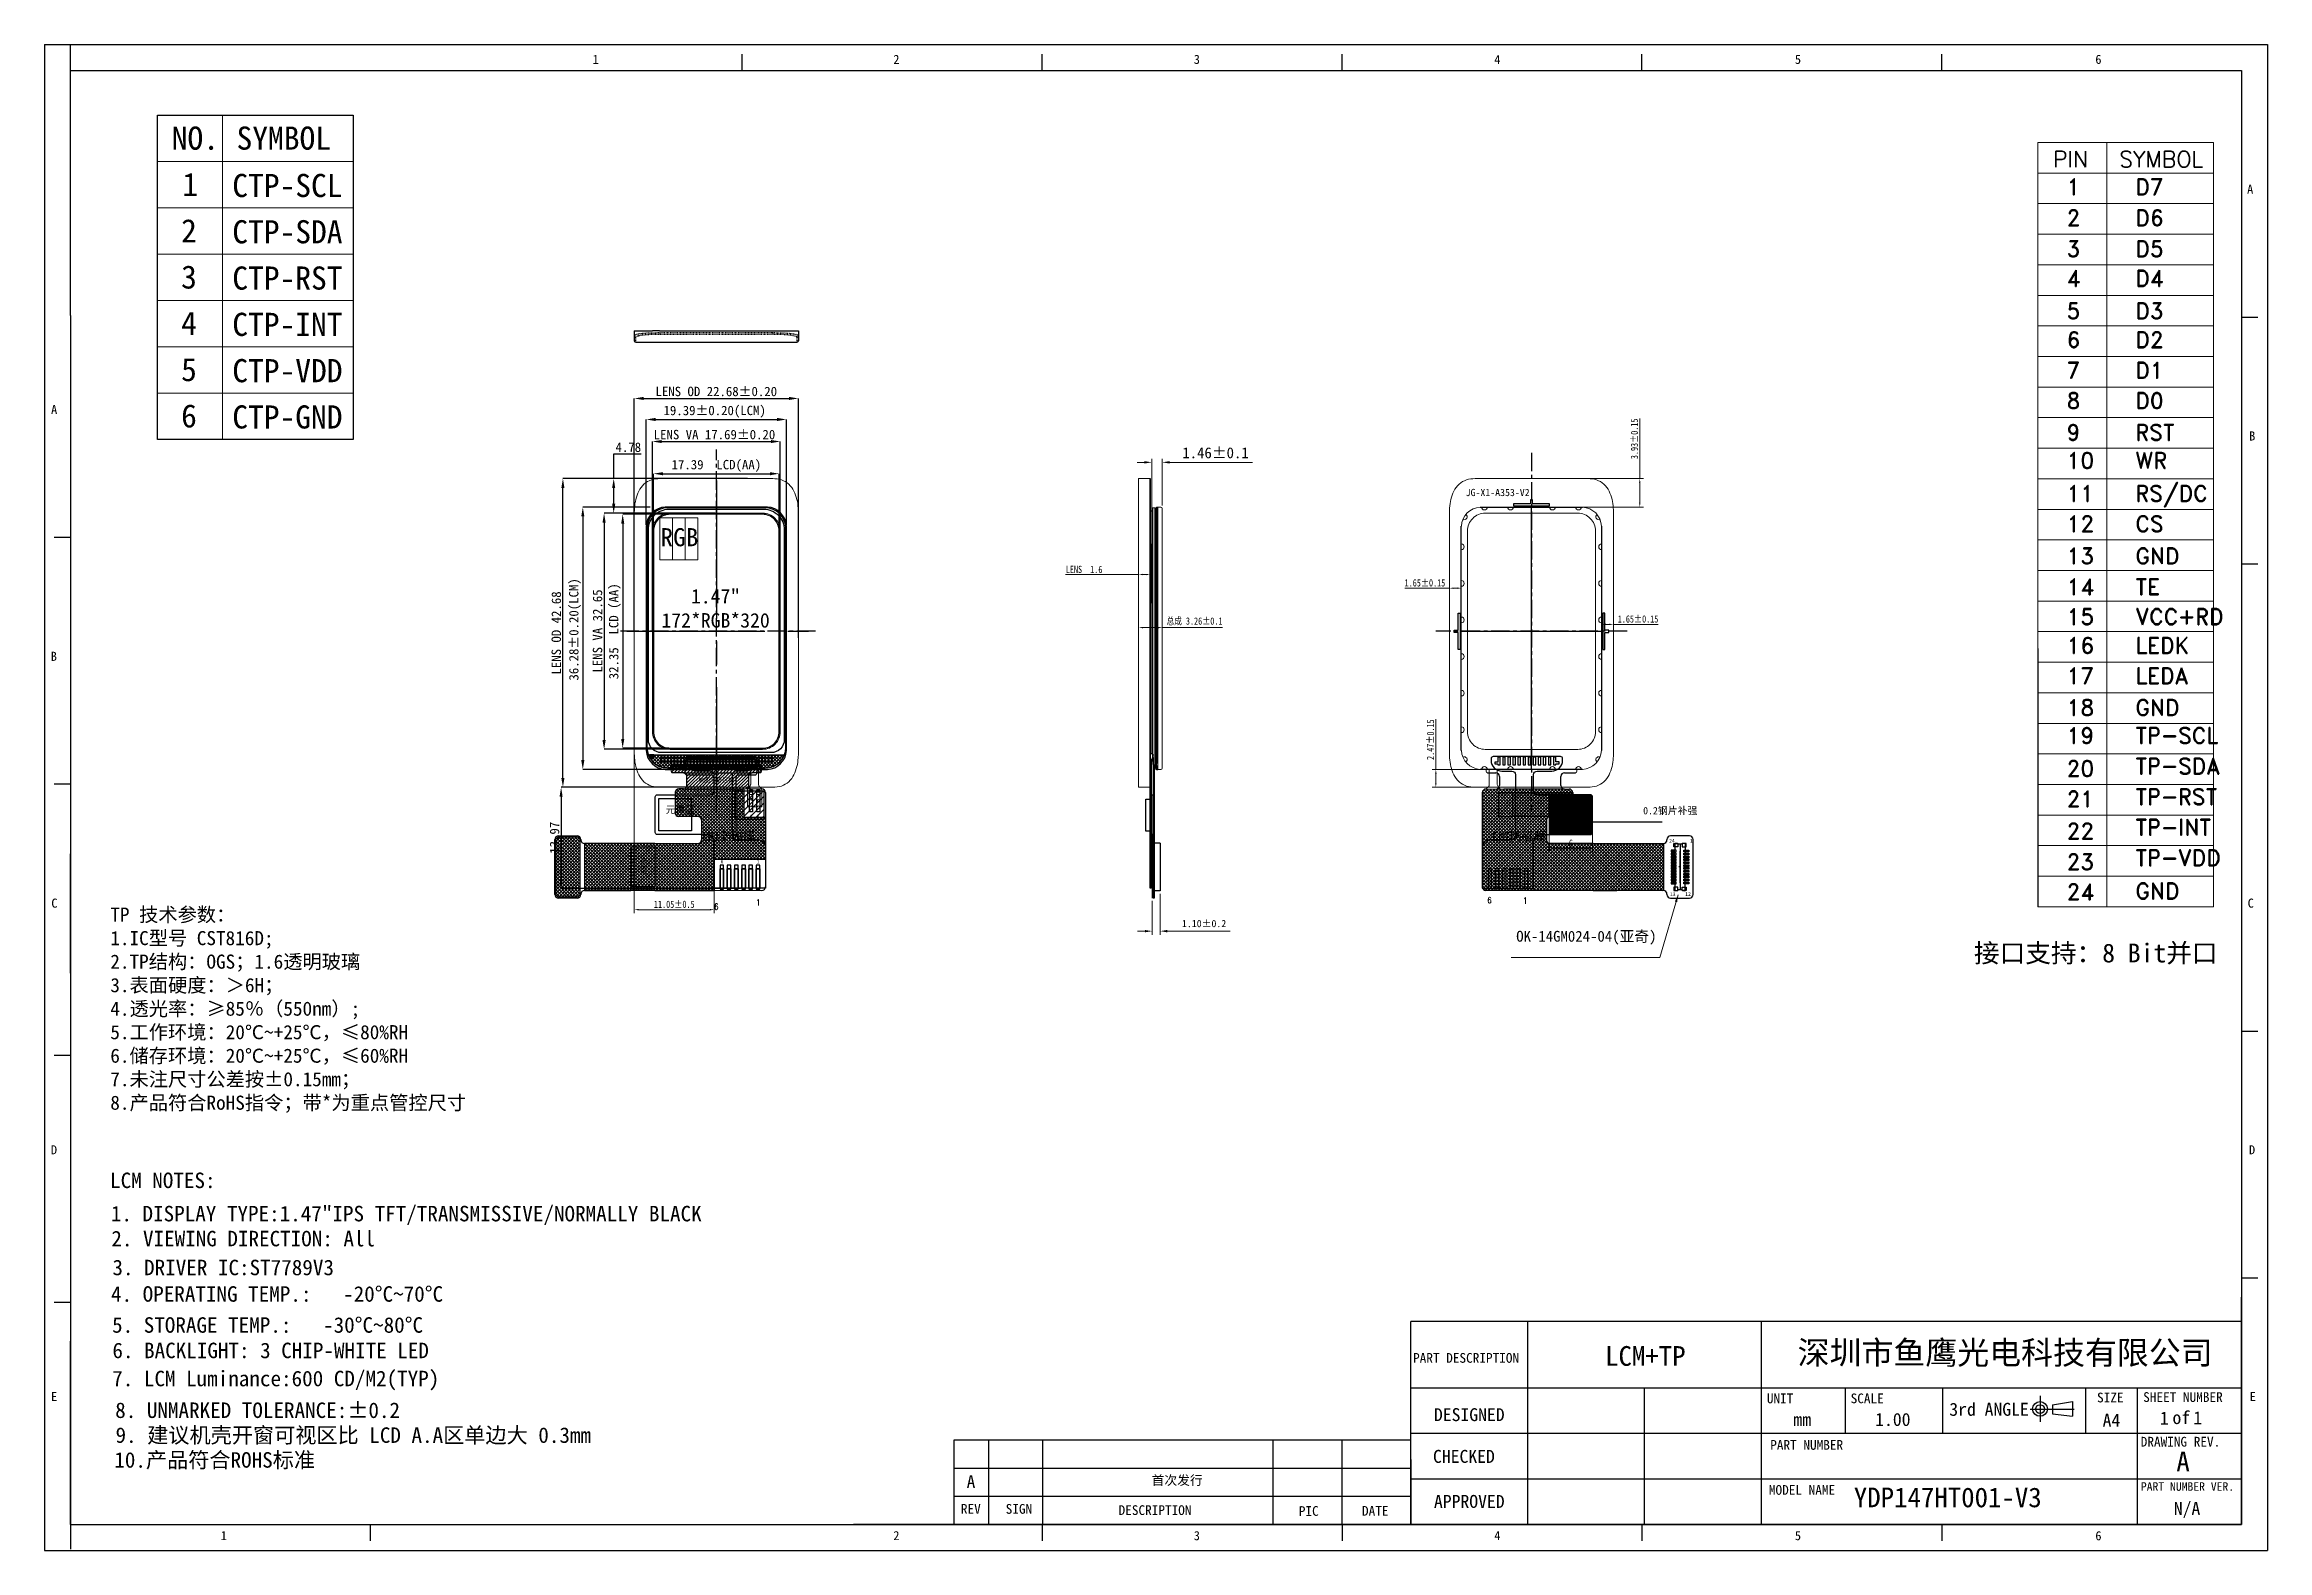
# Model space of a CAD drawing. Header units: inches. Extents: x 4290 to 4597, y -1782 to -1574.
import ezdxf
from ezdxf.enums import TextEntityAlignment as Align

# ---------------------------------------------------------------- set-up
doc = ezdxf.new("R2010")
doc.units = ezdxf.units.IN
doc.header["$LTSCALE"] = 0.2
doc.header["$MEASUREMENT"] = 0
for name, pattern in [('CENTER2', [28.575, 19.05, -3.175, 3.175, -3.175]), ('CENTERX2', [20.32, 12.7, -2.54, 2.54, -2.54]), ('PHANTOM', [0.8, 0.45, -0.05, 0.1, -0.05, 0.1, -0.05])]:
    doc.linetypes.add(name, pattern=pattern)
for name, color, linetype in [('1', 3, 'Continuous'), ('5剖面线层', 2, 'Continuous'), ('B_M.drawing', 7, 'Continuous'), ('BL', 6, 'Continuous'), ('DWG', 7, 'Continuous'), ('FPC', 5, 'Continuous'), ('FPC-LED', 4, 'Continuous'), ('GATE.drawing', 3, 'Continuous'), ('L127.drawing', 1, 'Continuous'), ('L34.drawing', 2, 'Continuous'), ('LAYOUT.drawing', 7, 'Continuous'), ('lcd', 4, 'Continuous'), ('M2', 4, 'Continuous'), ('OUTLINE.drawing', 5, 'Continuous'), ('图框', 7, 'Continuous'), ('标 注', 3, 'Continuous')]:
    doc.layers.add(name, color=color, linetype=linetype)
for name, color, linetype, lineweight in [('BLU', 2, 'Continuous', 5), ('dim', 82, 'Continuous', 9), ('DIM1', 7, 'Continuous', 13), ('LCD_MAIN', 2, 'Continuous', 9), ('LENS', 5, 'Continuous', 9)]:
    doc.layers.add(name, color=color, linetype=linetype, lineweight=lineweight)
doc.styles.add('RD', font='ROMAND.shx', dxfattribs={"width": 0.8})
doc.styles.add('ROMAND', font='romand.shx', dxfattribs={"bigfont": 'chineset.shx'})
doc.styles.add('txt', font='txt.shx', dxfattribs={"width": 0.8})
doc.styles.add('ZI2.5', font='', dxfattribs={"height": 2.5})
doc.styles.add('中文', font='')
doc.styles.add('宋体', font='')
doc.styles.add('宝明', font='simhei.ttf')
doc.styles.add('样式 1', font='', dxfattribs={"width": 0.75})
doc.styles.add('黑体', font='')
doc.styles.get('ZI2.5').set_extended_font_data('SimSun')
doc.styles.get('中文').set_extended_font_data('SimSun')
doc.styles.get('宋体').set_extended_font_data('SimSun')
doc.styles.get('样式 1').set_extended_font_data('SimSun')
doc.styles.get('黑体').set_extended_font_data('楷体_GB2312')
doc.dimstyles.new('DIM', dxfattribs={"dimtxt": 3, "dimasz": 1, "dimexe": 0.5, "dimexo": 0.5, "dimgap": 0.1, "dimtad": 1, "dimzin": 0, "dimdsep": 46, "dimtxsty": 'txt', "dimcen": 0, "dimclrd": 3, "dimclre": 3, "dimclrt": 3, "dimadec": 0, "dimazin": 0, "dimtfac": 0.8, "dimtmove": 0, "dimatfit": 3, "dimfxl": 1, "dimtolj": 1, "dimtzin": 0, "dimlwd": 20, "dimlwe": 20, "dimarcsym": 0})
doc.dimstyles.new('ISO-25', dxfattribs={"dimtxt": 1.5, "dimasz": 1, "dimexe": 0.1, "dimexo": 0.1, "dimgap": 1, "dimtad": 1, "dimzin": 1, "dimdsep": 46, "dimtxsty": '宋体', "dimcen": 0, "dimclrd": 3, "dimclre": 3, "dimclrt": 3, "dimadec": 0, "dimazin": 0, "dimtp": 0.01, "dimtm": 0.01, "dimtfac": 1, "dimtmove": 0, "dimatfit": 3, "dimfxl": 1, "dimtolj": 1, "dimarcsym": 0})
doc.dimstyles.new('ISO-25$0', dxfattribs={"dimscale": 0, "dimtxt": 1, "dimasz": 0.6, "dimexe": 0.5, "dimexo": 0.3, "dimgap": 0.2, "dimtad": 1, "dimrnd": 0.0005, "dimdsep": 46, "dimtxsty": '样式 1', "dimcen": 2.5, "dimclrd": 3, "dimclre": 3, "dimclrt": 3, "dimazin": 0, "dimtfac": 1, "dimtmove": 0, "dimatfit": 3, "dimfxl": 1, "dimlwd": 9, "dimlwe": 9, "dimarcsym": 0})
doc.dimstyles.new('STANDARD$0', dxfattribs={"dimtxt": 2, "dimasz": 2, "dimexe": 0.2, "dimexo": 0.2, "dimgap": 1, "dimtad": 1, "dimdec": 1, "dimzin": 0, "dimdsep": 46, "dimtxsty": 'Standard', "dimcen": 0, "dimclrd": 256, "dimclre": 256, "dimclrt": 7, "dimadec": 0, "dimazin": 0, "dimtfac": 1, "dimtdec": 1, "dimtofl": 0, "dimtmove": 0, "dimatfit": 0, "dimfxl": 1, "dimtolj": 1, "dimtzin": 0, "dimarcsym": 0})
doc.dimstyles.new('标准', dxfattribs={"dimtxt": 1.8, "dimasz": 1.5, "dimexe": 0.5, "dimexo": 0.4, "dimgap": 0.1, "dimtad": 1, "dimzin": 1, "dimdsep": 46, "dimtxsty": '宋体', "dimblk": 'CLOSEDBLANK', "dimcen": 0.09, "dimclrd": 96, "dimclre": 96, "dimclrt": 3, "dimadec": 0, "dimazin": 0, "dimtfac": 1, "dimtofl": 0, "dimtmove": 0, "dimatfit": 1, "dimldrblk": 'CLOSEDBLANK', "dimfxl": 1, "dimtolj": 1, "dimlwd": 0, "dimlwe": 0, "dimarcsym": 0})
pattern_1 = [(45, (2706.70106, -2385.15618), (-0.2245064, 0.2245064), [])]
pattern_2 = [(45, (3053.4208, -2100.58467), (-0.2245064, 0.2245064), [])]

msp = doc.modelspace()

# ---------------------------------------------------------------- texts
at = {"color": 4, "linetype": 'Continuous', "style": '宋体'}
for s, height, p in [('1', 1.257, (4365.594, -1576.248)), ('2', 1.257, (4407.153, -1576.248)), ('3', 1.257, (4448.688, -1576.244)), ('4', 1.257, (4490.227, -1576.258)), ('5', 1.257, (4531.777, -1576.244)), ('6', 1.257, (4573.31, -1576.237)), ('A', 1.257, (4594.285, -1594.186)), ('A', 1.257, (4290.736, -1624.652)), ('B', 1.257, (4594.568, -1628.313)), ('B', 1.257, (4290.693, -1658.779)), ('C', 1.257, (4290.776, -1692.901)), ('C', 1.257, (4594.365, -1692.901)), ('D', 1.257, (4290.715, -1727.007)), ('D', 1.257, (4594.546, -1727.007)), ('PART DESCRIPTION', 1.3467, (4479.001, -1755.826)), ('E', 1.257, (4290.736, -1761.128)), ('UNIT', 1.3467, (4527.902, -1761.417)), ('SCALE', 1.3467, (4539.484, -1761.417)), ('SIZE', 1.3467, (4573.546, -1761.301)), ('SHEET NUMBER', 1.3467, (4579.921, -1761.236)), ('E', 1.257, (4594.644, -1761.128)), ('3rd ANGLE', 1.7956, (4553.12, -1763.155)), ('PART NUMBER', 1.3467, (4528.371, -1767.854)), ('DRAWING REV.', 1.3467, (4579.581, -1767.409)), ('MODEL NAME', 1.3467, (4528.185, -1774.08)), ('PART NUMBER VER.', 1.18386, (4579.605, -1773.522)), ('1', 1.257, (4314.18, -1780.348)), ('2', 1.257, (4407.153, -1780.348)), ('3', 1.257, (4448.688, -1780.352)), ('4', 1.257, (4490.227, -1780.338)), ('5', 1.257, (4531.777, -1780.352)), ('6', 1.257, (4573.31, -1780.359))]:
    msp.add_text(s, height=height, dxfattribs=at).set_placement(p)
at = {"color": 6, "style": '宝明'}
msp.add_text('弯折区', height=0.55, rotation=270, dxfattribs=at).set_placement((4372.307, -1686.031))
at = {"color": 1, "linetype": 'Continuous', "style": '宋体'}
for s, height, p in [('LCM+TP', 2.7271, (4511.106, -1756.245)), ('A', 2.727, (4585.437, -1770.833)), ('A', 1.745, (4417.895, -1773.116)), ('YDP147HT001-V3', 2.72707, (4552.911, -1775.799))]:
    msp.add_text(s, height=height, dxfattribs=at).set_placement(p, align=Align.CENTER)
at = {"color": 4, "linetype": 'Continuous', "style": '宋体'}
for s, height, p in [('DESIGNED', 1.7956, (4486.772, -1763.895)), ('mm', 1.7956, (4532.795, -1764.559)), ('1.00', 1.7956, (4545.319, -1764.559)), ('A4', 1.7956, (4575.535, -1764.668)), ('1', 1.796, (4582.848, -1764.371)), ('of', 1.7956, (4585.193, -1764.3)), ('1', 1.796, (4587.46, -1764.337)), ('CHECKED', 1.7956, (4486.029, -1769.664)), ('REV', 1.3467, (4417.872, -1776.699)), ('SIGN', 1.3467, (4424.523, -1776.699)), ('DESCRIPTION', 1.3467, (4443.333, -1776.869)), ('DATE', 1.3467, (4473.774, -1776.969)), ('APPROVED', 1.7956, (4486.772, -1775.891)), ('N/A', 1.7956, (4585.984, -1776.855))]:
    msp.add_text(s, height=height, dxfattribs=at).set_placement(p, align=Align.CENTER)
msp.add_text('PIC', height=1.3467, rotation=0.26479, dxfattribs=at).set_placement((4464.589, -1776.99), align=Align.CENTER)
at = {"lineweight": 5, "char_height": 3.2, "width": 5.56603, "attachment_point": 1, "style": 'ZI2.5'}
for s, insert in [('NO.', (4307.418, -1584.905)), ('SYMBOL', (4316.378, -1584.905)), ('1', (4308.874, -1591.305)), ('CTP-SCL', (4315.786, -1591.453)), ('2', (4308.714, -1597.705)), ('CTP-SDA', (4315.786, -1597.853)), ('3', (4308.714, -1604.105)), ('CTP-RST', (4315.786, -1604.253)), ('4', (4308.714, -1610.505)), ('CTP-INT', (4315.786, -1610.653)), ('5', (4308.714, -1616.905)), ('CTP-VDD', (4315.786, -1617.053)), ('6', (4308.714, -1623.305)), ('CTP-GND', (4315.786, -1623.453))]:
    msp.add_mtext(s, dxfattribs=dict(at, insert=insert))
at = {"insert": (4486.27, -1634.998), "char_height": 1, "width": 5.72392, "attachment_point": 1, "style": '宋体'}
msp.add_mtext('JG-X1-A353-V2', dxfattribs=at)
at = {"linetype": 'Continuous', "attachment_point": 1}
for s, insert, char_height in [('{\\fAcadEref|b0|i0|c134|p2;\\C1;A\\Ftxt,gbcbig|c134;g}', (4373.704, -1671.888), 0.15), ('{\\C1;STV7789V3/}GC9307N', (4380.889, -1672.348), 0.25)]:
    msp.add_mtext(s, dxfattribs=dict(at, insert=insert, char_height=char_height))
at = {"color": 6, "insert": (4380.155, -1674.941), "char_height": 0.6, "width": 5.11681, "attachment_point": 1, "style": '宋体'}
msp.add_mtext('{\\fSimSun|b0|i0|c134|p54;单面弯折区域}', dxfattribs=at)
at = {"color": 7, "attachment_point": 1, "style": '宋体'}
for s, insert, char_height, width in [('{\\fSimSun|b0|i0|c134|p54;TP 技术参数}：\\P1.IC型号 CST816D{\\C256;;\\P2.TP结构：OGS；1.6透明玻璃\\P}3.表面硬度：＞6H；\\P4.透光率：≥85％（550nm）;\\P5.工作环境：20℃~+25℃，≤80%RH\\P6.储存环境：20℃~+25℃，≤60%RH\\P7.未注尺寸公差按±0.15mm；\\P8.产品符合RoHS指令；带{\\C1;*}为重点管控尺寸', (4298.927, -1692.885), 1.95, 292.83621), ('{\\fSimSun|b0|i0|c134|p54;接口支持：8 Bit并口 }', (4556.53, -1697.869), 2.6, 35.91283), ('3. DRIVER IC:ST7789V3', (4299.218, -1741.577), 2.14362, 57.68579)]:
    msp.add_mtext(s, dxfattribs=dict(at, insert=insert, char_height=char_height, width=width))
at = {"color": 2, "insert": (4532.16, -1752.805), "char_height": 3.23482, "width": 63.63311, "attachment_point": 1, "rotation": 0, "style": '黑体'}
msp.add_mtext('{\\fSimSun|b1|i0|c134|p2;\\C4;深圳市鱼鹰光电科技有限公司}', dxfattribs=at)
at = {"color": 2, "insert": (4427.772, -1771.416), "char_height": 1.29301, "width": 31.88647, "attachment_point": 1, "style": '宋体'}
msp.add_mtext('\\pi15.0943;{\\C1;首次发行}', dxfattribs=at)
at = {"layer": 'BLU', "color": 7, "lineweight": 5, "style": '宋体'}
for s, height, p in [('A', 0.407, (4387.316, -1680.456)), ('K', 0.407, (4388.329, -1680.458)), ('6', 0.488, (4383.293, -1686.765)), ('1', 0.488, (4388.281, -1686.756))]:
    msp.add_text(s, height=height, rotation=360, dxfattribs=at).set_placement(p)
at = {"layer": 'dim', "color": 7, "lineweight": 5, "style": 'ROMAND'}
for s, p in [('1', (4569.341, -1594.351)), ('D7', (4578.858, -1594.351)), ('2', (4569.341, -1598.644)), ('D6', (4578.858, -1598.644)), ('3', (4569.341, -1602.913)), ('D5', (4578.858, -1602.913)), ('4', (4569.341, -1606.999)), ('D4', (4578.858, -1606.999)), ('5', (4569.341, -1611.502)), ('D3', (4578.858, -1611.502)), ('6', (4569.341, -1615.488)), ('D2', (4578.858, -1615.488)), ('7', (4569.341, -1619.714)), ('D1', (4578.858, -1619.714)), ('8', (4569.341, -1623.91)), ('D0', (4578.858, -1623.91)), ('9', (4569.341, -1628.3)), ('RST', (4578.858, -1628.3)), ('10', (4569.341, -1632.175)), ('WR', (4578.858, -1632.175)), ('11', (4569.341, -1636.737)), ('RS/DC', (4578.858, -1636.737)), ('12', (4569.341, -1640.939)), ('CS', (4578.858, -1640.939)), ('13', (4569.341, -1645.383)), ('GND', (4578.858, -1645.383)), ('14', (4569.341, -1649.636)), ('TE', (4578.858, -1649.636)), ('15', (4569.341, -1653.777)), ('VCC+RD', (4578.858, -1653.777)), ('16', (4569.341, -1657.755)), ('LEDK', (4578.858, -1657.755)), ('17', (4569.341, -1661.952)), ('LEDA', (4578.858, -1661.952)), ('18', (4569.341, -1666.342)), ('GND', (4578.858, -1666.342)), ('19', (4569.341, -1670.216)), ('TP-SCL', (4578.858, -1670.216)), ('20', (4569.341, -1674.778)), ('TP-SDA', (4578.858, -1674.443)), ('21', (4569.341, -1678.98)), ('TP-RST', (4578.858, -1678.67)), ('TP-INT', (4578.858, -1682.897)), ('22', (4569.341, -1683.424)), ('23', (4569.341, -1687.677)), ('TP-VDD', (4578.858, -1687.123)), ('24', (4569.341, -1691.818)), ('GND', (4578.858, -1691.703))]:
    msp.add_text(s, height=2.218, dxfattribs=at).set_placement(p)
at = {"layer": 'dim', "color": 7, "lineweight": 5, "char_height": 2.21801, "width": 13.79589, "attachment_point": 1, "style": 'ROMAND'}
for s, insert in [('{\\Fromans|c134;PIN}', (4567.46, -1588.3)), ('{\\Fromans|c134;SYMBOL}', (4576.618, -1588.312))]:
    msp.add_mtext(s, dxfattribs=dict(at, insert=insert))
at = {"layer": 'dim', "char_height": 1, "attachment_point": 1, "style": '宋体'}
for s, insert, width in [('元件区', (4375.688, -1678.869), 4.68493), ('0.2钢片补强', (4510.804, -1678.989), 8.13809)]:
    msp.add_mtext(s, dxfattribs=dict(at, insert=insert, width=width))
at = {"layer": 'FPC', "color": 7, "style": 'RD', "width": 0.8}
for s, p in [('6', (4382.404, -1693.182)), ('1', (4388.216, -1692.61)), ('6', (4489.277, -1692.296)), ('1', (4494.217, -1692.351))]:
    msp.add_text(s, height=0.847, dxfattribs=at).set_placement(p)
at = {"layer": 'FPC', "color": 6, "insert": (4388.095, -1682.421), "char_height": 1.2, "width": 7.75466, "attachment_point": 3, "style": '宋体'}
msp.add_mtext('EMI防磁膜', dxfattribs=at)
at = {"layer": 'lcd', "color": 7, "insert": (4375.105, -1648.84), "char_height": 2.00104, "width": 15.2104, "attachment_point": 1, "style": '宋体'}
msp.add_mtext('   1.47"\\P172*RGB*320\\P    ', dxfattribs=at)
at = {"layer": 'LCD_MAIN', "color": 1, "linetype": 'ByBlock', "insert": (4374.988, -1640.431), "char_height": 2.5, "width": 1.74196, "attachment_point": 1, "style": '宋体'}
msp.add_mtext('R', dxfattribs=at)
at = {"layer": 'LCD_MAIN', "color": 3, "linetype": 'ByBlock', "insert": (4376.734, -1640.431), "char_height": 2.5, "width": 1.74196, "attachment_point": 1, "style": '宋体'}
msp.add_mtext('G', dxfattribs=at)
at = {"layer": 'LCD_MAIN', "color": 5, "linetype": 'ByBlock', "insert": (4378.506, -1640.431), "char_height": 2.5, "width": 1.74196, "attachment_point": 1, "style": '宋体'}
msp.add_mtext('B', dxfattribs=at)
at = {"layer": '图框', "style": '宋体'}
for s, height, p in [('LCM NOTES:', 2.1436, (4298.892, -1731.673)), ('1. DISPLAY TYPE:1.47"IPS TFT/TRANSMISSIVE/NORMALLY BLACK', 2.14362, (4299.004, -1736.273)), ('2. VIEWING DIRECTION: All', 2.14362, (4299.069, -1739.724)), ('4. OPERATING TEMP.:   -20%%DC~70%%DC', 2.14362, (4299.025, -1747.381)), ('5. STORAGE TEMP.:   -30%%DC~80%%DC', 2.14362, (4299.169, -1751.671)), ('6. BACKLIGHT: 3 CHIP-WHITE LED', 2.14362, (4299.216, -1755.187)), ('7. LCM Luminance:600 CD/M2(TYP)', 2.14362, (4299.193, -1759.071)), ('8. UNMARKED TOLERANCE:%%P0.2', 2.14362, (4299.603, -1763.455))]:
    msp.add_text(s, height=height, dxfattribs=at).set_placement(p)
at = {"layer": '图框', "color": 1, "style": '宋体'}
msp.add_text('9. 建议机壳开窗可视区比 LCD A.A区单边大 0.3mm', height=2.14362, dxfattribs=at).set_placement((4299.651, -1766.897))
at = {"layer": '图框', "insert": (4299.476, -1768.185), "char_height": 2.14362, "width": 57.68579, "attachment_point": 1, "style": '宋体'}
msp.add_mtext('10.产品符合ROHS标准', dxfattribs=at)

# ---------------------------------------------------------------- blocks, each defined once
blk = doc.blocks.new('N')
at = {"layer": '1', "color": 1, "linetype": 'ByBlock'}
for points in [[(3505.66, -1295.38), (3505.24, -1295.38), (3505.24, -1295.65), (3505.66, -1295.65), (3505.66, -1295.78), (3506.01, -1295.78), (3506.01, -1294.73), (3505.66, -1294.73)], [(3513.71, -1295.64), (3514.14, -1295.64), (3514.14, -1295.37), (3513.71, -1295.37), (3513.71, -1294.73), (3513.36, -1294.73), (3513.36, -1295.78), (3513.71, -1295.78)]]:
    blk.add_lwpolyline(points, close=True, dxfattribs=at)
at = {"layer": '1', "linetype": 'ByBlock'}
for points in [[(3506.71, -1295.78), (3506.71, -1294.73), (3506.36, -1294.73), (3506.36, -1295.78)], [(3507.41, -1295.78), (3507.41, -1294.73), (3507.06, -1294.73), (3507.06, -1295.78)], [(3508.11, -1295.78), (3508.11, -1294.73), (3507.76, -1294.73), (3507.76, -1295.78)], [(3508.81, -1295.78), (3508.81, -1294.73), (3508.46, -1294.73), (3508.46, -1295.78)], [(3509.51, -1295.78), (3509.51, -1294.73), (3509.16, -1294.73), (3509.16, -1295.78)], [(3510.21, -1295.78), (3510.21, -1294.73), (3509.86, -1294.73), (3509.86, -1295.78)], [(3510.91, -1295.78), (3510.91, -1294.73), (3510.56, -1294.73), (3510.56, -1295.78)], [(3511.61, -1295.78), (3511.61, -1294.73), (3511.26, -1294.73), (3511.26, -1295.78)], [(3512.31, -1295.78), (3512.31, -1294.73), (3511.96, -1294.73), (3511.96, -1295.78)], [(3513.01, -1295.78), (3513.01, -1294.73), (3512.66, -1294.73), (3512.66, -1295.78)]]:
    blk.add_lwpolyline(points, close=True, dxfattribs=at)
blk = doc.blocks.new('*D51')
at = {"layer": 'Defpoints', "color": 0, "transparency": 16777216}
for p in [(4391.54, -1628.45), (4373.85, -1654.69), (4391.54, -1654.69)]:
    blk.add_point(p, dxfattribs=at)
at = {"layer": 'dim', "color": 7, "lineweight": -2, "transparency": 16777216}
for p, q in [((4373.85, -1654.54), (4373.85, -1628.45)), ((4375.15, -1628.45), (4390.24, -1628.45)), ((4391.54, -1654.54), (4391.54, -1628.45))]:
    blk.add_line(p, q, dxfattribs=at)
at = {"layer": 'dim', "color": 7, "transparency": 16777216}
for points in [[(4375.15, -1628.24), (4375.15, -1628.67), (4373.85, -1628.45)], [(4390.24, -1628.24), (4390.24, -1628.67), (4391.54, -1628.45)]]:
    blk.add_solid(points, dxfattribs=at)
at = {"layer": 'dim', "color": 7, "transparency": 16777216, "insert": (4382.44, -1627.5), "char_height": 1.3, "attachment_point": 5, "style": '宋体'}
blk.add_mtext('\\A1;LENS VA 17.69±0.20', dxfattribs=at)
blk = doc.blocks.new('*D52')
at = {"layer": 'Defpoints', "color": 0, "transparency": 16777216}
for p in [(4394.04, -1622.5), (4371.36, -1654.92), (4394.04, -1655.75)]:
    blk.add_point(p, dxfattribs=at)
at = {"layer": 'dim', "color": 7, "lineweight": -2, "transparency": 16777216}
for p, q in [((4371.36, -1654.77), (4371.36, -1622.5)), ((4372.66, -1622.5), (4392.74, -1622.5)), ((4394.04, -1655.6), (4394.04, -1622.5))]:
    blk.add_line(p, q, dxfattribs=at)
at = {"layer": 'dim', "color": 7, "transparency": 16777216}
for points in [[(4372.66, -1622.28), (4372.66, -1622.71), (4371.36, -1622.5)], [(4392.74, -1622.28), (4392.74, -1622.71), (4394.04, -1622.5)]]:
    blk.add_solid(points, dxfattribs=at)
at = {"layer": 'dim', "color": 7, "transparency": 16777216, "insert": (4382.69, -1621.54), "char_height": 1.3, "attachment_point": 5, "style": '宋体'}
blk.add_mtext('\\A1;LENS OD 22.68±0.20', dxfattribs=at)
blk = doc.blocks.new('*D53')
at = {"layer": 'Defpoints', "color": 0, "transparency": 16777216}
for p in [(4382.7, -1638.36), (4367.18, -1671.01), (4382.7, -1671.01)]:
    blk.add_point(p, dxfattribs=at)
at = {"layer": 'dim', "color": 7, "lineweight": -2, "transparency": 16777216}
for p, q in [((4382.55, -1638.36), (4367.18, -1638.36)), ((4367.18, -1639.66), (4367.18, -1669.71)), ((4382.55, -1671.01), (4367.18, -1671.01))]:
    blk.add_line(p, q, dxfattribs=at)
at = {"layer": 'dim', "color": 7, "transparency": 16777216}
for points in [[(4366.96, -1639.66), (4367.4, -1639.66), (4367.18, -1638.36)], [(4366.96, -1669.71), (4367.4, -1669.71), (4367.18, -1671.01)]]:
    blk.add_solid(points, dxfattribs=at)
at = {"layer": 'dim', "color": 7, "transparency": 16777216, "insert": (4366.28, -1654.65), "char_height": 1.3, "attachment_point": 5, "rotation": 90, "style": '宋体'}
blk.add_mtext('\\A1;LENS VA 32.65', dxfattribs=at)
blk = doc.blocks.new('*D54')
at = {"layer": 'Defpoints', "color": 0, "transparency": 16777216}
for p in [(4361.49, -1633.58), (4387.14, -1633.58), (4384.01, -1676.26)]:
    blk.add_point(p, dxfattribs=at)
at = {"layer": 'dim', "color": 7, "lineweight": -2, "transparency": 16777216}
for p, q in [((4386.99, -1633.58), (4361.49, -1633.58)), ((4361.49, -1674.96), (4361.49, -1634.88)), ((4383.86, -1676.26), (4361.49, -1676.26))]:
    blk.add_line(p, q, dxfattribs=at)
at = {"layer": 'dim', "color": 7, "transparency": 16777216}
for points in [[(4361.27, -1634.88), (4361.7, -1634.88), (4361.49, -1633.58)], [(4361.27, -1674.96), (4361.7, -1674.96), (4361.49, -1676.26)]]:
    blk.add_solid(points, dxfattribs=at)
at = {"layer": 'dim', "color": 7, "transparency": 16777216, "insert": (4360.58, -1654.92), "char_height": 1.3, "attachment_point": 5, "rotation": 90, "style": '宋体'}
blk.add_mtext('\\A1;LENS OD 42.68', dxfattribs=at)
blk = doc.blocks.new('*D55')
at = {"layer": 'Defpoints', "color": 0, "transparency": 16777216}
for p in [(4368.51, -1633.58), (4386.28, -1633.58), (4382.7, -1638.36)]:
    blk.add_point(p, dxfattribs=at)
at = {"layer": 'dim', "color": 7, "lineweight": -2, "transparency": 16777216}
for p, q in [((4368.51, -1633.58), (4368.51, -1630.15)), ((4368.51, -1630.15), (4372.3, -1630.15)), ((4386.13, -1633.58), (4368.51, -1633.58)), ((4368.51, -1637.06), (4368.51, -1634.88)), ((4382.55, -1638.36), (4368.51, -1638.36))]:
    blk.add_line(p, q, dxfattribs=at)
at = {"layer": 'dim', "color": 7, "transparency": 16777216}
for points in [[(4368.29, -1634.88), (4368.72, -1634.88), (4368.51, -1633.58)], [(4368.29, -1637.06), (4368.72, -1637.06), (4368.51, -1638.36)]]:
    blk.add_solid(points, dxfattribs=at)
at = {"layer": 'dim', "color": 7, "transparency": 16777216, "insert": (4370.53, -1629.25), "char_height": 1.3, "attachment_point": 5, "style": '宋体'}
blk.add_mtext('\\A1;4.78', dxfattribs=at)
blk = doc.blocks.new('*D57')
at = {"layer": 'Defpoints', "color": 0, "transparency": 16777216}
for p in [(4384.01, -1676.26), (4361.24, -1690.23), (4386.2, -1690.23)]:
    blk.add_point(p, dxfattribs=at)
at = {"layer": 'dim', "color": 7, "lineweight": -2, "transparency": 16777216}
for p, q in [((4383.86, -1676.26), (4361.24, -1676.26)), ((4361.24, -1677.56), (4361.24, -1688.93)), ((4386.05, -1690.23), (4361.24, -1690.23))]:
    blk.add_line(p, q, dxfattribs=at)
at = {"layer": 'dim', "color": 7, "transparency": 16777216}
for points in [[(4361.02, -1677.56), (4361.45, -1677.56), (4361.24, -1676.26)], [(4361.02, -1688.93), (4361.45, -1688.93), (4361.24, -1690.23)]]:
    blk.add_solid(points, dxfattribs=at)
at = {"layer": 'dim', "color": 7, "transparency": 16777216, "insert": (4360.34, -1683.24), "char_height": 1.3, "attachment_point": 5, "rotation": 90, "style": '宋体'}
blk.add_mtext('\\A1;13.97', dxfattribs=at)
blk = doc.blocks.new('*D58')
at = {"layer": 'Defpoints', "color": 0, "transparency": 16777216}
for p in [(4371.36, -1656.59), (4382.4, -1687.01), (4371.36, -1693.18)]:
    blk.add_point(p, dxfattribs=at)
at = {"layer": 'dim', "color": 3, "lineweight": 9, "transparency": 16777216}
for p, q in [((4371.36, -1656.89), (4371.36, -1693.68)), ((4382.4, -1687.31), (4382.4, -1693.68)), ((4381.8, -1693.18), (4371.96, -1693.18))]:
    blk.add_line(p, q, dxfattribs=at)
at = {"layer": 'dim', "color": 3, "transparency": 16777216}
for points in [[(4371.96, -1693.08), (4371.96, -1693.28), (4371.36, -1693.18)], [(4381.8, -1693.08), (4381.8, -1693.28), (4382.4, -1693.18)]]:
    blk.add_solid(points, dxfattribs=at)
at = {"layer": 'dim', "color": 3, "transparency": 16777216, "insert": (4376.88, -1692.44), "char_height": 1, "attachment_point": 5, "style": '样式 1'}
blk.add_mtext('11.05±0.5', dxfattribs=at)
blk = doc.blocks.new('*D59')
at = {"layer": 'Defpoints', "color": 0, "transparency": 16777216}
for p in [(4497.82, -1680.47), (4503.82, -1680.47), (4503.82, -1684.67)]:
    blk.add_point(p, dxfattribs=at)
at = {"layer": 'dim', "color": 3, "lineweight": 9, "transparency": 16777216}
for p, q in [((4497.82, -1680.77), (4497.82, -1685.17)), ((4503.82, -1680.77), (4503.82, -1685.17)), ((4498.42, -1684.67), (4503.22, -1684.67))]:
    blk.add_line(p, q, dxfattribs=at)
at = {"layer": 'dim', "color": 3, "transparency": 16777216}
for points in [[(4498.42, -1684.57), (4498.42, -1684.77), (4497.82, -1684.67)], [(4503.22, -1684.57), (4503.22, -1684.77), (4503.82, -1684.67)]]:
    blk.add_solid(points, dxfattribs=at)
at = {"layer": 'dim', "color": 3, "transparency": 16777216, "insert": (4500.82, -1683.97), "char_height": 1, "attachment_point": 5, "style": '样式 1'}
blk.add_mtext('6', dxfattribs=at)
blk = doc.blocks.new('000')
at = {"layer": 'M2'}
for p, q in [((467.33, -265.46), (467.33, -261.06)), ((467.33, -263.26), (467.15, -263.26)), ((467.33, -264.68), (467.33, -262.06))]:
    blk.add_line(p, q, dxfattribs=at)
for points in [[(466.78, -261.18), (466.78, -260.95), (466.13, -260.95), (466.13, -261.18)], [(467.03, -260.03), (467.03, -260.48), (466.5, -260.48), (466.5, -260.03)], [(467.63, -260.03), (467.63, -260.48), (468.16, -260.48), (468.16, -260.03)], [(467.88, -261.18), (467.88, -260.95), (468.53, -260.95), (468.53, -261.18)], [(466.78, -261.58), (466.78, -261.35), (466.13, -261.35), (466.13, -261.58)], [(466.78, -261.98), (466.78, -261.75), (466.13, -261.75), (466.13, -261.98)], [(466.78, -262.38), (466.78, -262.15), (466.13, -262.15), (466.13, -262.38)], [(466.78, -262.78), (466.78, -262.55), (466.13, -262.55), (466.13, -262.78)], [(466.78, -263.18), (466.78, -262.95), (466.13, -262.95), (466.13, -263.18)], [(466.78, -263.58), (466.78, -263.35), (466.13, -263.35), (466.13, -263.58)], [(466.78, -263.98), (466.78, -263.75), (466.13, -263.75), (466.13, -263.98)], [(466.78, -264.38), (466.78, -264.15), (466.13, -264.15), (466.13, -264.38)], [(467.88, -261.58), (467.88, -261.35), (468.53, -261.35), (468.53, -261.58)], [(467.88, -261.98), (467.88, -261.75), (468.53, -261.75), (468.53, -261.98)], [(467.88, -262.38), (467.88, -262.15), (468.53, -262.15), (468.53, -262.38)], [(467.88, -262.78), (467.88, -262.55), (468.53, -262.55), (468.53, -262.78)], [(467.88, -263.18), (467.88, -262.95), (468.53, -262.95), (468.53, -263.18)], [(467.88, -263.58), (467.88, -263.35), (468.53, -263.35), (468.53, -263.58)], [(467.88, -263.98), (467.88, -263.75), (468.53, -263.75), (468.53, -263.98)], [(467.88, -264.38), (467.88, -264.15), (468.53, -264.15), (468.53, -264.38)], [(466.78, -264.78), (466.78, -264.55), (466.13, -264.55), (466.13, -264.78)], [(466.78, -265.18), (466.78, -264.95), (466.13, -264.95), (466.13, -265.18)], [(466.78, -265.58), (466.78, -265.35), (466.13, -265.35), (466.13, -265.58)], [(467.03, -266.49), (467.03, -266.04), (466.5, -266.04), (466.5, -266.49)], [(467.63, -266.49), (467.63, -266.04), (468.16, -266.04), (468.16, -266.49)], [(467.88, -264.78), (467.88, -264.55), (468.53, -264.55), (468.53, -264.78)], [(467.88, -265.18), (467.88, -264.95), (468.53, -264.95), (468.53, -265.18)], [(467.88, -265.58), (467.88, -265.35), (468.53, -265.35), (468.53, -265.58)]]:
    blk.add_lwpolyline(points, close=True, dxfattribs=at)
blk = doc.blocks.new('*D67')
at = {"layer": 'Defpoints', "color": 0, "transparency": 16777216}
for p in [(4495.37, -1633.58), (4510.34, -1633.58), (4495.37, -1637.51)]:
    blk.add_point(p, dxfattribs=at)
at = {"layer": 'dim', "color": 3, "lineweight": 9, "transparency": 16777216}
for p, q in [((4510.34, -1633.58), (4510.34, -1625.26)), ((4495.67, -1633.58), (4510.84, -1633.58)), ((4510.34, -1636.91), (4510.34, -1634.18)), ((4495.67, -1637.51), (4510.84, -1637.51))]:
    blk.add_line(p, q, dxfattribs=at)
at = {"layer": 'dim', "color": 3, "transparency": 16777216}
for points in [[(4510.24, -1634.18), (4510.44, -1634.18), (4510.34, -1633.58)], [(4510.24, -1636.91), (4510.44, -1636.91), (4510.34, -1637.51)]]:
    blk.add_solid(points, dxfattribs=at)
at = {"layer": 'dim', "color": 1, "transparency": 16777216, "insert": (4509.6, -1628.08), "char_height": 1, "attachment_point": 5, "rotation": 90, "style": '样式 1'}
blk.add_mtext('3.93±0.15', dxfattribs=at)
blk = doc.blocks.new('*D68')
at = {"layer": 'Defpoints', "color": 0, "transparency": 16777216}
for p in [(4505.06, -1654.69), (4506.71, -1653.73), (4506.71, -1654.69)]:
    blk.add_point(p, dxfattribs=at)
at = {"layer": 'dim', "color": 3, "lineweight": 9, "transparency": 16777216}
for p, q in [((4505.06, -1654.39), (4505.06, -1653.23)), ((4505.66, -1653.73), (4506.11, -1653.73)), ((4506.71, -1654.39), (4506.71, -1653.23)), ((4506.71, -1653.73), (4512.88, -1653.73))]:
    blk.add_line(p, q, dxfattribs=at)
at = {"layer": 'dim', "color": 3, "transparency": 16777216}
for points in [[(4505.66, -1653.63), (4505.66, -1653.83), (4505.06, -1653.73)], [(4506.11, -1653.63), (4506.11, -1653.83), (4506.71, -1653.73)]]:
    blk.add_solid(points, dxfattribs=at)
at = {"layer": 'dim', "color": 1, "transparency": 16777216, "insert": (4510.1, -1652.99), "char_height": 1, "attachment_point": 5, "style": '样式 1'}
blk.add_mtext('1.65±0.15', dxfattribs=at)
blk = doc.blocks.new('*D69')
at = {"layer": 'Defpoints', "color": 0, "transparency": 16777216}
for p in [(4484.03, -1648.73), (4484.03, -1654.69), (4485.67, -1654.69)]:
    blk.add_point(p, dxfattribs=at)
at = {"layer": 'dim', "color": 3, "lineweight": 9, "transparency": 16777216}
for p, q in [((4484.03, -1648.73), (4477.85, -1648.73)), ((4484.03, -1654.39), (4484.03, -1648.23)), ((4485.07, -1648.73), (4484.63, -1648.73)), ((4485.67, -1654.39), (4485.67, -1648.23))]:
    blk.add_line(p, q, dxfattribs=at)
at = {"layer": 'dim', "color": 3, "transparency": 16777216}
for points in [[(4484.63, -1648.63), (4484.63, -1648.83), (4484.03, -1648.73)], [(4485.07, -1648.63), (4485.07, -1648.83), (4485.67, -1648.73)]]:
    blk.add_solid(points, dxfattribs=at)
at = {"layer": 'dim', "color": 1, "transparency": 16777216, "insert": (4480.64, -1648), "char_height": 1, "attachment_point": 5, "style": '样式 1'}
blk.add_mtext('1.65±0.15', dxfattribs=at)
blk = doc.blocks.new('*D70')
at = {"layer": 'Defpoints', "color": 0, "transparency": 16777216}
for p in [(4482.15, -1673.8), (4492.07, -1673.8), (4492.06, -1676.26)]:
    blk.add_point(p, dxfattribs=at)
at = {"layer": 'dim', "color": 3, "lineweight": 9, "transparency": 16777216}
for p, q in [((4482.15, -1673.8), (4482.15, -1666.85)), ((4491.77, -1673.8), (4481.65, -1673.8)), ((4482.15, -1675.66), (4482.15, -1674.4)), ((4491.76, -1676.26), (4481.65, -1676.26))]:
    blk.add_line(p, q, dxfattribs=at)
at = {"layer": 'dim', "color": 3, "transparency": 16777216}
for points in [[(4482.05, -1674.4), (4482.25, -1674.4), (4482.15, -1673.8)], [(4482.05, -1675.66), (4482.25, -1675.66), (4482.15, -1676.26)]]:
    blk.add_solid(points, dxfattribs=at)
at = {"layer": 'dim', "color": 1, "transparency": 16777216, "insert": (4481.41, -1669.67), "char_height": 1, "attachment_point": 5, "rotation": 90, "style": '样式 1'}
blk.add_mtext('2.47±0.15', dxfattribs=at)
blk = doc.blocks.new('*D71')
at = {"color": 7, "lineweight": 0, "transparency": 16777216}
for p, q in [((4058.84, -1914.05), (4057.84, -1914.05)), ((4059.84, -1920.52), (4059.84, -1913.55)), ((4061.3, -1920.03), (4061.3, -1913.55)), ((4062.3, -1914.05), (4073.75, -1914.05))]:
    blk.add_line(p, q, dxfattribs=at)
at = {"color": 7, "transparency": 16777216}
for points in [[(4058.84, -1913.88), (4058.84, -1914.21), (4059.84, -1914.05)], [(4062.3, -1913.88), (4062.3, -1914.21), (4061.3, -1914.05)]]:
    blk.add_solid(points, dxfattribs=at)
at = {"layer": 'Defpoints', "color": 0, "transparency": 16777216}
for p in [(4061.3, -1914.05), (4061.3, -1920.43), (4059.84, -1920.92)]:
    blk.add_point(p, dxfattribs=at)
at = {"color": 7, "transparency": 16777216, "insert": (4068.66, -1912.74), "char_height": 1.5, "attachment_point": 5, "style": '宋体'}
blk.add_mtext('\\A1;1.46%%P0.1', dxfattribs=at)
blk = doc.blocks.new('_ClosedBlank')
at = {"color": 0, "linetype": 'ByBlock', "lineweight": -2}
for p, q in [((-1, 0.17), (0, 0)), ((-1, 0.17), (-1, -0.17)), ((0, 0), (-1, -0.17))]:
    blk.add_line(p, q, dxfattribs=at)
blk = doc.blocks.new('*D72')
at = {"color": 7, "lineweight": 0, "transparency": 16777216}
for p, q in [((4059.89, -1974.69), (4059.89, -1979.36)), ((4060.99, -1973.69), (4060.99, -1979.36)), ((4058.89, -1978.86), (4057.89, -1978.86)), ((4061.99, -1978.86), (4070.68, -1978.86))]:
    blk.add_line(p, q, dxfattribs=at)
at = {"color": 7, "transparency": 16777216}
for points in [[(4058.89, -1978.7), (4058.89, -1979.03), (4059.89, -1978.86)], [(4061.99, -1978.7), (4061.99, -1979.03), (4060.99, -1978.86)]]:
    blk.add_solid(points, dxfattribs=at)
at = {"layer": 'Defpoints', "color": 0, "transparency": 16777216}
for p in [(4059.89, -1974.29), (4060.99, -1973.29), (4060.99, -1978.86)]:
    blk.add_point(p, dxfattribs=at)
at = {"color": 7, "transparency": 16777216, "insert": (4067.08, -1977.82), "char_height": 1, "attachment_point": 5, "style": '宋体'}
blk.add_mtext('\\A1;1.10%%p0.2', dxfattribs=at)
blk = doc.blocks.new('*D75')
at = {"layer": 'Defpoints', "color": 0, "transparency": 16777216}
for p in [(4442.67, -1646.84), (4441.07, -1647.63), (4442.67, -1647.63)]:
    blk.add_point(p, dxfattribs=at)
at = {"layer": 'dim', "color": 3, "lineweight": 9, "transparency": 16777216}
for p, q in [((4441.07, -1646.84), (4430.96, -1646.84)), ((4441.07, -1647.33), (4441.07, -1646.34)), ((4442.07, -1646.84), (4441.67, -1646.84)), ((4442.67, -1647.33), (4442.67, -1646.34))]:
    blk.add_line(p, q, dxfattribs=at)
at = {"layer": 'dim', "color": 3, "transparency": 16777216}
for points in [[(4441.67, -1646.74), (4441.67, -1646.94), (4441.07, -1646.84)], [(4442.07, -1646.74), (4442.07, -1646.94), (4442.67, -1646.84)]]:
    blk.add_solid(points, dxfattribs=at)
at = {"layer": 'dim', "color": 3, "transparency": 16777216, "insert": (4433.53, -1646.14), "char_height": 1, "attachment_point": 5, "style": '样式 1'}
blk.add_mtext('LENS  1.6', dxfattribs=at)
blk = doc.blocks.new('*D76')
at = {"layer": 'Defpoints', "color": 0, "transparency": 16777216}
for p in [(4444.33, -1654.18), (4441.07, -1657.4), (4444.33, -1657.4)]:
    blk.add_point(p, dxfattribs=at)
at = {"layer": 'dim', "color": 3, "lineweight": 9, "transparency": 16777216}
for p, q in [((4441.07, -1657.1), (4441.07, -1653.68)), ((4441.67, -1654.18), (4443.73, -1654.18)), ((4444.33, -1657.1), (4444.33, -1653.68)), ((4444.33, -1654.18), (4452.66, -1654.18))]:
    blk.add_line(p, q, dxfattribs=at)
at = {"layer": 'dim', "color": 3, "transparency": 16777216}
for points in [[(4441.67, -1654.08), (4441.67, -1654.28), (4441.07, -1654.18)], [(4443.73, -1654.08), (4443.73, -1654.28), (4444.33, -1654.18)]]:
    blk.add_solid(points, dxfattribs=at)
at = {"layer": 'dim', "color": 1, "transparency": 16777216, "insert": (4448.8, -1653.33), "char_height": 1, "attachment_point": 5, "style": '样式 1'}
blk.add_mtext('总成 3.26±0.1', dxfattribs=at)
blk = doc.blocks.new('THIRD-PROJ_BL0')
at = {"linetype": 'Continuous'}
blk.add_line((257.13, 38.11), (257.13, 34.11), dxfattribs=at)
at = {"color": 7, "linetype": 'Continuous'}
for p, q in [((255.59, 36.06), (262.41, 36.06)), ((259.04, 36.73), (262.11, 37.22)), ((259.04, 36.73), (259.04, 35.31)), ((259.04, 35.31), (262.11, 34.94)), ((262.11, 37.22), (262.11, 34.94))]:
    blk.add_line(p, q, dxfattribs=at)
for centre, radius in [((257.13, 36.08), 1.14), ((257.13, 36.06), 0.67)]:
    blk.add_circle(centre, radius, dxfattribs=at)
blk = doc.blocks.new('ic_GC')
at = {"layer": 'B_M.drawing'}
blk.add_lwpolyline([(-7.65, -0.29), (-7.65, 0.29), (7.65, 0.29), (7.65, 0.2855), (7.6455, 0.2855), (7.643, 0.288), (-7.643, 0.288), (-7.648, 0.283), (-7.648, -0.283), (-7.643, -0.288), (7.643, -0.288), (7.648, -0.283), (7.648, 0.283), (7.6455, 0.2855), (7.65, 0.2855), (7.65, -0.29), (-7.65, -0.29)], close=True, dxfattribs=at)
blk = doc.blocks.new('ic_mark_r')
at = {"layer": '5剖面线层'}
h = blk.add_hatch(color=3, dxfattribs=at)
h.dxf.hatch_style = 1
h.paths.add_polyline_path([(0.045, 0.02495), (0.045, 0.00505), (0.015, 0.00505), (0.015, -0.02495), (-0.015, -0.02495), (-0.015, 0.00505), (-0.045, 0.00505), (-0.045, 0.02495)])
h.paths.add_polyline_path([(0.025, -0.02495), (0.045, -0.02495), (0.045, -0.00495), (0.025, -0.00495)])
at = {"layer": 'OUTLINE.drawing'}
for points in [[(0.045, 0.02495), (0.045, 0.00505), (0.015, 0.00505), (0.015, -0.02495), (-0.015, -0.02495), (-0.015, 0.00505), (-0.045, 0.00505), (-0.045, 0.02495), (0.045, 0.02495)], [(0.025, -0.02495), (0.045, -0.02495), (0.045, -0.00495), (0.025, -0.00495), (0.025, -0.02495)]]:
    blk.add_lwpolyline(points, close=True, dxfattribs=at)
blk = doc.blocks.new('ic_89v3_spec_out_line')
at = {"layer": 'L127.drawing'}
blk.add_lwpolyline([(-7.6775, -0.2565), (7.6775, -0.2565), (7.6775, 0.2565), (-7.6775, 0.2565), (-7.6775, -0.2565)], close=True, dxfattribs=at)
blk.add_lwpolyline([(-7.6775, -0.2565), (7.6775, -0.2565), (7.6775, 0.2565), (-7.6775, 0.2565), (-7.6775, -0.2565)], close=True, dxfattribs=at)
blk.add_lwpolyline([(-7.6775, -0.2565), (7.6775, -0.2565), (7.6775, 0.2565), (-7.6775, 0.2565), (-7.6775, -0.2565)], close=True, dxfattribs=at)
blk = doc.blocks.new('ALIGN_R')
at = {"layer": 'L34.drawing'}
for points in [[(0.045, 0.0199), (0.045, 0), (0.015, 0), (0.015, -0.03), (-0.015, -0.03), (-0.015, 0), (-0.045, 0), (-0.045, 0.0199), (0.045, 0.0199)], [(0.025, -0.03), (0.045, -0.03), (0.045, -0.01), (0.025, -0.01), (0.025, -0.03)]]:
    blk.add_lwpolyline(points, close=True, dxfattribs=at)
blk = doc.blocks.new('ic_89v3_spec_pad_location')
for name, p in [('ic_89v3_spec_out_line', (0, 0)), ('ALIGN_R', (7.48, 0.2265))]:
    blk.add_blockref(name, p)
blk = doc.blocks.new('ic_all')
at = {"xscale": -1}
for name, p in [('ic_89v3_spec_pad_location', (-0.71194, -0.08795)), ('ic_GC', (-0.71194, -0.08845)), ('ic_mark_r', (-8.19194, 0.1335))]:
    blk.add_blockref(name, p, dxfattribs=at)
blk.add_blockref('ic_mark_r', (6.76806, 0.1335))
blk = doc.blocks.new('fpc_pad')
at = {"layer": 'OUTLINE.drawing'}
blk.add_lwpolyline([(-0.035, -0.2), (0.035, -0.2), (0.035, 0.2), (-0.035, 0.2), (-0.035, -0.2)], close=True, dxfattribs=at)
blk = doc.blocks.new('fpc_pad_dummy')
at = {"layer": 'OUTLINE.drawing'}
blk.add_lwpolyline([(-0.035, -0.2), (0.035, -0.2), (0.035, 0.2), (-0.035, 0.2), (-0.035, -0.2)], close=True, dxfattribs=at)
blk = doc.blocks.new('fpc_mark')
at = {"layer": '5剖面线层'}
h = blk.add_hatch(color=3, dxfattribs=at)
h.dxf.hatch_style = 1
h.paths.add_polyline_path([(-0.1, 0.15), (-0.2, 0.15), (-0.2, 0.05), (-0.3, 0.05), (-0.3, -0.05), (-0.2, -0.05), (-0.2, -0.15), (-0.1, -0.15), (-0.1, -0.05), (0.3, -0.05), (0.3, 0.05), (-0.1, 0.05)])
at = {"layer": 'OUTLINE.drawing'}
blk.add_lwpolyline([(-0.1, 0.15), (-0.2, 0.15), (-0.2, 0.05), (-0.3, 0.05), (-0.3, -0.05), (-0.2, -0.05), (-0.2, -0.15), (-0.1, -0.15), (-0.1, -0.05), (0.3, -0.05), (0.3, 0.05), (-0.1, 0.05), (-0.1, 0.15)], close=True, dxfattribs=at)
blk = doc.blocks.new('fpc_label')
at = {"layer": 'LAYOUT.drawing'}
for points in [[(-5.64749, 0.05355), (-5.66249, 0.05355), (-5.66249, 0.06188), (-5.65916, 0.06521), (-5.65082, 0.06521), (-5.64749, 0.06188), (-5.64749, 0.05522), (-5.64916, 0.05522), (-5.64916, 0.06105), (-5.65166, 0.06354), (-5.65832, 0.06354), (-5.66083, 0.06105), (-5.66083, 0.05522), (-5.64749, 0.05522), (-5.64749, 0.05355)], [(-5.64749, 0.04022), (-5.66249, 0.04022), (-5.66249, 0.04188), (-5.66125, 0.04188), (-5.65249, 0.05063), (-5.65249, 0.05189), (-5.66249, 0.05189), (-5.66249, 0.05355), (-5.64749, 0.05355), (-5.64749, 0.05189), (-5.64874, 0.05189), (-5.65708, 0.04355), (-5.65708, 0.04188), (-5.64749, 0.04188), (-5.64749, 0.04022)], [(-5.64749, 0.03189), (-5.65082, 0.02856), (-5.65916, 0.02856), (-5.66249, 0.03189), (-5.66249, 0.03689), (-5.65916, 0.04022), (-5.6575, 0.04022), (-5.6575, 0.03855), (-5.65832, 0.03855), (-5.66083, 0.03606), (-5.66083, 0.03272), (-5.65832, 0.03023), (-5.65166, 0.03023), (-5.64916, 0.03272), (-5.64916, 0.03606), (-5.65166, 0.03855), (-5.65249, 0.03855), (-5.65249, 0.03522), (-5.65415, 0.03522), (-5.65415, 0.04022), (-5.65082, 0.04022), (-5.64749, 0.03689), (-5.64749, 0.03189)], [(-5.51749, 0.05938), (-5.53249, 0.05938), (-5.53249, 0.06104), (-5.51916, 0.06104), (-5.51916, 0.06938), (-5.51749, 0.06938), (-5.51749, 0.05938)], [(-5.51749, 0.04937), (-5.53249, 0.04937), (-5.53249, 0.05104), (-5.51916, 0.05104), (-5.51916, 0.05938), (-5.51749, 0.05938), (-5.51749, 0.04937)], [(-5.51749, 0.04105), (-5.52082, 0.03772), (-5.53249, 0.03772), (-5.53249, 0.03938), (-5.52166, 0.03938), (-5.51916, 0.04187), (-5.51916, 0.04522), (-5.52166, 0.04771), (-5.53249, 0.04771), (-5.53249, 0.04937), (-5.52082, 0.04937), (-5.51749, 0.04604), (-5.51749, 0.04105)], [(-5.51749, 0.02438), (-5.53249, 0.02438), (-5.53249, 0.02605), (-5.53125, 0.02605), (-5.52249, 0.03479), (-5.52249, 0.03605), (-5.53249, 0.03605), (-5.53249, 0.03772), (-5.51749, 0.03772), (-5.51749, 0.03605), (-5.51874, 0.03605), (-5.52708, 0.02771), (-5.52708, 0.02605), (-5.51749, 0.02605), (-5.51749, 0.02438)], [(-5.38749, 0.05355), (-5.40249, 0.05355), (-5.40249, 0.06188), (-5.39916, 0.06521), (-5.39082, 0.06521), (-5.38749, 0.06188), (-5.38749, 0.05522), (-5.38916, 0.05522), (-5.38916, 0.06105), (-5.39166, 0.06354), (-5.39832, 0.06354), (-5.40083, 0.06105), (-5.40083, 0.05522), (-5.38749, 0.05522), (-5.38749, 0.05355)], [(-5.38749, 0.04022), (-5.40249, 0.04022), (-5.40249, 0.04188), (-5.40125, 0.04188), (-5.39249, 0.05063), (-5.39249, 0.05189), (-5.40249, 0.05189), (-5.40249, 0.05355), (-5.38749, 0.05355), (-5.38749, 0.05189), (-5.38874, 0.05189), (-5.39708, 0.04355), (-5.39708, 0.04188), (-5.38749, 0.04188), (-5.38749, 0.04022)], [(-5.38749, 0.03189), (-5.39082, 0.02856), (-5.39916, 0.02856), (-5.40249, 0.03189), (-5.40249, 0.03689), (-5.39916, 0.04022), (-5.3975, 0.04022), (-5.3975, 0.03855), (-5.39832, 0.03855), (-5.40083, 0.03606), (-5.40083, 0.03272), (-5.39832, 0.03023), (-5.39166, 0.03023), (-5.38916, 0.03272), (-5.38916, 0.03606), (-5.39166, 0.03855), (-5.39249, 0.03855), (-5.39249, 0.03522), (-5.39415, 0.03522), (-5.39415, 0.04022), (-5.39082, 0.04022), (-5.38749, 0.03689), (-5.38749, 0.03189)], [(-5.25749, 0.05355), (-5.27249, 0.05355), (-5.27249, 0.06188), (-5.26916, 0.06521), (-5.26082, 0.06521), (-5.25749, 0.06188), (-5.25749, 0.05522), (-5.25916, 0.05522), (-5.25916, 0.06105), (-5.26166, 0.06354), (-5.26832, 0.06354), (-5.27083, 0.06105), (-5.27083, 0.05522), (-5.25749, 0.05522), (-5.25749, 0.05355)], [(-5.25749, 0.04022), (-5.27249, 0.04022), (-5.27249, 0.04188), (-5.27125, 0.04188), (-5.26249, 0.05063), (-5.26249, 0.05189), (-5.27249, 0.05189), (-5.27249, 0.05355), (-5.25749, 0.05355), (-5.25749, 0.05189), (-5.25874, 0.05189), (-5.26708, 0.04355), (-5.26708, 0.04188), (-5.25749, 0.04188), (-5.25749, 0.04022)], [(-5.25749, 0.03189), (-5.26082, 0.02856), (-5.26916, 0.02856), (-5.27249, 0.03189), (-5.27249, 0.03689), (-5.26916, 0.04022), (-5.2675, 0.04022), (-5.2675, 0.03855), (-5.26832, 0.03855), (-5.27083, 0.03606), (-5.27083, 0.03272), (-5.26832, 0.03023), (-5.26166, 0.03023), (-5.25916, 0.03272), (-5.25916, 0.03606), (-5.26166, 0.03855), (-5.26249, 0.03855), (-5.26249, 0.03522), (-5.26415, 0.03522), (-5.26415, 0.04022), (-5.26082, 0.04022), (-5.25749, 0.03689), (-5.25749, 0.03189)], [(-5.12749, 0.05355), (-5.14249, 0.05355), (-5.14249, 0.06188), (-5.13916, 0.06521), (-5.13082, 0.06521), (-5.12749, 0.06188), (-5.12749, 0.05522), (-5.12916, 0.05522), (-5.12916, 0.06105), (-5.13166, 0.06354), (-5.13832, 0.06354), (-5.14083, 0.06105), (-5.14083, 0.05522), (-5.12749, 0.05522), (-5.12749, 0.05355)], [(-5.12749, 0.04022), (-5.14249, 0.04022), (-5.14249, 0.04188), (-5.14125, 0.04188), (-5.13249, 0.05063), (-5.13249, 0.05189), (-5.14249, 0.05189), (-5.14249, 0.05355), (-5.12749, 0.05355), (-5.12749, 0.05189), (-5.12874, 0.05189), (-5.13708, 0.04355), (-5.13708, 0.04188), (-5.12749, 0.04188), (-5.12749, 0.04022)], [(-5.12749, 0.03189), (-5.13082, 0.02856), (-5.13916, 0.02856), (-5.14249, 0.03189), (-5.14249, 0.03689), (-5.13916, 0.04022), (-5.1375, 0.04022), (-5.1375, 0.03855), (-5.13832, 0.03855), (-5.14083, 0.03606), (-5.14083, 0.03272), (-5.13832, 0.03023), (-5.13166, 0.03023), (-5.12916, 0.03272), (-5.12916, 0.03606), (-5.13166, 0.03855), (-5.13249, 0.03855), (-5.13249, 0.03522), (-5.13415, 0.03522), (-5.13415, 0.04022), (-5.13082, 0.04022), (-5.12749, 0.03689), (-5.12749, 0.03189)], [(-4.99749, 0.05353), (-5.01249, 0.05353), (-5.01249, 0.0552), (-4.99916, 0.0552), (-4.99916, 0.06354), (-4.99749, 0.06354), (-4.99749, 0.05353)], [(-4.99749, 0.04521), (-5.00082, 0.04188), (-5.00916, 0.04188), (-5.01249, 0.04521), (-5.01249, 0.0502), (-5.00916, 0.05353), (-5.0075, 0.05353), (-5.0075, 0.05187), (-5.00832, 0.05187), (-5.01083, 0.04938), (-5.01083, 0.04603), (-5.00832, 0.04354), (-5.00166, 0.04354), (-4.99916, 0.04603), (-4.99916, 0.04938), (-5.00166, 0.05187), (-5.00249, 0.05187), (-5.00249, 0.04854), (-5.00415, 0.04854), (-5.00415, 0.05353), (-5.00082, 0.05353), (-4.99749, 0.0502), (-4.99749, 0.04521)], [(-4.99749, 0.03522), (-5.00249, 0.03022), (-5.01249, 0.03022), (-5.01249, 0.03189), (-5.00333, 0.03189), (-4.99916, 0.03604), (-5.00333, 0.04021), (-5.01249, 0.04021), (-5.01249, 0.04188), (-5.00249, 0.04188), (-4.99749, 0.03688), (-4.99749, 0.03522)], [(-4.86749, 0.05353), (-4.88249, 0.05353), (-4.88249, 0.0552), (-4.86916, 0.0552), (-4.86916, 0.06354), (-4.86749, 0.06354), (-4.86749, 0.05353)], [(-4.86749, 0.04521), (-4.87082, 0.04188), (-4.87916, 0.04188), (-4.88249, 0.04521), (-4.88249, 0.0502), (-4.87916, 0.05353), (-4.8775, 0.05353), (-4.8775, 0.05187), (-4.87832, 0.05187), (-4.88083, 0.04938), (-4.88083, 0.04603), (-4.87832, 0.04354), (-4.87166, 0.04354), (-4.86916, 0.04603), (-4.86916, 0.04938), (-4.87166, 0.05187), (-4.87249, 0.05187), (-4.87249, 0.04854), (-4.87415, 0.04854), (-4.87415, 0.05353), (-4.87082, 0.05353), (-4.86749, 0.0502), (-4.86749, 0.04521)], [(-4.86749, 0.03522), (-4.87249, 0.03022), (-4.88249, 0.03022), (-4.88249, 0.03189), (-4.87333, 0.03189), (-4.86916, 0.03604), (-4.87333, 0.04021), (-4.88249, 0.04021), (-4.88249, 0.04188), (-4.87249, 0.04188), (-4.86749, 0.03688), (-4.86749, 0.03522)], [(-4.73749, 0.0577), (-4.75249, 0.0577), (-4.75249, 0.06103), (-4.74916, 0.06436), (-4.75249, 0.0677), (-4.75249, 0.07103), (-4.73749, 0.07103), (-4.73749, 0.06937), (-4.75083, 0.06937), (-4.75083, 0.06853), (-4.74666, 0.06436), (-4.75083, 0.0602), (-4.75083, 0.05936), (-4.73749, 0.05936), (-4.73749, 0.0577)], [(-4.73749, 0.04937), (-4.74082, 0.04604), (-4.74583, 0.04604), (-4.74583, 0.04771), (-4.74166, 0.04771), (-4.73916, 0.0502), (-4.73916, 0.05354), (-4.74166, 0.05603), (-4.74832, 0.05603), (-4.75083, 0.05354), (-4.75083, 0.0502), (-4.74832, 0.04771), (-4.74583, 0.04771), (-4.74583, 0.04604), (-4.74916, 0.04604), (-4.75249, 0.04937), (-4.75249, 0.05437), (-4.74916, 0.0577), (-4.74082, 0.0577), (-4.73749, 0.05437), (-4.73749, 0.04937)], [(-4.73749, 0.03772), (-4.74082, 0.03439), (-4.74916, 0.03439), (-4.75249, 0.03772), (-4.75249, 0.04271), (-4.74916, 0.04604), (-4.7475, 0.04604), (-4.7475, 0.04438), (-4.74832, 0.04438), (-4.75083, 0.04189), (-4.75083, 0.03854), (-4.74832, 0.03605), (-4.74166, 0.03605), (-4.73916, 0.03854), (-4.73916, 0.04189), (-4.74166, 0.04438), (-4.74249, 0.04438), (-4.74249, 0.04604), (-4.74082, 0.04604), (-4.73749, 0.04271), (-4.73749, 0.03772)], [(-4.73749, 0.02773), (-4.74249, 0.02273), (-4.75249, 0.02273), (-4.75249, 0.0244), (-4.74333, 0.0244), (-4.73916, 0.02855), (-4.74333, 0.03272), (-4.75249, 0.03272), (-4.75249, 0.03439), (-4.74249, 0.03439), (-4.73749, 0.02939), (-4.73749, 0.02773)], [(-4.60749, 0.0577), (-4.62249, 0.0577), (-4.62249, 0.06103), (-4.61916, 0.06436), (-4.62249, 0.0677), (-4.62249, 0.07103), (-4.60749, 0.07103), (-4.60749, 0.06937), (-4.62083, 0.06937), (-4.62083, 0.06853), (-4.61666, 0.06436), (-4.62083, 0.0602), (-4.62083, 0.05936), (-4.60749, 0.05936), (-4.60749, 0.0577)], [(-4.60749, 0.04937), (-4.61082, 0.04604), (-4.61583, 0.04604), (-4.61583, 0.04771), (-4.61166, 0.04771), (-4.60916, 0.0502), (-4.60916, 0.05354), (-4.61166, 0.05603), (-4.61832, 0.05603), (-4.62083, 0.05354), (-4.62083, 0.0502), (-4.61832, 0.04771), (-4.61583, 0.04771), (-4.61583, 0.04604), (-4.61916, 0.04604), (-4.62249, 0.04937), (-4.62249, 0.05437), (-4.61916, 0.0577), (-4.61082, 0.0577), (-4.60749, 0.05437), (-4.60749, 0.04937)], [(-4.60749, 0.03772), (-4.61082, 0.03439), (-4.61916, 0.03439), (-4.62249, 0.03772), (-4.62249, 0.04271), (-4.61916, 0.04604), (-4.6175, 0.04604), (-4.6175, 0.04438), (-4.61832, 0.04438), (-4.62083, 0.04189), (-4.62083, 0.03854), (-4.61832, 0.03605), (-4.61166, 0.03605), (-4.60916, 0.03854), (-4.60916, 0.04189), (-4.61166, 0.04438), (-4.61249, 0.04438), (-4.61249, 0.04604), (-4.61082, 0.04604), (-4.60749, 0.04271), (-4.60749, 0.03772)], [(-4.60749, 0.02773), (-4.61249, 0.02273), (-4.62249, 0.02273), (-4.62249, 0.0244), (-4.61333, 0.0244), (-4.60916, 0.02855), (-4.61333, 0.03272), (-4.62249, 0.03272), (-4.62249, 0.03439), (-4.61249, 0.03439), (-4.60749, 0.02939), (-4.60749, 0.02773)], [(-4.47749, 0.0577), (-4.49249, 0.0577), (-4.49249, 0.06103), (-4.48916, 0.06436), (-4.49249, 0.0677), (-4.49249, 0.07103), (-4.47749, 0.07103), (-4.47749, 0.06937), (-4.49083, 0.06937), (-4.49083, 0.06853), (-4.48666, 0.06436), (-4.49083, 0.0602), (-4.49083, 0.05936), (-4.47749, 0.05936), (-4.47749, 0.0577)], [(-4.47749, 0.04937), (-4.48082, 0.04604), (-4.48583, 0.04604), (-4.48583, 0.04771), (-4.48166, 0.04771), (-4.47916, 0.0502), (-4.47916, 0.05354), (-4.48166, 0.05603), (-4.48832, 0.05603), (-4.49083, 0.05354), (-4.49083, 0.0502), (-4.48832, 0.04771), (-4.48583, 0.04771), (-4.48583, 0.04604), (-4.48916, 0.04604), (-4.49249, 0.04937), (-4.49249, 0.05437), (-4.48916, 0.0577), (-4.48082, 0.0577), (-4.47749, 0.05437), (-4.47749, 0.04937)], [(-4.47749, 0.03772), (-4.48082, 0.03439), (-4.48916, 0.03439), (-4.49249, 0.03772), (-4.49249, 0.04271), (-4.48916, 0.04604), (-4.4875, 0.04604), (-4.4875, 0.04438), (-4.48832, 0.04438), (-4.49083, 0.04189), (-4.49083, 0.03854), (-4.48832, 0.03605), (-4.48166, 0.03605), (-4.47916, 0.03854), (-4.47916, 0.04189), (-4.48166, 0.04438), (-4.48249, 0.04438), (-4.48249, 0.04604), (-4.48082, 0.04604), (-4.47749, 0.04271), (-4.47749, 0.03772)], [(-4.47749, 0.02773), (-4.48249, 0.02273), (-4.49249, 0.02273), (-4.49249, 0.0244), (-4.48333, 0.0244), (-4.47916, 0.02855), (-4.48333, 0.03272), (-4.49249, 0.03272), (-4.49249, 0.03439), (-4.48249, 0.03439), (-4.47749, 0.02939), (-4.47749, 0.02773)], [(-4.34749, 0.0577), (-4.36249, 0.0577), (-4.36249, 0.06103), (-4.35916, 0.06436), (-4.36249, 0.0677), (-4.36249, 0.07103), (-4.34749, 0.07103), (-4.34749, 0.06937), (-4.36083, 0.06937), (-4.36083, 0.06853), (-4.35666, 0.06436), (-4.36083, 0.0602), (-4.36083, 0.05936), (-4.34749, 0.05936), (-4.34749, 0.0577)], [(-4.34749, 0.04937), (-4.35082, 0.04604), (-4.35583, 0.04604), (-4.35583, 0.04771), (-4.35166, 0.04771), (-4.34916, 0.0502), (-4.34916, 0.05354), (-4.35166, 0.05603), (-4.35832, 0.05603), (-4.36083, 0.05354), (-4.36083, 0.0502), (-4.35832, 0.04771), (-4.35583, 0.04771), (-4.35583, 0.04604), (-4.35916, 0.04604), (-4.36249, 0.04937), (-4.36249, 0.05437), (-4.35916, 0.0577), (-4.35082, 0.0577), (-4.34749, 0.05437), (-4.34749, 0.04937)], [(-4.34749, 0.03772), (-4.35082, 0.03439), (-4.35916, 0.03439), (-4.36249, 0.03772), (-4.36249, 0.04271), (-4.35916, 0.04604), (-4.3575, 0.04604), (-4.3575, 0.04438), (-4.35832, 0.04438), (-4.36083, 0.04189), (-4.36083, 0.03854), (-4.35832, 0.03605), (-4.35166, 0.03605), (-4.34916, 0.03854), (-4.34916, 0.04189), (-4.35166, 0.04438), (-4.35249, 0.04438), (-4.35249, 0.04604), (-4.35082, 0.04604), (-4.34749, 0.04271), (-4.34749, 0.03772)], [(-4.34749, 0.02773), (-4.35249, 0.02273), (-4.36249, 0.02273), (-4.36249, 0.0244), (-4.35333, 0.0244), (-4.34916, 0.02855), (-4.35333, 0.03272), (-4.36249, 0.03272), (-4.36249, 0.03439), (-4.35249, 0.03439), (-4.34749, 0.02939), (-4.34749, 0.02773)], [(-4.21749, 0.0577), (-4.23249, 0.0577), (-4.23249, 0.06103), (-4.22916, 0.06436), (-4.23249, 0.0677), (-4.23249, 0.07103), (-4.21749, 0.07103), (-4.21749, 0.06937), (-4.23083, 0.06937), (-4.23083, 0.06853), (-4.22666, 0.06436), (-4.23083, 0.0602), (-4.23083, 0.05936), (-4.21749, 0.05936), (-4.21749, 0.0577)], [(-4.21749, 0.04937), (-4.22082, 0.04604), (-4.22583, 0.04604), (-4.22583, 0.04771), (-4.22166, 0.04771), (-4.21916, 0.0502), (-4.21916, 0.05354), (-4.22166, 0.05603), (-4.22832, 0.05603), (-4.23083, 0.05354), (-4.23083, 0.0502), (-4.22832, 0.04771), (-4.22583, 0.04771), (-4.22583, 0.04604), (-4.22916, 0.04604), (-4.23249, 0.04937), (-4.23249, 0.05437), (-4.22916, 0.0577), (-4.22082, 0.0577), (-4.21749, 0.05437), (-4.21749, 0.04937)], [(-4.21749, 0.03772), (-4.22082, 0.03439), (-4.22916, 0.03439), (-4.23249, 0.03772), (-4.23249, 0.04271), (-4.22916, 0.04604), (-4.2275, 0.04604), (-4.2275, 0.04438), (-4.22832, 0.04438), (-4.23083, 0.04189), (-4.23083, 0.03854), (-4.22832, 0.03605), (-4.22166, 0.03605), (-4.21916, 0.03854), (-4.21916, 0.04189), (-4.22166, 0.04438), (-4.22249, 0.04438), (-4.22249, 0.04604), (-4.22082, 0.04604), (-4.21749, 0.04271), (-4.21749, 0.03772)], [(-4.21749, 0.02773), (-4.22249, 0.02273), (-4.23249, 0.02273), (-4.23249, 0.0244), (-4.22333, 0.0244), (-4.21916, 0.02855), (-4.22333, 0.03272), (-4.23249, 0.03272), (-4.23249, 0.03439), (-4.22249, 0.03439), (-4.21749, 0.02939), (-4.21749, 0.02773)], [(-4.08749, 0.07104), (-4.09457, 0.07104), (-4.09958, 0.06604), (-4.10249, 0.06604), (-4.10249, 0.06771), (-4.10041, 0.06771), (-4.09624, 0.07186), (-4.10041, 0.07603), (-4.10249, 0.07603), (-4.10249, 0.0777), (-4.09958, 0.0777), (-4.09457, 0.0727), (-4.08749, 0.0727), (-4.08749, 0.07104)], [(-4.08749, 0.05271), (-4.10249, 0.05271), (-4.10249, 0.05604), (-4.09916, 0.05937), (-4.10249, 0.06271), (-4.10249, 0.06604), (-4.08749, 0.06604), (-4.08749, 0.06438), (-4.10083, 0.06438), (-4.10083, 0.06354), (-4.09666, 0.05937), (-4.10083, 0.05521), (-4.10083, 0.05437), (-4.08749, 0.05437), (-4.08749, 0.05271)], [(-4.08749, 0.03937), (-4.10249, 0.03937), (-4.10249, 0.0427), (-4.09916, 0.04603), (-4.10249, 0.04938), (-4.10249, 0.05271), (-4.08749, 0.05271), (-4.08749, 0.05104), (-4.10083, 0.05104), (-4.10083, 0.0502), (-4.09666, 0.04603), (-4.10083, 0.04188), (-4.10083, 0.04104), (-4.08749, 0.04104), (-4.08749, 0.03937)], [(-4.08749, 0.03105), (-4.09082, 0.02772), (-4.10249, 0.02772), (-4.10249, 0.02938), (-4.09166, 0.02938), (-4.08916, 0.03187), (-4.08916, 0.03522), (-4.09166, 0.03771), (-4.10249, 0.03771), (-4.10249, 0.03937), (-4.09082, 0.03937), (-4.08749, 0.03604), (-4.08749, 0.03105)], [(-4.08749, 0.01606), (-4.10249, 0.01606), (-4.10249, 0.02439), (-4.09916, 0.02772), (-4.09082, 0.02772), (-4.08749, 0.02439), (-4.08749, 0.01773), (-4.08916, 0.01773), (-4.08916, 0.02356), (-4.09166, 0.02605), (-4.09832, 0.02605), (-4.10083, 0.02356), (-4.10083, 0.01773), (-4.08749, 0.01773), (-4.08749, 0.01606)], [(-3.95749, 0.05938), (-3.97249, 0.05938), (-3.97249, 0.0677), (-3.96916, 0.07103), (-3.96082, 0.07103), (-3.95749, 0.0677), (-3.95749, 0.06104), (-3.95916, 0.06104), (-3.95916, 0.06688), (-3.96166, 0.06937), (-3.96832, 0.06937), (-3.97083, 0.06688), (-3.97083, 0.06104), (-3.95749, 0.06104), (-3.95749, 0.05938)], [(-3.95749, 0.04604), (-3.97249, 0.04604), (-3.97249, 0.04771), (-3.97125, 0.04771), (-3.96249, 0.05645), (-3.96249, 0.05771), (-3.97249, 0.05771), (-3.97249, 0.05938), (-3.95749, 0.05938), (-3.95749, 0.05771), (-3.95874, 0.05771), (-3.96708, 0.04937), (-3.96708, 0.04771), (-3.95749, 0.04771), (-3.95749, 0.04604)], [(-3.95749, 0.03772), (-3.96082, 0.03439), (-3.96916, 0.03439), (-3.97249, 0.03772), (-3.97249, 0.04271), (-3.96916, 0.04604), (-3.9675, 0.04604), (-3.9675, 0.04438), (-3.96832, 0.04438), (-3.97083, 0.04189), (-3.97083, 0.03854), (-3.96832, 0.03605), (-3.96166, 0.03605), (-3.95916, 0.03854), (-3.95916, 0.04189), (-3.96166, 0.04438), (-3.96249, 0.04438), (-3.96249, 0.04105), (-3.96415, 0.04105), (-3.96415, 0.04604), (-3.96082, 0.04604), (-3.95749, 0.04271), (-3.95749, 0.03772)], [(-3.95749, 0.02273), (-3.96916, 0.02273), (-3.97249, 0.02606), (-3.97249, 0.03106), (-3.96916, 0.03439), (-3.95749, 0.03439), (-3.95749, 0.03272), (-3.96249, 0.03272), (-3.96249, 0.0244), (-3.96415, 0.0244), (-3.96415, 0.03272), (-3.96832, 0.03272), (-3.97083, 0.03023), (-3.97083, 0.02689), (-3.96832, 0.0244), (-3.95749, 0.0244), (-3.95749, 0.02273)], [(-3.82749, 0.05938), (-3.84249, 0.05938), (-3.84249, 0.0677), (-3.83916, 0.07103), (-3.83082, 0.07103), (-3.82749, 0.0677), (-3.82749, 0.06104), (-3.82916, 0.06104), (-3.82916, 0.06688), (-3.83166, 0.06937), (-3.83832, 0.06937), (-3.84083, 0.06688), (-3.84083, 0.06104), (-3.82749, 0.06104), (-3.82749, 0.05938)], [(-3.82749, 0.04604), (-3.84249, 0.04604), (-3.84249, 0.04771), (-3.84125, 0.04771), (-3.83249, 0.05645), (-3.83249, 0.05771), (-3.84249, 0.05771), (-3.84249, 0.05938), (-3.82749, 0.05938), (-3.82749, 0.05771), (-3.82874, 0.05771), (-3.83708, 0.04937), (-3.83708, 0.04771), (-3.82749, 0.04771), (-3.82749, 0.04604)], [(-3.82749, 0.03772), (-3.83082, 0.03439), (-3.83916, 0.03439), (-3.84249, 0.03772), (-3.84249, 0.04271), (-3.83916, 0.04604), (-3.8375, 0.04604), (-3.8375, 0.04438), (-3.83832, 0.04438), (-3.84083, 0.04189), (-3.84083, 0.03854), (-3.83832, 0.03605), (-3.83166, 0.03605), (-3.82916, 0.03854), (-3.82916, 0.04189), (-3.83166, 0.04438), (-3.83249, 0.04438), (-3.83249, 0.04105), (-3.83415, 0.04105), (-3.83415, 0.04604), (-3.83082, 0.04604), (-3.82749, 0.04271), (-3.82749, 0.03772)], [(-3.82749, 0.02273), (-3.83916, 0.02273), (-3.84249, 0.02606), (-3.84249, 0.03106), (-3.83916, 0.03439), (-3.82749, 0.03439), (-3.82749, 0.03272), (-3.83249, 0.03272), (-3.83249, 0.0244), (-3.83415, 0.0244), (-3.83415, 0.03272), (-3.83832, 0.03272), (-3.84083, 0.03023), (-3.84083, 0.02689), (-3.83832, 0.0244), (-3.82749, 0.0244), (-3.82749, 0.02273)], [(-3.69749, 0.05271), (-3.71249, 0.05271), (-3.71249, 0.06104), (-3.70916, 0.06437), (-3.70082, 0.06437), (-3.69749, 0.06104), (-3.69749, 0.05438), (-3.69916, 0.05438), (-3.69916, 0.06021), (-3.70166, 0.0627), (-3.70832, 0.0627), (-3.71083, 0.06021), (-3.71083, 0.05438), (-3.69749, 0.05438), (-3.69749, 0.05271)], [(-3.69749, 0.04106), (-3.71249, 0.04106), (-3.71249, 0.04938), (-3.70916, 0.05271), (-3.70082, 0.05271), (-3.69749, 0.04938), (-3.69749, 0.04272), (-3.69916, 0.04272), (-3.69916, 0.04856), (-3.70166, 0.05105), (-3.70832, 0.05105), (-3.71083, 0.04856), (-3.71083, 0.04272), (-3.69749, 0.04272), (-3.69749, 0.04106)], [(-3.69749, 0.0344), (-3.70249, 0.0294), (-3.71249, 0.0294), (-3.71249, 0.03107), (-3.70333, 0.03107), (-3.69916, 0.03522), (-3.70333, 0.03939), (-3.71249, 0.03939), (-3.71249, 0.04106), (-3.70249, 0.04106), (-3.69749, 0.03606), (-3.69749, 0.0344)], [(-3.56749, 0.05271), (-3.58249, 0.05271), (-3.58249, 0.06104), (-3.57916, 0.06437), (-3.57082, 0.06437), (-3.56749, 0.06104), (-3.56749, 0.05438), (-3.56916, 0.05438), (-3.56916, 0.06021), (-3.57166, 0.0627), (-3.57832, 0.0627), (-3.58083, 0.06021), (-3.58083, 0.05438), (-3.56749, 0.05438), (-3.56749, 0.05271)], [(-3.56749, 0.04106), (-3.58249, 0.04106), (-3.58249, 0.04938), (-3.57916, 0.05271), (-3.57082, 0.05271), (-3.56749, 0.04938), (-3.56749, 0.04272), (-3.56916, 0.04272), (-3.56916, 0.04856), (-3.57166, 0.05105), (-3.57832, 0.05105), (-3.58083, 0.04856), (-3.58083, 0.04272), (-3.56749, 0.04272), (-3.56749, 0.04106)], [(-3.56749, 0.0344), (-3.57249, 0.0294), (-3.58249, 0.0294), (-3.58249, 0.03107), (-3.57333, 0.03107), (-3.56916, 0.03522), (-3.57333, 0.03939), (-3.58249, 0.03939), (-3.58249, 0.04106), (-3.57249, 0.04106), (-3.56749, 0.03606), (-3.56749, 0.0344)], [(-3.43749, 0.05353), (-3.45249, 0.05353), (-3.45249, 0.0552), (-3.44583, 0.0552), (-3.44583, 0.06187), (-3.45249, 0.06187), (-3.45249, 0.06354), (-3.43749, 0.06354), (-3.43749, 0.06187), (-3.44415, 0.06187), (-3.44415, 0.0552), (-3.43749, 0.0552), (-3.43749, 0.05353)], [(-3.43749, 0.04521), (-3.44082, 0.04188), (-3.44916, 0.04188), (-3.45249, 0.04521), (-3.45249, 0.0502), (-3.44916, 0.05353), (-3.4475, 0.05353), (-3.4475, 0.05187), (-3.44832, 0.05187), (-3.45083, 0.04938), (-3.45083, 0.04603), (-3.44832, 0.04354), (-3.44166, 0.04354), (-3.43916, 0.04603), (-3.43916, 0.04938), (-3.44166, 0.05187), (-3.44249, 0.05187), (-3.44249, 0.04854), (-3.44415, 0.04854), (-3.44415, 0.05353), (-3.44082, 0.05353), (-3.43749, 0.0502), (-3.43749, 0.04521)], [(-3.43749, 0.03522), (-3.44249, 0.03022), (-3.45249, 0.03022), (-3.45249, 0.03189), (-3.44333, 0.03189), (-3.43916, 0.03604), (-3.44333, 0.04021), (-3.45249, 0.04021), (-3.45249, 0.04188), (-3.44249, 0.04188), (-3.43749, 0.03688), (-3.43749, 0.03522)], [(-3.30749, 0.05271), (-3.32249, 0.05271), (-3.32249, 0.06021), (-3.31999, 0.06272), (-3.31832, 0.06272), (-3.31832, 0.06105), (-3.31958, 0.06105), (-3.32083, 0.05979), (-3.32083, 0.05438), (-3.31583, 0.05438), (-3.31583, 0.05979), (-3.31708, 0.06105), (-3.31832, 0.06105), (-3.31832, 0.06272), (-3.31666, 0.06272), (-3.31415, 0.06021), (-3.31415, 0.05438), (-3.30749, 0.05438), (-3.30749, 0.05271)], [(-3.30749, 0.04271), (-3.32249, 0.04271), (-3.32249, 0.05021), (-3.31999, 0.05271), (-3.31832, 0.05271), (-3.31832, 0.05105), (-3.31958, 0.05105), (-3.32083, 0.04979), (-3.32083, 0.04437), (-3.31583, 0.04437), (-3.31583, 0.04979), (-3.31708, 0.05105), (-3.31832, 0.05105), (-3.31832, 0.05271), (-3.31666, 0.05271), (-3.31415, 0.05021), (-3.31415, 0.04437), (-3.30749, 0.04437), (-3.30749, 0.04271)], [(-3.30749, 0.03605), (-3.31249, 0.03105), (-3.32249, 0.03105), (-3.32249, 0.03272), (-3.31333, 0.03272), (-3.30916, 0.03687), (-3.31333, 0.04104), (-3.32249, 0.04104), (-3.32249, 0.04271), (-3.31249, 0.04271), (-3.30749, 0.03771), (-3.30749, 0.03605)], [(-3.17749, 0.05271), (-3.19249, 0.05271), (-3.19249, 0.06021), (-3.18999, 0.06272), (-3.18832, 0.06272), (-3.18832, 0.06105), (-3.18958, 0.06105), (-3.19083, 0.05979), (-3.19083, 0.05438), (-3.18583, 0.05438), (-3.18583, 0.05979), (-3.18708, 0.06105), (-3.18832, 0.06105), (-3.18832, 0.06272), (-3.18666, 0.06272), (-3.18415, 0.06021), (-3.18415, 0.05438), (-3.17749, 0.05438), (-3.17749, 0.05271)], [(-3.17749, 0.04271), (-3.19249, 0.04271), (-3.19249, 0.05021), (-3.18999, 0.05271), (-3.18832, 0.05271), (-3.18832, 0.05105), (-3.18958, 0.05105), (-3.19083, 0.04979), (-3.19083, 0.04437), (-3.18583, 0.04437), (-3.18583, 0.04979), (-3.18708, 0.05105), (-3.18832, 0.05105), (-3.18832, 0.05271), (-3.18666, 0.05271), (-3.18415, 0.05021), (-3.18415, 0.04437), (-3.17749, 0.04437), (-3.17749, 0.04271)], [(-3.17749, 0.03605), (-3.18249, 0.03105), (-3.19249, 0.03105), (-3.19249, 0.03272), (-3.18333, 0.03272), (-3.17916, 0.03687), (-3.18333, 0.04104), (-3.19249, 0.04104), (-3.19249, 0.04271), (-3.18249, 0.04271), (-3.17749, 0.03771), (-3.17749, 0.03605)], [(-3.04749, 0.06187), (-3.04916, 0.06187), (-3.04916, 0.06353), (-3.06083, 0.06353), (-3.06083, 0.06187), (-3.06249, 0.06187), (-3.06249, 0.06686), (-3.06083, 0.06686), (-3.06083, 0.0652), (-3.04916, 0.0652), (-3.04916, 0.06686), (-3.04749, 0.06686), (-3.04749, 0.06187)], [(-3.04749, 0.05021), (-3.06249, 0.05021), (-3.06249, 0.05854), (-3.05916, 0.06187), (-3.05082, 0.06187), (-3.04749, 0.05854), (-3.04749, 0.05188), (-3.04916, 0.05188), (-3.04916, 0.05771), (-3.05166, 0.0602), (-3.05832, 0.0602), (-3.06083, 0.05771), (-3.06083, 0.05188), (-3.04749, 0.05188), (-3.04749, 0.05021)], [(-3.04749, 0.03856), (-3.06249, 0.03856), (-3.06249, 0.04688), (-3.05916, 0.05021), (-3.05082, 0.05021), (-3.04749, 0.04688), (-3.04749, 0.04022), (-3.04916, 0.04022), (-3.04916, 0.04606), (-3.05166, 0.04855), (-3.05832, 0.04855), (-3.06083, 0.04606), (-3.06083, 0.04022), (-3.04749, 0.04022), (-3.04749, 0.03856)], [(-3.04749, 0.0319), (-3.05249, 0.0269), (-3.06249, 0.0269), (-3.06249, 0.02857), (-3.05333, 0.02857), (-3.04916, 0.03272), (-3.05333, 0.03689), (-3.06249, 0.03689), (-3.06249, 0.03856), (-3.05249, 0.03856), (-3.04749, 0.03356), (-3.04749, 0.0319)], [(-2.91749, 0.06187), (-2.91916, 0.06187), (-2.91916, 0.06353), (-2.93083, 0.06353), (-2.93083, 0.06187), (-2.93249, 0.06187), (-2.93249, 0.06686), (-2.93083, 0.06686), (-2.93083, 0.0652), (-2.91916, 0.0652), (-2.91916, 0.06686), (-2.91749, 0.06686), (-2.91749, 0.06187)], [(-2.91749, 0.05021), (-2.93249, 0.05021), (-2.93249, 0.05854), (-2.92916, 0.06187), (-2.92082, 0.06187), (-2.91749, 0.05854), (-2.91749, 0.05188), (-2.91916, 0.05188), (-2.91916, 0.05771), (-2.92166, 0.0602), (-2.92832, 0.0602), (-2.93083, 0.05771), (-2.93083, 0.05188), (-2.91749, 0.05188), (-2.91749, 0.05021)], [(-2.91749, 0.03856), (-2.93249, 0.03856), (-2.93249, 0.04688), (-2.92916, 0.05021), (-2.92082, 0.05021), (-2.91749, 0.04688), (-2.91749, 0.04022), (-2.91916, 0.04022), (-2.91916, 0.04606), (-2.92166, 0.04855), (-2.92832, 0.04855), (-2.93083, 0.04606), (-2.93083, 0.04022), (-2.91749, 0.04022), (-2.91749, 0.03856)], [(-2.91749, 0.0319), (-2.92249, 0.0269), (-2.93249, 0.0269), (-2.93249, 0.02857), (-2.92333, 0.02857), (-2.91916, 0.03272), (-2.92333, 0.03689), (-2.93249, 0.03689), (-2.93249, 0.03856), (-2.92249, 0.03856), (-2.91749, 0.03356), (-2.91749, 0.0319)], [(-2.80249, 0.05103), (-2.80249, 0.08269), (-2.80399, 0.08269), (-2.80399, 0.05103), (-2.80249, 0.05103)], [(-2.78599, 0.07104), (-2.80099, 0.07104), (-2.80099, 0.07937), (-2.79766, 0.0827), (-2.78932, 0.0827), (-2.78599, 0.07937), (-2.78599, 0.07271), (-2.78766, 0.07271), (-2.78766, 0.07854), (-2.79016, 0.08103), (-2.79682, 0.08103), (-2.79933, 0.07854), (-2.79933, 0.07271), (-2.78599, 0.07271), (-2.78599, 0.07104)], [(-2.78599, 0.06104), (-2.80099, 0.06104), (-2.80099, 0.07104), (-2.79933, 0.07104), (-2.79933, 0.0627), (-2.79433, 0.0627), (-2.79433, 0.06771), (-2.79265, 0.06771), (-2.79265, 0.0627), (-2.78766, 0.0627), (-2.78766, 0.07104), (-2.78599, 0.07104), (-2.78599, 0.06104)], [(-2.78599, 0.05103), (-2.80099, 0.05103), (-2.80099, 0.0527), (-2.78766, 0.0527), (-2.78766, 0.06104), (-2.78599, 0.06104), (-2.78599, 0.05103)], [(-2.78599, 0.04604), (-2.78766, 0.04604), (-2.78766, 0.0477), (-2.79933, 0.0477), (-2.79933, 0.04604), (-2.80099, 0.04604), (-2.80099, 0.05103), (-2.79933, 0.05103), (-2.79933, 0.04937), (-2.78766, 0.04937), (-2.78766, 0.05103), (-2.78599, 0.05103), (-2.78599, 0.04604)], [(-2.78599, 0.03438), (-2.80099, 0.03438), (-2.80099, 0.04271), (-2.79766, 0.04604), (-2.78932, 0.04604), (-2.78599, 0.04271), (-2.78599, 0.03605), (-2.78766, 0.03605), (-2.78766, 0.04188), (-2.79016, 0.04437), (-2.79682, 0.04437), (-2.79933, 0.04188), (-2.79933, 0.03605), (-2.78599, 0.03605), (-2.78599, 0.03438)], [(-2.78599, 0.02273), (-2.80099, 0.02273), (-2.80099, 0.03105), (-2.79766, 0.03438), (-2.78932, 0.03438), (-2.78599, 0.03105), (-2.78599, 0.02439), (-2.78766, 0.02439), (-2.78766, 0.03023), (-2.79016, 0.03272), (-2.79682, 0.03272), (-2.79933, 0.03023), (-2.79933, 0.02439), (-2.78599, 0.02439), (-2.78599, 0.02273)], [(-2.78599, 0.01607), (-2.79099, 0.01107), (-2.80099, 0.01107), (-2.80099, 0.01274), (-2.79183, 0.01274), (-2.78766, 0.01689), (-2.79183, 0.02106), (-2.80099, 0.02106), (-2.80099, 0.02273), (-2.79099, 0.02273), (-2.78599, 0.01773), (-2.78599, 0.01607)], [(-2.65749, 0.06187), (-2.67249, 0.06187), (-2.67249, 0.06354), (-2.67125, 0.06354), (-2.66249, 0.07228), (-2.66249, 0.07354), (-2.67249, 0.07354), (-2.67249, 0.07521), (-2.65749, 0.07521), (-2.65749, 0.07354), (-2.65874, 0.07354), (-2.66708, 0.0652), (-2.66708, 0.06354), (-2.65749, 0.06354), (-2.65749, 0.06187)], [(-2.65749, 0.05355), (-2.66082, 0.05022), (-2.66583, 0.05022), (-2.66583, 0.05188), (-2.66166, 0.05188), (-2.65916, 0.05437), (-2.65916, 0.05772), (-2.66166, 0.06021), (-2.66832, 0.06021), (-2.67083, 0.05772), (-2.67083, 0.05437), (-2.66832, 0.05188), (-2.66583, 0.05188), (-2.66583, 0.05022), (-2.66916, 0.05022), (-2.67249, 0.05355), (-2.67249, 0.05854), (-2.66916, 0.06187), (-2.66082, 0.06187), (-2.65749, 0.05854), (-2.65749, 0.05355)], [(-2.65749, 0.03856), (-2.67249, 0.03856), (-2.67249, 0.04689), (-2.66916, 0.05022), (-2.66082, 0.05022), (-2.65749, 0.04689), (-2.65749, 0.04023), (-2.65916, 0.04023), (-2.65916, 0.04606), (-2.66166, 0.04855), (-2.66832, 0.04855), (-2.67083, 0.04606), (-2.67083, 0.04023), (-2.65749, 0.04023), (-2.65749, 0.03856)], [(-2.65749, 0.02856), (-2.67249, 0.02856), (-2.67249, 0.03856), (-2.67083, 0.03856), (-2.67083, 0.03022), (-2.66583, 0.03022), (-2.66583, 0.03523), (-2.66415, 0.03523), (-2.66415, 0.03022), (-2.65916, 0.03022), (-2.65916, 0.03856), (-2.65749, 0.03856), (-2.65749, 0.02856)], [(-2.65749, 0.01855), (-2.67249, 0.01855), (-2.67249, 0.02022), (-2.65916, 0.02022), (-2.65916, 0.02856), (-2.65749, 0.02856), (-2.65749, 0.01855)], [(-2.52749, 0.06772), (-2.54249, 0.06772), (-2.54249, 0.07105), (-2.53916, 0.07438), (-2.54249, 0.07772), (-2.54249, 0.08105), (-2.52749, 0.08105), (-2.52749, 0.07939), (-2.54083, 0.07939), (-2.54083, 0.07855), (-2.53666, 0.07438), (-2.54083, 0.07022), (-2.54083, 0.06938), (-2.52749, 0.06938), (-2.52749, 0.06772)], [(-2.52749, 0.05438), (-2.54249, 0.05438), (-2.54249, 0.05605), (-2.52916, 0.05605), (-2.52916, 0.05689), (-2.53333, 0.06104), (-2.52916, 0.06521), (-2.52916, 0.06605), (-2.54249, 0.06605), (-2.54249, 0.06772), (-2.52749, 0.06772), (-2.52749, 0.06439), (-2.53082, 0.06104), (-2.52749, 0.05771), (-2.52749, 0.05438)], [(-2.52749, 0.04438), (-2.54249, 0.04438), (-2.54249, 0.05188), (-2.53999, 0.05438), (-2.53832, 0.05438), (-2.53832, 0.05272), (-2.53958, 0.05272), (-2.54083, 0.05146), (-2.54083, 0.04604), (-2.53583, 0.04604), (-2.53583, 0.05146), (-2.53708, 0.05272), (-2.53832, 0.05272), (-2.53832, 0.05438), (-2.53666, 0.05438), (-2.53415, 0.05188), (-2.53415, 0.04604), (-2.52749, 0.04604), (-2.52749, 0.04438)], [(-2.52749, 0.03272), (-2.54249, 0.03272), (-2.54249, 0.04105), (-2.53916, 0.04438), (-2.53082, 0.04438), (-2.52749, 0.04105), (-2.52749, 0.03439), (-2.52916, 0.03439), (-2.52916, 0.04022), (-2.53166, 0.04271), (-2.53832, 0.04271), (-2.54083, 0.04022), (-2.54083, 0.03439), (-2.52749, 0.03439), (-2.52749, 0.03272)], [(-2.52749, 0.02272), (-2.54249, 0.02272), (-2.54249, 0.03272), (-2.54083, 0.03272), (-2.54083, 0.02438), (-2.53583, 0.02438), (-2.53583, 0.02939), (-2.53415, 0.02939), (-2.53415, 0.02438), (-2.52916, 0.02438), (-2.52916, 0.03272), (-2.52749, 0.03272), (-2.52749, 0.02272)], [(-2.52749, 0.01271), (-2.54249, 0.01271), (-2.54249, 0.01438), (-2.52916, 0.01438), (-2.52916, 0.02272), (-2.52749, 0.02272), (-2.52749, 0.01271)], [(-2.39749, 0.05521), (-2.40082, 0.05188), (-2.40583, 0.05188), (-2.40583, 0.05355), (-2.40166, 0.05355), (-2.39916, 0.05604), (-2.39916, 0.05938), (-2.40166, 0.06187), (-2.40832, 0.06187), (-2.41083, 0.05938), (-2.41083, 0.05604), (-2.40832, 0.05355), (-2.40583, 0.05355), (-2.40583, 0.05188), (-2.40916, 0.05188), (-2.41249, 0.05521), (-2.41249, 0.06021), (-2.40916, 0.06354), (-2.40082, 0.06354), (-2.39749, 0.06021), (-2.39749, 0.05521)], [(-2.39749, 0.04023), (-2.41249, 0.04023), (-2.41249, 0.04855), (-2.40916, 0.05188), (-2.40082, 0.05188), (-2.39749, 0.04855), (-2.39749, 0.04189), (-2.39916, 0.04189), (-2.39916, 0.04773), (-2.40166, 0.05022), (-2.40832, 0.05022), (-2.41083, 0.04773), (-2.41083, 0.04189), (-2.39749, 0.04189), (-2.39749, 0.04023)], [(-2.39749, 0.03189), (-2.39916, 0.03022), (-2.40124, 0.03022), (-2.40124, 0.03189), (-2.4, 0.03189), (-2.39916, 0.03273), (-2.39916, 0.03772), (-2.4, 0.03856), (-2.40333, 0.03856), (-2.40415, 0.03772), (-2.40415, 0.03189), (-2.40583, 0.03022), (-2.41083, 0.03022), (-2.41249, 0.03189), (-2.41249, 0.03856), (-2.41083, 0.04023), (-2.40874, 0.04023), (-2.40874, 0.03856), (-2.40999, 0.03856), (-2.41083, 0.03772), (-2.41083, 0.03273), (-2.40999, 0.03189), (-2.40666, 0.03189), (-2.40583, 0.03273), (-2.40583, 0.03856), (-2.40415, 0.04023), (-2.39916, 0.04023), (-2.39749, 0.03856), (-2.39749, 0.03189)], [(-2.26749, 0.04771), (-2.28249, 0.04771), (-2.28249, 0.05771), (-2.28083, 0.05771), (-2.28083, 0.04937), (-2.27583, 0.04937), (-2.27583, 0.05438), (-2.27415, 0.05438), (-2.27415, 0.04937), (-2.26916, 0.04937), (-2.26916, 0.05771), (-2.26749, 0.05771), (-2.26749, 0.04771)], [(-2.28083, 0.03605), (-2.28249, 0.03605), (-2.28249, 0.04771), (-2.28083, 0.04771), (-2.28083, 0.04271), (-2.26749, 0.04271), (-2.26749, 0.04105), (-2.28083, 0.04105), (-2.28083, 0.03605)], [(-2.13749, 0.05355), (-2.15249, 0.05355), (-2.15249, 0.06188), (-2.14916, 0.06521), (-2.14082, 0.06521), (-2.13749, 0.06188), (-2.13749, 0.05522), (-2.13916, 0.05522), (-2.13916, 0.06105), (-2.14166, 0.06354), (-2.14832, 0.06354), (-2.15083, 0.06105), (-2.15083, 0.05522), (-2.13749, 0.05522), (-2.13749, 0.05355)], [(-2.13749, 0.04022), (-2.15249, 0.04022), (-2.15249, 0.04188), (-2.15125, 0.04188), (-2.14249, 0.05063), (-2.14249, 0.05189), (-2.15249, 0.05189), (-2.15249, 0.05355), (-2.13749, 0.05355), (-2.13749, 0.05189), (-2.13874, 0.05189), (-2.14708, 0.04355), (-2.14708, 0.04188), (-2.13749, 0.04188), (-2.13749, 0.04022)], [(-2.13749, 0.03189), (-2.14082, 0.02856), (-2.14916, 0.02856), (-2.15249, 0.03189), (-2.15249, 0.03689), (-2.14916, 0.04022), (-2.1475, 0.04022), (-2.1475, 0.03855), (-2.14832, 0.03855), (-2.15083, 0.03606), (-2.15083, 0.03272), (-2.14832, 0.03023), (-2.14166, 0.03023), (-2.13916, 0.03272), (-2.13916, 0.03606), (-2.14166, 0.03855), (-2.14249, 0.03855), (-2.14249, 0.03522), (-2.14415, 0.03522), (-2.14415, 0.04022), (-2.14082, 0.04022), (-2.13749, 0.03689), (-2.13749, 0.03189)], [(-2.00749, 0.05355), (-2.02249, 0.05355), (-2.02249, 0.06188), (-2.01916, 0.06521), (-2.01082, 0.06521), (-2.00749, 0.06188), (-2.00749, 0.05522), (-2.00916, 0.05522), (-2.00916, 0.06105), (-2.01166, 0.06354), (-2.01832, 0.06354), (-2.02083, 0.06105), (-2.02083, 0.05522), (-2.00749, 0.05522), (-2.00749, 0.05355)], [(-2.00749, 0.04022), (-2.02249, 0.04022), (-2.02249, 0.04188), (-2.02125, 0.04188), (-2.01249, 0.05063), (-2.01249, 0.05189), (-2.02249, 0.05189), (-2.02249, 0.05355), (-2.00749, 0.05355), (-2.00749, 0.05189), (-2.00874, 0.05189), (-2.01708, 0.04355), (-2.01708, 0.04188), (-2.00749, 0.04188), (-2.00749, 0.04022)], [(-2.00749, 0.03189), (-2.01082, 0.02856), (-2.01916, 0.02856), (-2.02249, 0.03189), (-2.02249, 0.03689), (-2.01916, 0.04022), (-2.0175, 0.04022), (-2.0175, 0.03855), (-2.01832, 0.03855), (-2.02083, 0.03606), (-2.02083, 0.03272), (-2.01832, 0.03023), (-2.01166, 0.03023), (-2.00916, 0.03272), (-2.00916, 0.03606), (-2.01166, 0.03855), (-2.01249, 0.03855), (-2.01249, 0.03522), (-2.01415, 0.03522), (-2.01415, 0.04022), (-2.01082, 0.04022), (-2.00749, 0.03689), (-2.00749, 0.03189)], [(-1.87749, 0.05355), (-1.89249, 0.05355), (-1.89249, 0.06188), (-1.88916, 0.06521), (-1.88082, 0.06521), (-1.87749, 0.06188), (-1.87749, 0.05522), (-1.87916, 0.05522), (-1.87916, 0.06105), (-1.88166, 0.06354), (-1.88832, 0.06354), (-1.89083, 0.06105), (-1.89083, 0.05522), (-1.87749, 0.05522), (-1.87749, 0.05355)], [(-1.87749, 0.04022), (-1.89249, 0.04022), (-1.89249, 0.04188), (-1.89125, 0.04188), (-1.88249, 0.05063), (-1.88249, 0.05189), (-1.89249, 0.05189), (-1.89249, 0.05355), (-1.87749, 0.05355), (-1.87749, 0.05189), (-1.87874, 0.05189), (-1.88708, 0.04355), (-1.88708, 0.04188), (-1.87749, 0.04188), (-1.87749, 0.04022)], [(-1.87749, 0.03189), (-1.88082, 0.02856), (-1.88916, 0.02856), (-1.89249, 0.03189), (-1.89249, 0.03689), (-1.88916, 0.04022), (-1.8875, 0.04022), (-1.8875, 0.03855), (-1.88832, 0.03855), (-1.89083, 0.03606), (-1.89083, 0.03272), (-1.88832, 0.03023), (-1.88166, 0.03023), (-1.87916, 0.03272), (-1.87916, 0.03606), (-1.88166, 0.03855), (-1.88249, 0.03855), (-1.88249, 0.03522), (-1.88415, 0.03522), (-1.88415, 0.04022), (-1.88082, 0.04022), (-1.87749, 0.03689), (-1.87749, 0.03189)], [(-1.74749, 0.05355), (-1.76249, 0.05355), (-1.76249, 0.06188), (-1.75916, 0.06521), (-1.75082, 0.06521), (-1.74749, 0.06188), (-1.74749, 0.05522), (-1.74916, 0.05522), (-1.74916, 0.06105), (-1.75166, 0.06354), (-1.75832, 0.06354), (-1.76083, 0.06105), (-1.76083, 0.05522), (-1.74749, 0.05522), (-1.74749, 0.05355)], [(-1.74749, 0.04022), (-1.76249, 0.04022), (-1.76249, 0.04188), (-1.76125, 0.04188), (-1.75249, 0.05063), (-1.75249, 0.05189), (-1.76249, 0.05189), (-1.76249, 0.05355), (-1.74749, 0.05355), (-1.74749, 0.05189), (-1.74874, 0.05189), (-1.75708, 0.04355), (-1.75708, 0.04188), (-1.74749, 0.04188), (-1.74749, 0.04022)], [(-1.74749, 0.03189), (-1.75082, 0.02856), (-1.75916, 0.02856), (-1.76249, 0.03189), (-1.76249, 0.03689), (-1.75916, 0.04022), (-1.7575, 0.04022), (-1.7575, 0.03855), (-1.75832, 0.03855), (-1.76083, 0.03606), (-1.76083, 0.03272), (-1.75832, 0.03023), (-1.75166, 0.03023), (-1.74916, 0.03272), (-1.74916, 0.03606), (-1.75166, 0.03855), (-1.75249, 0.03855), (-1.75249, 0.03522), (-1.75415, 0.03522), (-1.75415, 0.04022), (-1.75082, 0.04022), (-1.74749, 0.03689), (-1.74749, 0.03189)], [(-1.61749, 0.05355), (-1.63249, 0.05355), (-1.63249, 0.06188), (-1.62916, 0.06521), (-1.62082, 0.06521), (-1.61749, 0.06188), (-1.61749, 0.05522), (-1.61916, 0.05522), (-1.61916, 0.06105), (-1.62166, 0.06354), (-1.62832, 0.06354), (-1.63083, 0.06105), (-1.63083, 0.05522), (-1.61749, 0.05522), (-1.61749, 0.05355)], [(-1.61749, 0.04022), (-1.63249, 0.04022), (-1.63249, 0.04188), (-1.63125, 0.04188), (-1.62249, 0.05063), (-1.62249, 0.05189), (-1.63249, 0.05189), (-1.63249, 0.05355), (-1.61749, 0.05355), (-1.61749, 0.05189), (-1.61874, 0.05189), (-1.62708, 0.04355), (-1.62708, 0.04188), (-1.61749, 0.04188), (-1.61749, 0.04022)], [(-1.61749, 0.03189), (-1.62082, 0.02856), (-1.62916, 0.02856), (-1.63249, 0.03189), (-1.63249, 0.03689), (-1.62916, 0.04022), (-1.6275, 0.04022), (-1.6275, 0.03855), (-1.62832, 0.03855), (-1.63083, 0.03606), (-1.63083, 0.03272), (-1.62832, 0.03023), (-1.62166, 0.03023), (-1.61916, 0.03272), (-1.61916, 0.03606), (-1.62166, 0.03855), (-1.62249, 0.03855), (-1.62249, 0.03522), (-1.62415, 0.03522), (-1.62415, 0.04022), (-1.62082, 0.04022), (-1.61749, 0.03689), (-1.61749, 0.03189)], [(-1.48749, 0.05355), (-1.50249, 0.05355), (-1.50249, 0.06188), (-1.49916, 0.06521), (-1.49082, 0.06521), (-1.48749, 0.06188), (-1.48749, 0.05522), (-1.48916, 0.05522), (-1.48916, 0.06105), (-1.49166, 0.06354), (-1.49832, 0.06354), (-1.50083, 0.06105), (-1.50083, 0.05522), (-1.48749, 0.05522), (-1.48749, 0.05355)], [(-1.48749, 0.04022), (-1.50249, 0.04022), (-1.50249, 0.04188), (-1.50125, 0.04188), (-1.49249, 0.05063), (-1.49249, 0.05189), (-1.50249, 0.05189), (-1.50249, 0.05355), (-1.48749, 0.05355), (-1.48749, 0.05189), (-1.48874, 0.05189), (-1.49708, 0.04355), (-1.49708, 0.04188), (-1.48749, 0.04188), (-1.48749, 0.04022)], [(-1.48749, 0.03189), (-1.49082, 0.02856), (-1.49916, 0.02856), (-1.50249, 0.03189), (-1.50249, 0.03689), (-1.49916, 0.04022), (-1.4975, 0.04022), (-1.4975, 0.03855), (-1.49832, 0.03855), (-1.50083, 0.03606), (-1.50083, 0.03272), (-1.49832, 0.03023), (-1.49166, 0.03023), (-1.48916, 0.03272), (-1.48916, 0.03606), (-1.49166, 0.03855), (-1.49249, 0.03855), (-1.49249, 0.03522), (-1.49415, 0.03522), (-1.49415, 0.04022), (-1.49082, 0.04022), (-1.48749, 0.03689), (-1.48749, 0.03189)], [(-1.35749, 0.05355), (-1.37249, 0.05355), (-1.37249, 0.06188), (-1.36916, 0.06521), (-1.36082, 0.06521), (-1.35749, 0.06188), (-1.35749, 0.05522), (-1.35916, 0.05522), (-1.35916, 0.06105), (-1.36166, 0.06354), (-1.36832, 0.06354), (-1.37083, 0.06105), (-1.37083, 0.05522), (-1.35749, 0.05522), (-1.35749, 0.05355)], [(-1.35749, 0.04022), (-1.37249, 0.04022), (-1.37249, 0.04188), (-1.37125, 0.04188), (-1.36249, 0.05063), (-1.36249, 0.05189), (-1.37249, 0.05189), (-1.37249, 0.05355), (-1.35749, 0.05355), (-1.35749, 0.05189), (-1.35874, 0.05189), (-1.36708, 0.04355), (-1.36708, 0.04188), (-1.35749, 0.04188), (-1.35749, 0.04022)], [(-1.35749, 0.03189), (-1.36082, 0.02856), (-1.36916, 0.02856), (-1.37249, 0.03189), (-1.37249, 0.03689), (-1.36916, 0.04022), (-1.3675, 0.04022), (-1.3675, 0.03855), (-1.36832, 0.03855), (-1.37083, 0.03606), (-1.37083, 0.03272), (-1.36832, 0.03023), (-1.36166, 0.03023), (-1.35916, 0.03272), (-1.35916, 0.03606), (-1.36166, 0.03855), (-1.36249, 0.03855), (-1.36249, 0.03522), (-1.36415, 0.03522), (-1.36415, 0.04022), (-1.36082, 0.04022), (-1.35749, 0.03689), (-1.35749, 0.03189)], [(-1.22749, 0.05355), (-1.24249, 0.05355), (-1.24249, 0.06188), (-1.23916, 0.06521), (-1.23082, 0.06521), (-1.22749, 0.06188), (-1.22749, 0.05522), (-1.22916, 0.05522), (-1.22916, 0.06105), (-1.23166, 0.06354), (-1.23832, 0.06354), (-1.24083, 0.06105), (-1.24083, 0.05522), (-1.22749, 0.05522), (-1.22749, 0.05355)], [(-1.22749, 0.04022), (-1.24249, 0.04022), (-1.24249, 0.04188), (-1.24125, 0.04188), (-1.23249, 0.05063), (-1.23249, 0.05189), (-1.24249, 0.05189), (-1.24249, 0.05355), (-1.22749, 0.05355), (-1.22749, 0.05189), (-1.22874, 0.05189), (-1.23708, 0.04355), (-1.23708, 0.04188), (-1.22749, 0.04188), (-1.22749, 0.04022)], [(-1.22749, 0.03189), (-1.23082, 0.02856), (-1.23916, 0.02856), (-1.24249, 0.03189), (-1.24249, 0.03689), (-1.23916, 0.04022), (-1.2375, 0.04022), (-1.2375, 0.03855), (-1.23832, 0.03855), (-1.24083, 0.03606), (-1.24083, 0.03272), (-1.23832, 0.03023), (-1.23166, 0.03023), (-1.22916, 0.03272), (-1.22916, 0.03606), (-1.23166, 0.03855), (-1.23249, 0.03855), (-1.23249, 0.03522), (-1.23415, 0.03522), (-1.23415, 0.04022), (-1.23082, 0.04022), (-1.22749, 0.03689), (-1.22749, 0.03189)], [(-1.1, 0.07021), (-1.09749, 0.07271), (-1.09749, 0.07603), (-1.1, 0.07853), (-1.10999, 0.07853), (-1.11249, 0.07603), (-1.11249, 0.07438), (-1.11083, 0.07438), (-1.11083, 0.0752), (-1.10916, 0.07687), (-1.10231, 0.07687), (-1.10798, 0.074), (-1.10432, 0.074), (-1.10009, 0.07613), (-1.09916, 0.0752), (-1.09916, 0.07354), (-1.10082, 0.07187), (-1.10853, 0.07187), (-1.10432, 0.074), (-1.10798, 0.074), (-1.11018, 0.07289), (-1.11083, 0.07354), (-1.11083, 0.07438), (-1.11249, 0.07438), (-1.11249, 0.07271), (-1.10999, 0.07021), (-1.1, 0.07021)], [(-1.09749, 0.06188), (-1.10082, 0.05855), (-1.10583, 0.05855), (-1.10583, 0.06022), (-1.10166, 0.06022), (-1.09916, 0.06271), (-1.09916, 0.06605), (-1.10166, 0.06854), (-1.10832, 0.06854), (-1.11083, 0.06605), (-1.11083, 0.06271), (-1.10832, 0.06022), (-1.10583, 0.06022), (-1.10583, 0.05855), (-1.10916, 0.05855), (-1.11249, 0.06188), (-1.11249, 0.06688), (-1.10916, 0.07021), (-1.10082, 0.07021), (-1.09749, 0.06688), (-1.09749, 0.06188)], [(-1.11083, 0.0469), (-1.11249, 0.0469), (-1.11249, 0.05855), (-1.11083, 0.05855), (-1.11083, 0.05356), (-1.09749, 0.05356), (-1.09749, 0.05189), (-1.11083, 0.05189), (-1.11083, 0.0469)], [(-1.09749, 0.03856), (-1.09916, 0.03689), (-1.10124, 0.03689), (-1.10124, 0.03856), (-1.1, 0.03856), (-1.09916, 0.0394), (-1.09916, 0.04439), (-1.1, 0.04523), (-1.10333, 0.04523), (-1.10415, 0.04439), (-1.10415, 0.03856), (-1.10583, 0.03689), (-1.11083, 0.03689), (-1.11249, 0.03856), (-1.11249, 0.04523), (-1.11083, 0.0469), (-1.10874, 0.0469), (-1.10874, 0.04523), (-1.10999, 0.04523), (-1.11083, 0.04439), (-1.11083, 0.0394), (-1.10999, 0.03856), (-1.10666, 0.03856), (-1.10583, 0.0394), (-1.10583, 0.04523), (-1.10415, 0.0469), (-1.09916, 0.0469), (-1.09749, 0.04523), (-1.09749, 0.03856)], [(-1.09749, 0.02689), (-1.11249, 0.02689), (-1.11249, 0.03689), (-1.11083, 0.03689), (-1.11083, 0.02855), (-1.10583, 0.02855), (-1.10583, 0.03356), (-1.10415, 0.03356), (-1.10415, 0.02855), (-1.09916, 0.02855), (-1.09916, 0.03689), (-1.09749, 0.03689), (-1.09749, 0.02689)], [(-1.11083, 0.01523), (-1.11249, 0.01523), (-1.11249, 0.02689), (-1.11083, 0.02689), (-1.11083, 0.02189), (-1.09749, 0.02189), (-1.09749, 0.02023), (-1.11083, 0.02023), (-1.11083, 0.01523)], [(-0.96749, 0.0627), (-0.96916, 0.0627), (-0.96916, 0.06437), (-0.98083, 0.06437), (-0.98083, 0.0627), (-0.98249, 0.0627), (-0.98249, 0.06605), (-0.96749, 0.06605), (-0.96749, 0.0627)], [(-0.96749, 0.05604), (-0.96916, 0.05438), (-0.97415, 0.05438), (-0.97499, 0.0552), (-0.97583, 0.05438), (-0.98083, 0.05438), (-0.98249, 0.05604), (-0.98249, 0.06104), (-0.98083, 0.0627), (-0.97832, 0.0627), (-0.97832, 0.06104), (-0.97999, 0.06104), (-0.98083, 0.06021), (-0.98083, 0.05687), (-0.97999, 0.05604), (-0.97666, 0.05604), (-0.97583, 0.05687), (-0.97583, 0.06021), (-0.97666, 0.06104), (-0.97832, 0.06104), (-0.97832, 0.0627), (-0.97583, 0.0627), (-0.97499, 0.06188), (-0.97415, 0.0627), (-0.97166, 0.0627), (-0.97166, 0.06104), (-0.97333, 0.06104), (-0.97415, 0.06021), (-0.97415, 0.05687), (-0.97333, 0.05604), (-0.97, 0.05604), (-0.96916, 0.05687), (-0.96916, 0.06021), (-0.97, 0.06104), (-0.97166, 0.06104), (-0.97166, 0.0627), (-0.96916, 0.0627), (-0.96749, 0.06104), (-0.96749, 0.05604)], [(-0.96749, 0.05103), (-0.98249, 0.05103), (-0.98249, 0.05438), (-0.98083, 0.05438), (-0.98083, 0.0527), (-0.96916, 0.0527), (-0.96916, 0.05438), (-0.96749, 0.05438), (-0.96749, 0.05103)], [(-0.96749, 0.03938), (-0.98249, 0.03938), (-0.98249, 0.04854), (-0.97999, 0.05103), (-0.97666, 0.05103), (-0.97499, 0.04937), (-0.97333, 0.05103), (-0.97, 0.05103), (-0.96749, 0.04854), (-0.96749, 0.04104), (-0.96916, 0.04104), (-0.96916, 0.04812), (-0.9704, 0.04937), (-0.97291, 0.04937), (-0.97415, 0.04812), (-0.97415, 0.04104), (-0.97583, 0.04104), (-0.97583, 0.04812), (-0.97708, 0.04937), (-0.97958, 0.04937), (-0.98083, 0.04812), (-0.98083, 0.04104), (-0.96749, 0.04104), (-0.96749, 0.03938)], [(-0.96749, 0.02772), (-0.98249, 0.02772), (-0.98249, 0.03605), (-0.97916, 0.03938), (-0.97082, 0.03938), (-0.96749, 0.03605), (-0.96749, 0.02939), (-0.96916, 0.02939), (-0.96916, 0.03522), (-0.97166, 0.03771), (-0.97832, 0.03771), (-0.98083, 0.03522), (-0.98083, 0.02939), (-0.96749, 0.02939), (-0.96749, 0.02772)], [(-0.83749, 0.0627), (-0.83916, 0.0627), (-0.83916, 0.06437), (-0.85083, 0.06437), (-0.85083, 0.0627), (-0.85249, 0.0627), (-0.85249, 0.06605), (-0.83749, 0.06605), (-0.83749, 0.0627)], [(-0.84916, 0.05438), (-0.85249, 0.05438), (-0.85249, 0.0627), (-0.8475, 0.0627), (-0.84415, 0.05937), (-0.83749, 0.05937), (-0.83749, 0.05771), (-0.84499, 0.05771), (-0.84832, 0.06104), (-0.85083, 0.06104), (-0.85083, 0.05604), (-0.84916, 0.05604), (-0.84916, 0.05438)], [(-0.83749, 0.05103), (-0.85249, 0.05103), (-0.85249, 0.05438), (-0.85083, 0.05438), (-0.85083, 0.0527), (-0.83916, 0.0527), (-0.83916, 0.05438), (-0.83749, 0.05438), (-0.83749, 0.05103)], [(-0.83749, 0.03938), (-0.85249, 0.03938), (-0.85249, 0.04854), (-0.84999, 0.05103), (-0.84666, 0.05103), (-0.84499, 0.04937), (-0.84333, 0.05103), (-0.84, 0.05103), (-0.83749, 0.04854), (-0.83749, 0.04104), (-0.83916, 0.04104), (-0.83916, 0.04812), (-0.8404, 0.04937), (-0.84291, 0.04937), (-0.84415, 0.04812), (-0.84415, 0.04104), (-0.84583, 0.04104), (-0.84583, 0.04812), (-0.84708, 0.04937), (-0.84958, 0.04937), (-0.85083, 0.04812), (-0.85083, 0.04104), (-0.83749, 0.04104), (-0.83749, 0.03938)], [(-0.83749, 0.02772), (-0.85249, 0.02772), (-0.85249, 0.03605), (-0.84916, 0.03938), (-0.84082, 0.03938), (-0.83749, 0.03605), (-0.83749, 0.02939), (-0.83916, 0.02939), (-0.83916, 0.03522), (-0.84166, 0.03771), (-0.84832, 0.03771), (-0.85083, 0.03522), (-0.85083, 0.02939), (-0.83749, 0.02939), (-0.83749, 0.02772)], [(-0.70749, 0.0627), (-0.70916, 0.0627), (-0.70916, 0.06437), (-0.72083, 0.06437), (-0.72083, 0.0627), (-0.72249, 0.0627), (-0.72249, 0.06605), (-0.70749, 0.06605), (-0.70749, 0.0627)], [(-0.70749, 0.05604), (-0.70916, 0.05438), (-0.72083, 0.05438), (-0.72249, 0.05604), (-0.72249, 0.06104), (-0.72083, 0.0627), (-0.71916, 0.0627), (-0.71916, 0.06104), (-0.71999, 0.06104), (-0.72083, 0.06021), (-0.72083, 0.05687), (-0.71999, 0.05604), (-0.71583, 0.05604), (-0.71583, 0.06104), (-0.71415, 0.0627), (-0.71166, 0.0627), (-0.71166, 0.06104), (-0.71333, 0.06104), (-0.71415, 0.06021), (-0.71415, 0.05687), (-0.71333, 0.05604), (-0.71, 0.05604), (-0.70916, 0.05687), (-0.70916, 0.06021), (-0.71, 0.06104), (-0.71166, 0.06104), (-0.71166, 0.0627), (-0.70916, 0.0627), (-0.70749, 0.06104), (-0.70749, 0.05604)], [(-0.70749, 0.05103), (-0.72249, 0.05103), (-0.72249, 0.05438), (-0.72083, 0.05438), (-0.72083, 0.0527), (-0.70916, 0.0527), (-0.70916, 0.05438), (-0.70749, 0.05438), (-0.70749, 0.05103)], [(-0.70749, 0.03938), (-0.72249, 0.03938), (-0.72249, 0.04854), (-0.71999, 0.05103), (-0.71666, 0.05103), (-0.71499, 0.04937), (-0.71333, 0.05103), (-0.71, 0.05103), (-0.70749, 0.04854), (-0.70749, 0.04104), (-0.70916, 0.04104), (-0.70916, 0.04812), (-0.7104, 0.04937), (-0.71291, 0.04937), (-0.71415, 0.04812), (-0.71415, 0.04104), (-0.71583, 0.04104), (-0.71583, 0.04812), (-0.71708, 0.04937), (-0.71958, 0.04937), (-0.72083, 0.04812), (-0.72083, 0.04104), (-0.70749, 0.04104), (-0.70749, 0.03938)], [(-0.70749, 0.02772), (-0.72249, 0.02772), (-0.72249, 0.03605), (-0.71916, 0.03938), (-0.71082, 0.03938), (-0.70749, 0.03605), (-0.70749, 0.02939), (-0.70916, 0.02939), (-0.70916, 0.03522), (-0.71166, 0.03771), (-0.71832, 0.03771), (-0.72083, 0.03522), (-0.72083, 0.02939), (-0.70749, 0.02939), (-0.70749, 0.02772)], [(-0.57749, 0.0627), (-0.57916, 0.0627), (-0.57916, 0.06437), (-0.59083, 0.06437), (-0.59083, 0.0627), (-0.59249, 0.0627), (-0.59249, 0.06605), (-0.57749, 0.06605), (-0.57749, 0.0627)], [(-0.57749, 0.05604), (-0.57916, 0.05438), (-0.58082, 0.05438), (-0.58082, 0.05604), (-0.58, 0.05604), (-0.57916, 0.05687), (-0.57916, 0.06021), (-0.58, 0.06104), (-0.58415, 0.06104), (-0.58499, 0.06021), (-0.58499, 0.05438), (-0.59249, 0.05438), (-0.59249, 0.0627), (-0.59083, 0.0627), (-0.59083, 0.05604), (-0.58666, 0.05604), (-0.58666, 0.06104), (-0.58499, 0.0627), (-0.57916, 0.0627), (-0.57749, 0.06104), (-0.57749, 0.05604)], [(-0.57749, 0.05103), (-0.59249, 0.05103), (-0.59249, 0.05438), (-0.59083, 0.05438), (-0.59083, 0.0527), (-0.57916, 0.0527), (-0.57916, 0.05438), (-0.57749, 0.05438), (-0.57749, 0.05103)], [(-0.57749, 0.03938), (-0.59249, 0.03938), (-0.59249, 0.04854), (-0.58999, 0.05103), (-0.58666, 0.05103), (-0.58499, 0.04937), (-0.58333, 0.05103), (-0.58, 0.05103), (-0.57749, 0.04854), (-0.57749, 0.04104), (-0.57916, 0.04104), (-0.57916, 0.04812), (-0.5804, 0.04937), (-0.58291, 0.04937), (-0.58415, 0.04812), (-0.58415, 0.04104), (-0.58583, 0.04104), (-0.58583, 0.04812), (-0.58708, 0.04937), (-0.58958, 0.04937), (-0.59083, 0.04812), (-0.59083, 0.04104), (-0.57749, 0.04104), (-0.57749, 0.03938)], [(-0.57749, 0.02772), (-0.59249, 0.02772), (-0.59249, 0.03605), (-0.58916, 0.03938), (-0.58082, 0.03938), (-0.57749, 0.03605), (-0.57749, 0.02939), (-0.57916, 0.02939), (-0.57916, 0.03522), (-0.58166, 0.03771), (-0.58832, 0.03771), (-0.59083, 0.03522), (-0.59083, 0.02939), (-0.57749, 0.02939), (-0.57749, 0.02772)], [(-0.44749, 0.0627), (-0.44916, 0.0627), (-0.44916, 0.06437), (-0.46083, 0.06437), (-0.46083, 0.0627), (-0.46249, 0.0627), (-0.46249, 0.06605), (-0.44749, 0.06605), (-0.44749, 0.0627)], [(-0.45082, 0.05438), (-0.45666, 0.05438), (-0.46249, 0.06021), (-0.46249, 0.06188), (-0.45249, 0.06188), (-0.45249, 0.0627), (-0.45082, 0.0627), (-0.45082, 0.06188), (-0.44749, 0.06188), (-0.44749, 0.06021), (-0.45082, 0.06021), (-0.45082, 0.05604), (-0.45249, 0.05604), (-0.45249, 0.06021), (-0.45916, 0.06021), (-0.45916, 0.05937), (-0.45583, 0.05604), (-0.45082, 0.05604), (-0.45082, 0.05438)], [(-0.44749, 0.05103), (-0.46249, 0.05103), (-0.46249, 0.05438), (-0.46083, 0.05438), (-0.46083, 0.0527), (-0.44916, 0.0527), (-0.44916, 0.05438), (-0.44749, 0.05438), (-0.44749, 0.05103)], [(-0.44749, 0.03938), (-0.46249, 0.03938), (-0.46249, 0.04854), (-0.45999, 0.05103), (-0.45666, 0.05103), (-0.45499, 0.04937), (-0.45333, 0.05103), (-0.45, 0.05103), (-0.44749, 0.04854), (-0.44749, 0.04104), (-0.44916, 0.04104), (-0.44916, 0.04812), (-0.4504, 0.04937), (-0.45291, 0.04937), (-0.45415, 0.04812), (-0.45415, 0.04104), (-0.45583, 0.04104), (-0.45583, 0.04812), (-0.45708, 0.04937), (-0.45958, 0.04937), (-0.46083, 0.04812), (-0.46083, 0.04104), (-0.44749, 0.04104), (-0.44749, 0.03938)], [(-0.44749, 0.02772), (-0.46249, 0.02772), (-0.46249, 0.03605), (-0.45916, 0.03938), (-0.45082, 0.03938), (-0.44749, 0.03605), (-0.44749, 0.02939), (-0.44916, 0.02939), (-0.44916, 0.03522), (-0.45166, 0.03771), (-0.45832, 0.03771), (-0.46083, 0.03522), (-0.46083, 0.02939), (-0.44749, 0.02939), (-0.44749, 0.02772)], [(-0.31749, 0.0627), (-0.31916, 0.0627), (-0.31916, 0.06437), (-0.33083, 0.06437), (-0.33083, 0.0627), (-0.33249, 0.0627), (-0.33249, 0.06605), (-0.31749, 0.06605), (-0.31749, 0.0627)], [(-0.31749, 0.05604), (-0.31916, 0.05438), (-0.32166, 0.05438), (-0.32166, 0.05604), (-0.32, 0.05604), (-0.31916, 0.05687), (-0.31916, 0.06021), (-0.32, 0.06104), (-0.32249, 0.06104), (-0.32415, 0.05937), (-0.32415, 0.05771), (-0.32583, 0.05771), (-0.32583, 0.05937), (-0.3275, 0.06104), (-0.32999, 0.06104), (-0.33083, 0.06021), (-0.33083, 0.05687), (-0.32999, 0.05604), (-0.32832, 0.05604), (-0.32832, 0.05438), (-0.33083, 0.05438), (-0.33249, 0.05604), (-0.33249, 0.06104), (-0.33083, 0.0627), (-0.32666, 0.0627), (-0.32499, 0.06104), (-0.32333, 0.0627), (-0.31916, 0.0627), (-0.31749, 0.06104), (-0.31749, 0.05604)], [(-0.31749, 0.05103), (-0.33249, 0.05103), (-0.33249, 0.05438), (-0.33083, 0.05438), (-0.33083, 0.0527), (-0.31916, 0.0527), (-0.31916, 0.05438), (-0.31749, 0.05438), (-0.31749, 0.05103)], [(-0.31749, 0.03938), (-0.33249, 0.03938), (-0.33249, 0.04854), (-0.32999, 0.05103), (-0.32666, 0.05103), (-0.32499, 0.04937), (-0.32333, 0.05103), (-0.32, 0.05103), (-0.31749, 0.04854), (-0.31749, 0.04104), (-0.31916, 0.04104), (-0.31916, 0.04812), (-0.3204, 0.04937), (-0.32291, 0.04937), (-0.32415, 0.04812), (-0.32415, 0.04104), (-0.32583, 0.04104), (-0.32583, 0.04812), (-0.32708, 0.04937), (-0.32958, 0.04937), (-0.33083, 0.04812), (-0.33083, 0.04104), (-0.31749, 0.04104), (-0.31749, 0.03938)], [(-0.31749, 0.02772), (-0.33249, 0.02772), (-0.33249, 0.03605), (-0.32916, 0.03938), (-0.32082, 0.03938), (-0.31749, 0.03605), (-0.31749, 0.02939), (-0.31916, 0.02939), (-0.31916, 0.03522), (-0.32166, 0.03771), (-0.32832, 0.03771), (-0.33083, 0.03522), (-0.33083, 0.02939), (-0.31749, 0.02939), (-0.31749, 0.02772)], [(-0.18749, 0.0627), (-0.18916, 0.0627), (-0.18916, 0.06437), (-0.20083, 0.06437), (-0.20083, 0.0627), (-0.20249, 0.0627), (-0.20249, 0.06605), (-0.18749, 0.06605), (-0.18749, 0.0627)], [(-0.18749, 0.05438), (-0.19082, 0.05438), (-0.1975, 0.06104), (-0.19916, 0.06104), (-0.20083, 0.05937), (-0.20083, 0.05771), (-0.19916, 0.05604), (-0.1975, 0.05604), (-0.1975, 0.05438), (-0.19999, 0.05438), (-0.20249, 0.05687), (-0.20249, 0.06021), (-0.19999, 0.0627), (-0.19666, 0.0627), (-0.19, 0.05604), (-0.18916, 0.05604), (-0.18916, 0.0627), (-0.18749, 0.0627), (-0.18749, 0.05438)], [(-0.18749, 0.05103), (-0.20249, 0.05103), (-0.20249, 0.05438), (-0.20083, 0.05438), (-0.20083, 0.0527), (-0.18916, 0.0527), (-0.18916, 0.05438), (-0.18749, 0.05438), (-0.18749, 0.05103)], [(-0.18749, 0.03938), (-0.20249, 0.03938), (-0.20249, 0.04854), (-0.19999, 0.05103), (-0.19666, 0.05103), (-0.19499, 0.04937), (-0.19333, 0.05103), (-0.19, 0.05103), (-0.18749, 0.04854), (-0.18749, 0.04104), (-0.18916, 0.04104), (-0.18916, 0.04812), (-0.1904, 0.04937), (-0.19291, 0.04937), (-0.19415, 0.04812), (-0.19415, 0.04104), (-0.19583, 0.04104), (-0.19583, 0.04812), (-0.19708, 0.04937), (-0.19958, 0.04937), (-0.20083, 0.04812), (-0.20083, 0.04104), (-0.18749, 0.04104), (-0.18749, 0.03938)], [(-0.18749, 0.02772), (-0.20249, 0.02772), (-0.20249, 0.03605), (-0.19916, 0.03938), (-0.19082, 0.03938), (-0.18749, 0.03605), (-0.18749, 0.02939), (-0.18916, 0.02939), (-0.18916, 0.03522), (-0.19166, 0.03771), (-0.19832, 0.03771), (-0.20083, 0.03522), (-0.20083, 0.02939), (-0.18749, 0.02939), (-0.18749, 0.02772)], [(-0.05749, 0.0627), (-0.05916, 0.0627), (-0.05916, 0.06437), (-0.07083, 0.06437), (-0.07083, 0.0627), (-0.07249, 0.0627), (-0.07249, 0.06605), (-0.05749, 0.06605), (-0.05749, 0.0627)], [(-0.05749, 0.05438), (-0.05916, 0.05438), (-0.05916, 0.05771), (-0.06916, 0.05771), (-0.06916, 0.05604), (-0.07083, 0.05604), (-0.07249, 0.05771), (-0.07249, 0.05937), (-0.05916, 0.05937), (-0.05916, 0.0627), (-0.05749, 0.0627), (-0.05749, 0.05438)], [(-0.05749, 0.05103), (-0.07249, 0.05103), (-0.07249, 0.05438), (-0.07083, 0.05438), (-0.07083, 0.0527), (-0.05916, 0.0527), (-0.05916, 0.05438), (-0.05749, 0.05438), (-0.05749, 0.05103)], [(-0.05749, 0.03938), (-0.07249, 0.03938), (-0.07249, 0.04854), (-0.06999, 0.05103), (-0.06666, 0.05103), (-0.06499, 0.04937), (-0.06333, 0.05103), (-0.06, 0.05103), (-0.05749, 0.04854), (-0.05749, 0.04104), (-0.05916, 0.04104), (-0.05916, 0.04812), (-0.0604, 0.04937), (-0.06291, 0.04937), (-0.06415, 0.04812), (-0.06415, 0.04104), (-0.06583, 0.04104), (-0.06583, 0.04812), (-0.06708, 0.04937), (-0.06958, 0.04937), (-0.07083, 0.04812), (-0.07083, 0.04104), (-0.05749, 0.04104), (-0.05749, 0.03938)], [(-0.05749, 0.02772), (-0.07249, 0.02772), (-0.07249, 0.03605), (-0.06916, 0.03938), (-0.06082, 0.03938), (-0.05749, 0.03605), (-0.05749, 0.02939), (-0.05916, 0.02939), (-0.05916, 0.03522), (-0.06166, 0.03771), (-0.06832, 0.03771), (-0.07083, 0.03522), (-0.07083, 0.02939), (-0.05749, 0.02939), (-0.05749, 0.02772)], [(0.07251, 0.0627), (0.07084, 0.0627), (0.07084, 0.06437), (0.05917, 0.06437), (0.05917, 0.0627), (0.05751, 0.0627), (0.05751, 0.06605), (0.07251, 0.06605), (0.07251, 0.0627)], [(0.07, 0.05438), (0.07251, 0.05688), (0.07251, 0.0602), (0.07, 0.0627), (0.06001, 0.0627), (0.05751, 0.0602), (0.05751, 0.05855), (0.05917, 0.05855), (0.05917, 0.05937), (0.06084, 0.06104), (0.06769, 0.06104), (0.06202, 0.05817), (0.06568, 0.05817), (0.06991, 0.0603), (0.07084, 0.05937), (0.07084, 0.05771), (0.06918, 0.05604), (0.06147, 0.05604), (0.06568, 0.05817), (0.06202, 0.05817), (0.05982, 0.05706), (0.05917, 0.05771), (0.05917, 0.05855), (0.05751, 0.05855), (0.05751, 0.05688), (0.06001, 0.05438), (0.07, 0.05438)], [(0.07251, 0.05103), (0.05751, 0.05103), (0.05751, 0.05438), (0.05917, 0.05438), (0.05917, 0.0527), (0.07084, 0.0527), (0.07084, 0.05438), (0.07251, 0.05438), (0.07251, 0.05103)], [(0.07251, 0.03938), (0.05751, 0.03938), (0.05751, 0.04854), (0.06001, 0.05103), (0.06334, 0.05103), (0.06501, 0.04937), (0.06667, 0.05103), (0.07, 0.05103), (0.07251, 0.04854), (0.07251, 0.04104), (0.07084, 0.04104), (0.07084, 0.04812), (0.0696, 0.04937), (0.06709, 0.04937), (0.06585, 0.04812), (0.06585, 0.04104), (0.06417, 0.04104), (0.06417, 0.04812), (0.06292, 0.04937), (0.06042, 0.04937), (0.05917, 0.04812), (0.05917, 0.04104), (0.07251, 0.04104), (0.07251, 0.03938)], [(0.07251, 0.02772), (0.05751, 0.02772), (0.05751, 0.03605), (0.06084, 0.03938), (0.06918, 0.03938), (0.07251, 0.03605), (0.07251, 0.02939), (0.07084, 0.02939), (0.07084, 0.03522), (0.06834, 0.03771), (0.06168, 0.03771), (0.05917, 0.03522), (0.05917, 0.02939), (0.07251, 0.02939), (0.07251, 0.02772)], [(0.20251, 0.05188), (0.19084, 0.05188), (0.18751, 0.05521), (0.18751, 0.06021), (0.19084, 0.06354), (0.20251, 0.06354), (0.20251, 0.06187), (0.19751, 0.06187), (0.19751, 0.05355), (0.19585, 0.05355), (0.19585, 0.06187), (0.19168, 0.06187), (0.18917, 0.05938), (0.18917, 0.05604), (0.19168, 0.05355), (0.20251, 0.05355), (0.20251, 0.05188)], [(0.20251, 0.04023), (0.18751, 0.04023), (0.18751, 0.04855), (0.19084, 0.05188), (0.19918, 0.05188), (0.20251, 0.04855), (0.20251, 0.04189), (0.20084, 0.04189), (0.20084, 0.04773), (0.19834, 0.05022), (0.19168, 0.05022), (0.18917, 0.04773), (0.18917, 0.04189), (0.20251, 0.04189), (0.20251, 0.04023)], [(0.20251, 0.03189), (0.20084, 0.03022), (0.19876, 0.03022), (0.19876, 0.03189), (0.2, 0.03189), (0.20084, 0.03273), (0.20084, 0.03772), (0.2, 0.03856), (0.19667, 0.03856), (0.19585, 0.03772), (0.19585, 0.03189), (0.19417, 0.03022), (0.18917, 0.03022), (0.18751, 0.03189), (0.18751, 0.03856), (0.18917, 0.04023), (0.19126, 0.04023), (0.19126, 0.03856), (0.19001, 0.03856), (0.18917, 0.03772), (0.18917, 0.03273), (0.19001, 0.03189), (0.19334, 0.03189), (0.19417, 0.03273), (0.19417, 0.03856), (0.19585, 0.04023), (0.20084, 0.04023), (0.20251, 0.03856), (0.20251, 0.03189)], [(0.33251, 0.0702), (0.31751, 0.0702), (0.31751, 0.07186), (0.32417, 0.07186), (0.32417, 0.07437), (0.32001, 0.07854), (0.31751, 0.07854), (0.31751, 0.0802), (0.32084, 0.0802), (0.32501, 0.07603), (0.32918, 0.0802), (0.33251, 0.0802), (0.33251, 0.07854), (0.33, 0.07854), (0.32585, 0.07437), (0.32585, 0.07186), (0.33251, 0.07186), (0.33251, 0.0702)], [(0.33251, 0.06019), (0.31751, 0.06019), (0.31751, 0.06186), (0.33084, 0.06186), (0.33084, 0.0702), (0.33251, 0.0702), (0.33251, 0.06019)], [(0.33251, 0.05187), (0.32918, 0.04854), (0.32084, 0.04854), (0.31751, 0.05187), (0.31751, 0.05686), (0.32084, 0.06019), (0.3225, 0.06019), (0.3225, 0.05853), (0.32168, 0.05853), (0.31917, 0.05604), (0.31917, 0.05269), (0.32168, 0.0502), (0.32834, 0.0502), (0.33084, 0.05269), (0.33084, 0.05604), (0.32834, 0.05853), (0.32751, 0.05853), (0.32751, 0.06019), (0.32918, 0.06019), (0.33251, 0.05686), (0.33251, 0.05187)], [(0.31917, 0.03688), (0.31751, 0.03688), (0.31751, 0.04854), (0.31917, 0.04854), (0.31917, 0.04354), (0.33251, 0.04354), (0.33251, 0.04188), (0.31917, 0.04188), (0.31917, 0.03688)], [(0.33251, 0.02856), (0.32918, 0.02523), (0.32417, 0.02523), (0.32417, 0.02689), (0.32834, 0.02689), (0.33084, 0.02938), (0.33084, 0.03273), (0.32834, 0.03522), (0.32168, 0.03522), (0.31917, 0.03273), (0.31917, 0.02938), (0.32168, 0.02689), (0.32417, 0.02689), (0.32417, 0.02523), (0.32084, 0.02523), (0.31751, 0.02856), (0.31751, 0.03355), (0.32084, 0.03688), (0.32918, 0.03688), (0.33251, 0.03355), (0.33251, 0.02856)], [(0.33251, 0.01357), (0.31751, 0.01357), (0.31751, 0.0219), (0.32084, 0.02523), (0.32918, 0.02523), (0.33251, 0.0219), (0.33251, 0.01524), (0.33084, 0.01524), (0.33084, 0.02107), (0.32834, 0.02356), (0.32168, 0.02356), (0.31917, 0.02107), (0.31917, 0.01524), (0.33251, 0.01524), (0.33251, 0.01357)], [(0.46251, 0.0652), (0.44751, 0.0652), (0.44751, 0.06687), (0.46084, 0.06687), (0.46084, 0.07521), (0.46251, 0.07521), (0.46251, 0.0652)], [(0.46251, 0.05355), (0.44751, 0.05355), (0.44751, 0.06271), (0.45001, 0.0652), (0.45334, 0.0652), (0.45501, 0.06354), (0.45667, 0.0652), (0.46, 0.0652), (0.46251, 0.06271), (0.46251, 0.05521), (0.46084, 0.05521), (0.46084, 0.06229), (0.4596, 0.06354), (0.45709, 0.06354), (0.45585, 0.06229), (0.45585, 0.05521), (0.45417, 0.05521), (0.45417, 0.06229), (0.45292, 0.06354), (0.45042, 0.06354), (0.44917, 0.06229), (0.44917, 0.05521), (0.46251, 0.05521), (0.46251, 0.05355)], [(0.46251, 0.04189), (0.45084, 0.04189), (0.44751, 0.04522), (0.44751, 0.05022), (0.45084, 0.05355), (0.46251, 0.05355), (0.46251, 0.05188), (0.45751, 0.05188), (0.45751, 0.04356), (0.45585, 0.04356), (0.45585, 0.05188), (0.45168, 0.05188), (0.44917, 0.04939), (0.44917, 0.04605), (0.45168, 0.04356), (0.46251, 0.04356), (0.46251, 0.04189)], [(0.46251, 0.02856), (0.44751, 0.02856), (0.44751, 0.03022), (0.44875, 0.03022), (0.45751, 0.03897), (0.45751, 0.04023), (0.44751, 0.04023), (0.44751, 0.04189), (0.46251, 0.04189), (0.46251, 0.04023), (0.46126, 0.04023), (0.45292, 0.03189), (0.45292, 0.03022), (0.46251, 0.03022), (0.46251, 0.02856)], [(0.46251, 0.01855), (0.44751, 0.01855), (0.44751, 0.02856), (0.44917, 0.02856), (0.44917, 0.02022), (0.45417, 0.02022), (0.45417, 0.02523), (0.45585, 0.02523), (0.45585, 0.02022), (0.46084, 0.02022), (0.46084, 0.02856), (0.46251, 0.02856), (0.46251, 0.01855)], [(0.59251, 0.06688), (0.58918, 0.06355), (0.58084, 0.06355), (0.57751, 0.06688), (0.57751, 0.07188), (0.58084, 0.07521), (0.5825, 0.07521), (0.5825, 0.07354), (0.58168, 0.07354), (0.57917, 0.07105), (0.57917, 0.06771), (0.58168, 0.06522), (0.58834, 0.06522), (0.59084, 0.06771), (0.59084, 0.07105), (0.58834, 0.07354), (0.58751, 0.07354), (0.58751, 0.07521), (0.58918, 0.07521), (0.59251, 0.07188), (0.59251, 0.06688)], [(0.59251, 0.05022), (0.57751, 0.05022), (0.57751, 0.05188), (0.57875, 0.05188), (0.58751, 0.06063), (0.58751, 0.06189), (0.57751, 0.06189), (0.57751, 0.06355), (0.59251, 0.06355), (0.59251, 0.06189), (0.59126, 0.06189), (0.58292, 0.05355), (0.58292, 0.05188), (0.59251, 0.05188), (0.59251, 0.05022)], [(0.59251, 0.04356), (0.58543, 0.04356), (0.58042, 0.03856), (0.57751, 0.03856), (0.57751, 0.04023), (0.57959, 0.04023), (0.58376, 0.04438), (0.57959, 0.04855), (0.57751, 0.04855), (0.57751, 0.05022), (0.58042, 0.05022), (0.58543, 0.04522), (0.59251, 0.04522), (0.59251, 0.04356)], [(0.59251, 0.03022), (0.59084, 0.02856), (0.58876, 0.02856), (0.58876, 0.03022), (0.59, 0.03022), (0.59084, 0.03106), (0.59084, 0.03606), (0.59, 0.0369), (0.58667, 0.0369), (0.58585, 0.03606), (0.58585, 0.03022), (0.58417, 0.02856), (0.57917, 0.02856), (0.57751, 0.03022), (0.57751, 0.0369), (0.57917, 0.03856), (0.58126, 0.03856), (0.58126, 0.0369), (0.58001, 0.0369), (0.57917, 0.03606), (0.57917, 0.03106), (0.58001, 0.03022), (0.58334, 0.03022), (0.58417, 0.03106), (0.58417, 0.0369), (0.58585, 0.03856), (0.59084, 0.03856), (0.59251, 0.0369), (0.59251, 0.03022)], [(0.59251, 0.01855), (0.57751, 0.01855), (0.57751, 0.02022), (0.58417, 0.02022), (0.58417, 0.02689), (0.57751, 0.02689), (0.57751, 0.02856), (0.59251, 0.02856), (0.59251, 0.02689), (0.58585, 0.02689), (0.58585, 0.02022), (0.59251, 0.02022), (0.59251, 0.01855)], [(0.72251, 0.06771), (0.71918, 0.06438), (0.71084, 0.06438), (0.70751, 0.06771), (0.70751, 0.07271), (0.71084, 0.07604), (0.7125, 0.07604), (0.7125, 0.07437), (0.71168, 0.07437), (0.70917, 0.07188), (0.70917, 0.06854), (0.71168, 0.06605), (0.71834, 0.06605), (0.72084, 0.06854), (0.72084, 0.07188), (0.71834, 0.07437), (0.71751, 0.07437), (0.71751, 0.07604), (0.71918, 0.07604), (0.72251, 0.07271), (0.72251, 0.06771)], [(0.72251, 0.05105), (0.70751, 0.05105), (0.70751, 0.05271), (0.70875, 0.05271), (0.71751, 0.06146), (0.71751, 0.06272), (0.70751, 0.06272), (0.70751, 0.06438), (0.72251, 0.06438), (0.72251, 0.06272), (0.72126, 0.06272), (0.71292, 0.05438), (0.71292, 0.05271), (0.72251, 0.05271), (0.72251, 0.05105)], [(0.72251, 0.04439), (0.71543, 0.04439), (0.71042, 0.03939), (0.70751, 0.03939), (0.70751, 0.04106), (0.70959, 0.04106), (0.71376, 0.04521), (0.70959, 0.04938), (0.70751, 0.04938), (0.70751, 0.05105), (0.71042, 0.05105), (0.71543, 0.04605), (0.72251, 0.04605), (0.72251, 0.04439)], [(0.72251, 0.03105), (0.72084, 0.02939), (0.71876, 0.02939), (0.71876, 0.03105), (0.72, 0.03105), (0.72084, 0.03189), (0.72084, 0.03689), (0.72, 0.03773), (0.71667, 0.03773), (0.71585, 0.03689), (0.71585, 0.03105), (0.71417, 0.02939), (0.70917, 0.02939), (0.70751, 0.03105), (0.70751, 0.03773), (0.70917, 0.03939), (0.71126, 0.03939), (0.71126, 0.03773), (0.71001, 0.03773), (0.70917, 0.03689), (0.70917, 0.03189), (0.71001, 0.03105), (0.71334, 0.03105), (0.71417, 0.03189), (0.71417, 0.03773), (0.71585, 0.03939), (0.72084, 0.03939), (0.72251, 0.03773), (0.72251, 0.03105)], [(0.72251, 0.02273), (0.71751, 0.01773), (0.70751, 0.01773), (0.70751, 0.0194), (0.71667, 0.0194), (0.72084, 0.02355), (0.71667, 0.02772), (0.70751, 0.02772), (0.70751, 0.02939), (0.71751, 0.02939), (0.72251, 0.02439), (0.72251, 0.02273)], [(0.85251, 0.05188), (0.8496, 0.05188), (0.84501, 0.05646), (0.84042, 0.05188), (0.83751, 0.05188), (0.83751, 0.05355), (0.83959, 0.05355), (0.84376, 0.0577), (0.83959, 0.06187), (0.83751, 0.06187), (0.83751, 0.06354), (0.84042, 0.06354), (0.84501, 0.05896), (0.8496, 0.06354), (0.85251, 0.06354), (0.85251, 0.06187), (0.85042, 0.06187), (0.84625, 0.0577), (0.85042, 0.05355), (0.85251, 0.05355), (0.85251, 0.05188)], [(0.85251, 0.04023), (0.83751, 0.04023), (0.83751, 0.04855), (0.84084, 0.05188), (0.84918, 0.05188), (0.85251, 0.04855), (0.85251, 0.04189), (0.85084, 0.04189), (0.85084, 0.04773), (0.84834, 0.05022), (0.84168, 0.05022), (0.83917, 0.04773), (0.83917, 0.04189), (0.85251, 0.04189), (0.85251, 0.04023)], [(0.85251, 0.03022), (0.83751, 0.03022), (0.83751, 0.03772), (0.84001, 0.04023), (0.84334, 0.04023), (0.84501, 0.03856), (0.84667, 0.04023), (0.85251, 0.04023), (0.85251, 0.03856), (0.84709, 0.03856), (0.84585, 0.0373), (0.84585, 0.03189), (0.84417, 0.03189), (0.84417, 0.0373), (0.84292, 0.03856), (0.84042, 0.03856), (0.83917, 0.0373), (0.83917, 0.03189), (0.85251, 0.03189), (0.85251, 0.03022)], [(0.98251, 0.05272), (0.9796, 0.05272), (0.97501, 0.0573), (0.97042, 0.05272), (0.96751, 0.05272), (0.96751, 0.05439), (0.96959, 0.05439), (0.97376, 0.05854), (0.96959, 0.06271), (0.96751, 0.06271), (0.96751, 0.06438), (0.97042, 0.06438), (0.97501, 0.0598), (0.9796, 0.06438), (0.98251, 0.06438), (0.98251, 0.06271), (0.98042, 0.06271), (0.97625, 0.05854), (0.98042, 0.05439), (0.98251, 0.05439), (0.98251, 0.05272)], [(0.98251, 0.04272), (0.96751, 0.04272), (0.96751, 0.05022), (0.97001, 0.05272), (0.97334, 0.05272), (0.97501, 0.05106), (0.97667, 0.05272), (0.98251, 0.05272), (0.98251, 0.05106), (0.97709, 0.05106), (0.97585, 0.0498), (0.97585, 0.04438), (0.97417, 0.04438), (0.97417, 0.0498), (0.97292, 0.05106), (0.97042, 0.05106), (0.96917, 0.0498), (0.96917, 0.04438), (0.98251, 0.04438), (0.98251, 0.04272)], [(0.98251, 0.02938), (0.96751, 0.02938), (0.96751, 0.03105), (0.98084, 0.03105), (0.98084, 0.03189), (0.97667, 0.03604), (0.98084, 0.04021), (0.98084, 0.04105), (0.96751, 0.04105), (0.96751, 0.04272), (0.98251, 0.04272), (0.98251, 0.03939), (0.97918, 0.03604), (0.98251, 0.03271), (0.98251, 0.02938)], [(1.11251, 0.05271), (1.1096, 0.05271), (1.10501, 0.05729), (1.10042, 0.05271), (1.09751, 0.05271), (1.09751, 0.05438), (1.09959, 0.05438), (1.10376, 0.05853), (1.09959, 0.0627), (1.09751, 0.0627), (1.09751, 0.06437), (1.10042, 0.06437), (1.10501, 0.05979), (1.1096, 0.06437), (1.11251, 0.06437), (1.11251, 0.0627), (1.11042, 0.0627), (1.10625, 0.05853), (1.11042, 0.05438), (1.11251, 0.05438), (1.11251, 0.05271)], [(1.11251, 0.04439), (1.10918, 0.04106), (1.10084, 0.04106), (1.09751, 0.04439), (1.09751, 0.04938), (1.10084, 0.05271), (1.1025, 0.05271), (1.1025, 0.05105), (1.10168, 0.05105), (1.09917, 0.04856), (1.09917, 0.04521), (1.10168, 0.04272), (1.10834, 0.04272), (1.11084, 0.04521), (1.11084, 0.04856), (1.10834, 0.05105), (1.10751, 0.05105), (1.10751, 0.05271), (1.10918, 0.05271), (1.11251, 0.04938), (1.11251, 0.04439)], [(1.11251, 0.0294), (1.09751, 0.0294), (1.09751, 0.03773), (1.10084, 0.04106), (1.10918, 0.04106), (1.11251, 0.03773), (1.11251, 0.03107), (1.11084, 0.03107), (1.11084, 0.0369), (1.10834, 0.03939), (1.10168, 0.03939), (1.09917, 0.0369), (1.09917, 0.03107), (1.11251, 0.03107), (1.11251, 0.0294)], [(1.24251, 0.05188), (1.2396, 0.05188), (1.23501, 0.05646), (1.23042, 0.05188), (1.22751, 0.05188), (1.22751, 0.05355), (1.22959, 0.05355), (1.23376, 0.0577), (1.22959, 0.06187), (1.22751, 0.06187), (1.22751, 0.06354), (1.23042, 0.06354), (1.23501, 0.05896), (1.2396, 0.06354), (1.24251, 0.06354), (1.24251, 0.06187), (1.24042, 0.06187), (1.23625, 0.0577), (1.24042, 0.05355), (1.24251, 0.05355), (1.24251, 0.05188)], [(1.24251, 0.04354), (1.24084, 0.04188), (1.23876, 0.04188), (1.23876, 0.04354), (1.24, 0.04354), (1.24084, 0.04438), (1.24084, 0.04938), (1.24, 0.05022), (1.23667, 0.05022), (1.23585, 0.04938), (1.23585, 0.04354), (1.23417, 0.04188), (1.22917, 0.04188), (1.22751, 0.04354), (1.22751, 0.05022), (1.22917, 0.05188), (1.23126, 0.05188), (1.23126, 0.05022), (1.23001, 0.05022), (1.22917, 0.04938), (1.22917, 0.04438), (1.23001, 0.04354), (1.23334, 0.04354), (1.23417, 0.04438), (1.23417, 0.05022), (1.23585, 0.05188), (1.24084, 0.05188), (1.24251, 0.05022), (1.24251, 0.04354)], [(1.24251, 0.03355), (1.23918, 0.03022), (1.23084, 0.03022), (1.22751, 0.03355), (1.22751, 0.03855), (1.23084, 0.04188), (1.2325, 0.04188), (1.2325, 0.04021), (1.23168, 0.04021), (1.22917, 0.03772), (1.22917, 0.03438), (1.23168, 0.03189), (1.23834, 0.03189), (1.24084, 0.03438), (1.24084, 0.03772), (1.23834, 0.04021), (1.23751, 0.04021), (1.23751, 0.04188), (1.23918, 0.04188), (1.24251, 0.03855), (1.24251, 0.03355)], [(1.37251, 0.05607), (1.3696, 0.05607), (1.36501, 0.06064), (1.36042, 0.05607), (1.35751, 0.05607), (1.35751, 0.05773), (1.35959, 0.05773), (1.36376, 0.06189), (1.35959, 0.06606), (1.35751, 0.06606), (1.35751, 0.06772), (1.36042, 0.06772), (1.36501, 0.06315), (1.3696, 0.06772), (1.37251, 0.06772), (1.37251, 0.06606), (1.37042, 0.06606), (1.36625, 0.06189), (1.37042, 0.05773), (1.37251, 0.05773), (1.37251, 0.05607)], [(1.37251, 0.04773), (1.37084, 0.04606), (1.36876, 0.04606), (1.36876, 0.04773), (1.37, 0.04773), (1.37084, 0.04857), (1.37084, 0.05356), (1.37, 0.0544), (1.36667, 0.0544), (1.36585, 0.05356), (1.36585, 0.04773), (1.36417, 0.04606), (1.35917, 0.04606), (1.35751, 0.04773), (1.35751, 0.0544), (1.35917, 0.05607), (1.36126, 0.05607), (1.36126, 0.0544), (1.36001, 0.0544), (1.35917, 0.05356), (1.35917, 0.04857), (1.36001, 0.04773), (1.36334, 0.04773), (1.36417, 0.04857), (1.36417, 0.0544), (1.36585, 0.05607), (1.37084, 0.05607), (1.37251, 0.0544), (1.37251, 0.04773)], [(1.37251, 0.03606), (1.35751, 0.03606), (1.35751, 0.04606), (1.35917, 0.04606), (1.35917, 0.03772), (1.36417, 0.03772), (1.36417, 0.04273), (1.36585, 0.04273), (1.36585, 0.03772), (1.37084, 0.03772), (1.37084, 0.04606), (1.37251, 0.04606), (1.37251, 0.03606)], [(1.37251, 0.02605), (1.35751, 0.02605), (1.35751, 0.03355), (1.36001, 0.03606), (1.36334, 0.03606), (1.36501, 0.03439), (1.36667, 0.03606), (1.37251, 0.03606), (1.37251, 0.03439), (1.36709, 0.03439), (1.36585, 0.03313), (1.36585, 0.02772), (1.36417, 0.02772), (1.36417, 0.03313), (1.36292, 0.03439), (1.36042, 0.03439), (1.35917, 0.03313), (1.35917, 0.02772), (1.37251, 0.02772), (1.37251, 0.02605)], [(1.5, 0.05188), (1.50251, 0.05439), (1.50251, 0.0577), (1.5, 0.06021), (1.49001, 0.06021), (1.48751, 0.0577), (1.48751, 0.05605), (1.48917, 0.05605), (1.48917, 0.05688), (1.49084, 0.05854), (1.49769, 0.05854), (1.49202, 0.05568), (1.49568, 0.05568), (1.49991, 0.05781), (1.50084, 0.05688), (1.50084, 0.05521), (1.49918, 0.05355), (1.49147, 0.05355), (1.49568, 0.05568), (1.49202, 0.05568), (1.48982, 0.05457), (1.48917, 0.05521), (1.48917, 0.05605), (1.48751, 0.05605), (1.48751, 0.05439), (1.49001, 0.05188), (1.5, 0.05188)], [(1.50251, 0.03855), (1.48751, 0.03855), (1.48751, 0.04188), (1.49084, 0.04521), (1.48751, 0.04855), (1.48751, 0.05188), (1.50251, 0.05188), (1.50251, 0.05022), (1.48917, 0.05022), (1.48917, 0.04938), (1.49334, 0.04521), (1.48917, 0.04105), (1.48917, 0.04021), (1.50251, 0.04021), (1.50251, 0.03855)], [(1.50251, 0.03355), (1.50084, 0.03355), (1.50084, 0.03522), (1.48917, 0.03522), (1.48917, 0.03355), (1.48751, 0.03355), (1.48751, 0.03855), (1.48917, 0.03855), (1.48917, 0.03688), (1.50084, 0.03688), (1.50084, 0.03855), (1.50251, 0.03855), (1.50251, 0.03355)], [(1.63251, 0.05188), (1.63084, 0.05188), (1.63084, 0.05521), (1.62084, 0.05521), (1.62084, 0.05355), (1.61917, 0.05355), (1.61751, 0.05521), (1.61751, 0.05688), (1.63084, 0.05688), (1.63084, 0.06021), (1.63251, 0.06021), (1.63251, 0.05188)], [(1.63251, 0.03855), (1.61751, 0.03855), (1.61751, 0.04188), (1.62084, 0.04521), (1.61751, 0.04855), (1.61751, 0.05188), (1.63251, 0.05188), (1.63251, 0.05022), (1.61917, 0.05022), (1.61917, 0.04938), (1.62334, 0.04521), (1.61917, 0.04105), (1.61917, 0.04021), (1.63251, 0.04021), (1.63251, 0.03855)], [(1.63251, 0.03355), (1.63084, 0.03355), (1.63084, 0.03522), (1.61917, 0.03522), (1.61917, 0.03355), (1.61751, 0.03355), (1.61751, 0.03855), (1.61917, 0.03855), (1.61917, 0.03688), (1.63084, 0.03688), (1.63084, 0.03855), (1.63251, 0.03855), (1.63251, 0.03355)], [(1.76251, 0.05188), (1.75918, 0.05188), (1.7525, 0.05854), (1.75084, 0.05854), (1.74917, 0.05688), (1.74917, 0.05521), (1.75084, 0.05355), (1.7525, 0.05355), (1.7525, 0.05188), (1.75001, 0.05188), (1.74751, 0.05437), (1.74751, 0.05772), (1.75001, 0.06021), (1.75334, 0.06021), (1.76, 0.05355), (1.76084, 0.05355), (1.76084, 0.06021), (1.76251, 0.06021), (1.76251, 0.05188)], [(1.76251, 0.03855), (1.74751, 0.03855), (1.74751, 0.04188), (1.75084, 0.04521), (1.74751, 0.04855), (1.74751, 0.05188), (1.76251, 0.05188), (1.76251, 0.05022), (1.74917, 0.05022), (1.74917, 0.04938), (1.75334, 0.04521), (1.74917, 0.04105), (1.74917, 0.04021), (1.76251, 0.04021), (1.76251, 0.03855)], [(1.76251, 0.03355), (1.76084, 0.03355), (1.76084, 0.03522), (1.74917, 0.03522), (1.74917, 0.03355), (1.74751, 0.03355), (1.74751, 0.03855), (1.74917, 0.03855), (1.74917, 0.03688), (1.76084, 0.03688), (1.76084, 0.03855), (1.76251, 0.03855), (1.76251, 0.03355)], [(1.89251, 0.05355), (1.89084, 0.05188), (1.88834, 0.05188), (1.88834, 0.05355), (1.89, 0.05355), (1.89084, 0.05437), (1.89084, 0.05772), (1.89, 0.05854), (1.88751, 0.05854), (1.88585, 0.05688), (1.88585, 0.05521), (1.88417, 0.05521), (1.88417, 0.05688), (1.8825, 0.05854), (1.88001, 0.05854), (1.87917, 0.05772), (1.87917, 0.05437), (1.88001, 0.05355), (1.88168, 0.05355), (1.88168, 0.05188), (1.87917, 0.05188), (1.87751, 0.05355), (1.87751, 0.05854), (1.87917, 0.06021), (1.88334, 0.06021), (1.88501, 0.05854), (1.88667, 0.06021), (1.89084, 0.06021), (1.89251, 0.05854), (1.89251, 0.05355)], [(1.89251, 0.03855), (1.87751, 0.03855), (1.87751, 0.04188), (1.88084, 0.04521), (1.87751, 0.04855), (1.87751, 0.05188), (1.89251, 0.05188), (1.89251, 0.05022), (1.87917, 0.05022), (1.87917, 0.04938), (1.88334, 0.04521), (1.87917, 0.04105), (1.87917, 0.04021), (1.89251, 0.04021), (1.89251, 0.03855)], [(1.89251, 0.03355), (1.89084, 0.03355), (1.89084, 0.03522), (1.87917, 0.03522), (1.87917, 0.03355), (1.87751, 0.03355), (1.87751, 0.03855), (1.87917, 0.03855), (1.87917, 0.03688), (1.89084, 0.03688), (1.89084, 0.03855), (1.89251, 0.03855), (1.89251, 0.03355)], [(2.02251, 0.06105), (2.01918, 0.05772), (2.01084, 0.05772), (2.00751, 0.06105), (2.00751, 0.06604), (2.01084, 0.06937), (2.0125, 0.06937), (2.0125, 0.06771), (2.01168, 0.06771), (2.00917, 0.06522), (2.00917, 0.06187), (2.01168, 0.05938), (2.01834, 0.05938), (2.02084, 0.06187), (2.02084, 0.06522), (2.01834, 0.06771), (2.01751, 0.06771), (2.01751, 0.06937), (2.01918, 0.06937), (2.02251, 0.06604), (2.02251, 0.06105)], [(2.00917, 0.04606), (2.00751, 0.04606), (2.00751, 0.05772), (2.00917, 0.05772), (2.00917, 0.05272), (2.02251, 0.05272), (2.02251, 0.05106), (2.00917, 0.05106), (2.00917, 0.04606)], [(2.02251, 0.03441), (2.0196, 0.03441), (2.01501, 0.03898), (2.01042, 0.03441), (2.00751, 0.03441), (2.00751, 0.03607), (2.00959, 0.03607), (2.01376, 0.04023), (2.00959, 0.0444), (2.00751, 0.0444), (2.00751, 0.04606), (2.01042, 0.04606), (2.01501, 0.04149), (2.0196, 0.04606), (2.02251, 0.04606), (2.02251, 0.0444), (2.02042, 0.0444), (2.01625, 0.04023), (2.02042, 0.03607), (2.02251, 0.03607), (2.02251, 0.03441)], [(2.02251, 0.0244), (2.00751, 0.0244), (2.00751, 0.03441), (2.00917, 0.03441), (2.00917, 0.02607), (2.01417, 0.02607), (2.01417, 0.03108), (2.01585, 0.03108), (2.01585, 0.02607), (2.02084, 0.02607), (2.02084, 0.03441), (2.02251, 0.03441), (2.02251, 0.0244)], [(2.15251, 0.02272), (2.13751, 0.02272), (2.13751, 0.03105), (2.14084, 0.03438), (2.14918, 0.03438), (2.15251, 0.03105), (2.15251, 0.02439), (2.15084, 0.02439), (2.15084, 0.03022), (2.14834, 0.03271), (2.14168, 0.03271), (2.13917, 0.03022), (2.13917, 0.02439), (2.15251, 0.02439), (2.15251, 0.02272)], [(2.15251, 0.06438), (2.15084, 0.06271), (2.1496, 0.06271), (2.1496, 0.06438), (2.15, 0.06438), (2.15084, 0.0652), (2.15084, 0.06855), (2.15, 0.06937), (2.14834, 0.06937), (2.14834, 0.06438), (2.14667, 0.06271), (2.1425, 0.06271), (2.1425, 0.06438), (2.14585, 0.06438), (2.14667, 0.0652), (2.14667, 0.06855), (2.14585, 0.06937), (2.1425, 0.06937), (2.1425, 0.07104), (2.15084, 0.07104), (2.15251, 0.06937), (2.15251, 0.06438)], [(2.15251, 0.05271), (2.14583, 0.05271), (2.14417, 0.05437), (2.14417, 0.05688), (2.14501, 0.0577), (2.14417, 0.05854), (2.14417, 0.06105), (2.14585, 0.06271), (2.15251, 0.06271), (2.15251, 0.06105), (2.14667, 0.06105), (2.14585, 0.06021), (2.14585, 0.05938), (2.14667, 0.05854), (2.15251, 0.05854), (2.15251, 0.05688), (2.14667, 0.05688), (2.14585, 0.05604), (2.14585, 0.0552), (2.14666, 0.05437), (2.15251, 0.05437), (2.15251, 0.05271)], [(2.15251, 0.0427), (2.14583, 0.0427), (2.14417, 0.04437), (2.14417, 0.04687), (2.14501, 0.0477), (2.14417, 0.04854), (2.14417, 0.05104), (2.14585, 0.05271), (2.15251, 0.05271), (2.15251, 0.05104), (2.14667, 0.05104), (2.14585, 0.0502), (2.14585, 0.04938), (2.14667, 0.04854), (2.15251, 0.04854), (2.15251, 0.04687), (2.14667, 0.04687), (2.14585, 0.04603), (2.14585, 0.04519), (2.14666, 0.04437), (2.15251, 0.04437), (2.15251, 0.0427)], [(2.15251, 0.03604), (2.15084, 0.03438), (2.14417, 0.03438), (2.14417, 0.03604), (2.15, 0.03604), (2.15084, 0.03687), (2.15084, 0.04021), (2.15, 0.04104), (2.14417, 0.04104), (2.14417, 0.0427), (2.15084, 0.0427), (2.15251, 0.04104), (2.15251, 0.03604)], [(2.28251, 0.05938), (2.26751, 0.05938), (2.26751, 0.0677), (2.27084, 0.07103), (2.27918, 0.07103), (2.28251, 0.0677), (2.28251, 0.06104), (2.28084, 0.06104), (2.28084, 0.06688), (2.27834, 0.06937), (2.27168, 0.06937), (2.26917, 0.06688), (2.26917, 0.06104), (2.28251, 0.06104), (2.28251, 0.05938)], [(2.28251, 0.04604), (2.26751, 0.04604), (2.26751, 0.04771), (2.26875, 0.04771), (2.27751, 0.05645), (2.27751, 0.05771), (2.26751, 0.05771), (2.26751, 0.05938), (2.28251, 0.05938), (2.28251, 0.05771), (2.28126, 0.05771), (2.27292, 0.04937), (2.27292, 0.04771), (2.28251, 0.04771), (2.28251, 0.04604)], [(2.28251, 0.03772), (2.27918, 0.03439), (2.27084, 0.03439), (2.26751, 0.03772), (2.26751, 0.04271), (2.27084, 0.04604), (2.2725, 0.04604), (2.2725, 0.04438), (2.27168, 0.04438), (2.26917, 0.04189), (2.26917, 0.03854), (2.27168, 0.03605), (2.27834, 0.03605), (2.28084, 0.03854), (2.28084, 0.04189), (2.27834, 0.04438), (2.27751, 0.04438), (2.27751, 0.04105), (2.27585, 0.04105), (2.27585, 0.04604), (2.27918, 0.04604), (2.28251, 0.04271), (2.28251, 0.03772)], [(2.28251, 0.02273), (2.26751, 0.02273), (2.26751, 0.03106), (2.27084, 0.03439), (2.27918, 0.03439), (2.28251, 0.03106), (2.28251, 0.0244), (2.28084, 0.0244), (2.28084, 0.03023), (2.27834, 0.03272), (2.27168, 0.03272), (2.26917, 0.03023), (2.26917, 0.0244), (2.28251, 0.0244), (2.28251, 0.02273)], [(2.41251, 0.05938), (2.39751, 0.05938), (2.39751, 0.0677), (2.40084, 0.07103), (2.40918, 0.07103), (2.41251, 0.0677), (2.41251, 0.06104), (2.41084, 0.06104), (2.41084, 0.06688), (2.40834, 0.06937), (2.40168, 0.06937), (2.39917, 0.06688), (2.39917, 0.06104), (2.41251, 0.06104), (2.41251, 0.05938)], [(2.41251, 0.04604), (2.39751, 0.04604), (2.39751, 0.04771), (2.39875, 0.04771), (2.40751, 0.05645), (2.40751, 0.05771), (2.39751, 0.05771), (2.39751, 0.05938), (2.41251, 0.05938), (2.41251, 0.05771), (2.41126, 0.05771), (2.40292, 0.04937), (2.40292, 0.04771), (2.41251, 0.04771), (2.41251, 0.04604)], [(2.41251, 0.03772), (2.40918, 0.03439), (2.40084, 0.03439), (2.39751, 0.03772), (2.39751, 0.04271), (2.40084, 0.04604), (2.4025, 0.04604), (2.4025, 0.04438), (2.40168, 0.04438), (2.39917, 0.04189), (2.39917, 0.03854), (2.40168, 0.03605), (2.40834, 0.03605), (2.41084, 0.03854), (2.41084, 0.04189), (2.40834, 0.04438), (2.40751, 0.04438), (2.40751, 0.04105), (2.40585, 0.04105), (2.40585, 0.04604), (2.40918, 0.04604), (2.41251, 0.04271), (2.41251, 0.03772)], [(2.41251, 0.02273), (2.39751, 0.02273), (2.39751, 0.03106), (2.40084, 0.03439), (2.40918, 0.03439), (2.41251, 0.03106), (2.41251, 0.0244), (2.41084, 0.0244), (2.41084, 0.03023), (2.40834, 0.03272), (2.40168, 0.03272), (2.39917, 0.03023), (2.39917, 0.0244), (2.41251, 0.0244), (2.41251, 0.02273)], [(2.54251, 0.05938), (2.52751, 0.05938), (2.52751, 0.0677), (2.53084, 0.07103), (2.53918, 0.07103), (2.54251, 0.0677), (2.54251, 0.06104), (2.54084, 0.06104), (2.54084, 0.06688), (2.53834, 0.06937), (2.53168, 0.06937), (2.52917, 0.06688), (2.52917, 0.06104), (2.54251, 0.06104), (2.54251, 0.05938)], [(2.54251, 0.04604), (2.52751, 0.04604), (2.52751, 0.04771), (2.52875, 0.04771), (2.53751, 0.05645), (2.53751, 0.05771), (2.52751, 0.05771), (2.52751, 0.05938), (2.54251, 0.05938), (2.54251, 0.05771), (2.54126, 0.05771), (2.53292, 0.04937), (2.53292, 0.04771), (2.54251, 0.04771), (2.54251, 0.04604)], [(2.54251, 0.03772), (2.53918, 0.03439), (2.53084, 0.03439), (2.52751, 0.03772), (2.52751, 0.04271), (2.53084, 0.04604), (2.5325, 0.04604), (2.5325, 0.04438), (2.53168, 0.04438), (2.52917, 0.04189), (2.52917, 0.03854), (2.53168, 0.03605), (2.53834, 0.03605), (2.54084, 0.03854), (2.54084, 0.04189), (2.53834, 0.04438), (2.53751, 0.04438), (2.53751, 0.04105), (2.53585, 0.04105), (2.53585, 0.04604), (2.53918, 0.04604), (2.54251, 0.04271), (2.54251, 0.03772)], [(2.54251, 0.02273), (2.53084, 0.02273), (2.52751, 0.02606), (2.52751, 0.03106), (2.53084, 0.03439), (2.54251, 0.03439), (2.54251, 0.03272), (2.53751, 0.03272), (2.53751, 0.0244), (2.53585, 0.0244), (2.53585, 0.03272), (2.53168, 0.03272), (2.52917, 0.03023), (2.52917, 0.02689), (2.53168, 0.0244), (2.54251, 0.0244), (2.54251, 0.02273)], [(2.67251, 0.05938), (2.65751, 0.05938), (2.65751, 0.0677), (2.66084, 0.07103), (2.66918, 0.07103), (2.67251, 0.0677), (2.67251, 0.06104), (2.67084, 0.06104), (2.67084, 0.06688), (2.66834, 0.06937), (2.66168, 0.06937), (2.65917, 0.06688), (2.65917, 0.06104), (2.67251, 0.06104), (2.67251, 0.05938)], [(2.67251, 0.04604), (2.65751, 0.04604), (2.65751, 0.04771), (2.65875, 0.04771), (2.66751, 0.05645), (2.66751, 0.05771), (2.65751, 0.05771), (2.65751, 0.05938), (2.67251, 0.05938), (2.67251, 0.05771), (2.67126, 0.05771), (2.66292, 0.04937), (2.66292, 0.04771), (2.67251, 0.04771), (2.67251, 0.04604)], [(2.67251, 0.03772), (2.66918, 0.03439), (2.66084, 0.03439), (2.65751, 0.03772), (2.65751, 0.04271), (2.66084, 0.04604), (2.6625, 0.04604), (2.6625, 0.04438), (2.66168, 0.04438), (2.65917, 0.04189), (2.65917, 0.03854), (2.66168, 0.03605), (2.66834, 0.03605), (2.67084, 0.03854), (2.67084, 0.04189), (2.66834, 0.04438), (2.66751, 0.04438), (2.66751, 0.04105), (2.66585, 0.04105), (2.66585, 0.04604), (2.66918, 0.04604), (2.67251, 0.04271), (2.67251, 0.03772)], [(2.67251, 0.02273), (2.66084, 0.02273), (2.65751, 0.02606), (2.65751, 0.03106), (2.66084, 0.03439), (2.67251, 0.03439), (2.67251, 0.03272), (2.66751, 0.03272), (2.66751, 0.0244), (2.66585, 0.0244), (2.66585, 0.03272), (2.66168, 0.03272), (2.65917, 0.03023), (2.65917, 0.02689), (2.66168, 0.0244), (2.67251, 0.0244), (2.67251, 0.02273)], [(2.80251, 0.05938), (2.78751, 0.05938), (2.78751, 0.0677), (2.79084, 0.07103), (2.79918, 0.07103), (2.80251, 0.0677), (2.80251, 0.06104), (2.80084, 0.06104), (2.80084, 0.06688), (2.79834, 0.06937), (2.79168, 0.06937), (2.78917, 0.06688), (2.78917, 0.06104), (2.80251, 0.06104), (2.80251, 0.05938)], [(2.80251, 0.04604), (2.78751, 0.04604), (2.78751, 0.04771), (2.78875, 0.04771), (2.79751, 0.05645), (2.79751, 0.05771), (2.78751, 0.05771), (2.78751, 0.05938), (2.80251, 0.05938), (2.80251, 0.05771), (2.80126, 0.05771), (2.79292, 0.04937), (2.79292, 0.04771), (2.80251, 0.04771), (2.80251, 0.04604)], [(2.80251, 0.03772), (2.79918, 0.03439), (2.79084, 0.03439), (2.78751, 0.03772), (2.78751, 0.04271), (2.79084, 0.04604), (2.7925, 0.04604), (2.7925, 0.04438), (2.79168, 0.04438), (2.78917, 0.04189), (2.78917, 0.03854), (2.79168, 0.03605), (2.79834, 0.03605), (2.80084, 0.03854), (2.80084, 0.04189), (2.79834, 0.04438), (2.79751, 0.04438), (2.79751, 0.04105), (2.79585, 0.04105), (2.79585, 0.04604), (2.79918, 0.04604), (2.80251, 0.04271), (2.80251, 0.03772)], [(2.80251, 0.02273), (2.79084, 0.02273), (2.78751, 0.02606), (2.78751, 0.03106), (2.79084, 0.03439), (2.80251, 0.03439), (2.80251, 0.03272), (2.79751, 0.03272), (2.79751, 0.0244), (2.79585, 0.0244), (2.79585, 0.03272), (2.79168, 0.03272), (2.78917, 0.03023), (2.78917, 0.02689), (2.79168, 0.0244), (2.80251, 0.0244), (2.80251, 0.02273)], [(2.93251, 0.05938), (2.91751, 0.05938), (2.91751, 0.0677), (2.92084, 0.07103), (2.92918, 0.07103), (2.93251, 0.0677), (2.93251, 0.06104), (2.93084, 0.06104), (2.93084, 0.06688), (2.92834, 0.06937), (2.92168, 0.06937), (2.91917, 0.06688), (2.91917, 0.06104), (2.93251, 0.06104), (2.93251, 0.05938)], [(2.93251, 0.04604), (2.91751, 0.04604), (2.91751, 0.04771), (2.91875, 0.04771), (2.92751, 0.05645), (2.92751, 0.05771), (2.91751, 0.05771), (2.91751, 0.05938), (2.93251, 0.05938), (2.93251, 0.05771), (2.93126, 0.05771), (2.92292, 0.04937), (2.92292, 0.04771), (2.93251, 0.04771), (2.93251, 0.04604)], [(2.93251, 0.03772), (2.92918, 0.03439), (2.92084, 0.03439), (2.91751, 0.03772), (2.91751, 0.04271), (2.92084, 0.04604), (2.9225, 0.04604), (2.9225, 0.04438), (2.92168, 0.04438), (2.91917, 0.04189), (2.91917, 0.03854), (2.92168, 0.03605), (2.92834, 0.03605), (2.93084, 0.03854), (2.93084, 0.04189), (2.92834, 0.04438), (2.92751, 0.04438), (2.92751, 0.04105), (2.92585, 0.04105), (2.92585, 0.04604), (2.92918, 0.04604), (2.93251, 0.04271), (2.93251, 0.03772)], [(2.93251, 0.02273), (2.92084, 0.02273), (2.91751, 0.02606), (2.91751, 0.03106), (2.92084, 0.03439), (2.93251, 0.03439), (2.93251, 0.03272), (2.92751, 0.03272), (2.92751, 0.0244), (2.92585, 0.0244), (2.92585, 0.03272), (2.92168, 0.03272), (2.91917, 0.03023), (2.91917, 0.02689), (2.92168, 0.0244), (2.93251, 0.0244), (2.93251, 0.02273)], [(3.06251, 0.05271), (3.04751, 0.05271), (3.04751, 0.06104), (3.05084, 0.06437), (3.05918, 0.06437), (3.06251, 0.06104), (3.06251, 0.05438), (3.06084, 0.05438), (3.06084, 0.06021), (3.05834, 0.0627), (3.05168, 0.0627), (3.04917, 0.06021), (3.04917, 0.05438), (3.06251, 0.05438), (3.06251, 0.05271)], [(3.06251, 0.04106), (3.04751, 0.04106), (3.04751, 0.04938), (3.05084, 0.05271), (3.05918, 0.05271), (3.06251, 0.04938), (3.06251, 0.04272), (3.06084, 0.04272), (3.06084, 0.04856), (3.05834, 0.05105), (3.05168, 0.05105), (3.04917, 0.04856), (3.04917, 0.04272), (3.06251, 0.04272), (3.06251, 0.04106)], [(3.06251, 0.0344), (3.05751, 0.0294), (3.04751, 0.0294), (3.04751, 0.03107), (3.05667, 0.03107), (3.06084, 0.03522), (3.05667, 0.03939), (3.04751, 0.03939), (3.04751, 0.04106), (3.05751, 0.04106), (3.06251, 0.03606), (3.06251, 0.0344)], [(3.19251, 0.05271), (3.17751, 0.05271), (3.17751, 0.06104), (3.18084, 0.06437), (3.18918, 0.06437), (3.19251, 0.06104), (3.19251, 0.05438), (3.19084, 0.05438), (3.19084, 0.06021), (3.18834, 0.0627), (3.18168, 0.0627), (3.17917, 0.06021), (3.17917, 0.05438), (3.19251, 0.05438), (3.19251, 0.05271)], [(3.19251, 0.04106), (3.17751, 0.04106), (3.17751, 0.04938), (3.18084, 0.05271), (3.18918, 0.05271), (3.19251, 0.04938), (3.19251, 0.04272), (3.19084, 0.04272), (3.19084, 0.04856), (3.18834, 0.05105), (3.18168, 0.05105), (3.17917, 0.04856), (3.17917, 0.04272), (3.19251, 0.04272), (3.19251, 0.04106)], [(3.19251, 0.0344), (3.18751, 0.0294), (3.17751, 0.0294), (3.17751, 0.03107), (3.18667, 0.03107), (3.19084, 0.03522), (3.18667, 0.03939), (3.17751, 0.03939), (3.17751, 0.04106), (3.18751, 0.04106), (3.19251, 0.03606), (3.19251, 0.0344)], [(3.32251, 0.05938), (3.30751, 0.05938), (3.30751, 0.0677), (3.31084, 0.07103), (3.31918, 0.07103), (3.32251, 0.0677), (3.32251, 0.06104), (3.32084, 0.06104), (3.32084, 0.06688), (3.31834, 0.06937), (3.31168, 0.06937), (3.30917, 0.06688), (3.30917, 0.06104), (3.32251, 0.06104), (3.32251, 0.05938)], [(3.32251, 0.04604), (3.30751, 0.04604), (3.30751, 0.04771), (3.30875, 0.04771), (3.31751, 0.05645), (3.31751, 0.05771), (3.30751, 0.05771), (3.30751, 0.05938), (3.32251, 0.05938), (3.32251, 0.05771), (3.32126, 0.05771), (3.31292, 0.04937), (3.31292, 0.04771), (3.32251, 0.04771), (3.32251, 0.04604)], [(3.32251, 0.03772), (3.31918, 0.03439), (3.31084, 0.03439), (3.30751, 0.03772), (3.30751, 0.04271), (3.31084, 0.04604), (3.3125, 0.04604), (3.3125, 0.04438), (3.31168, 0.04438), (3.30917, 0.04189), (3.30917, 0.03854), (3.31168, 0.03605), (3.31834, 0.03605), (3.32084, 0.03854), (3.32084, 0.04189), (3.31834, 0.04438), (3.31751, 0.04438), (3.31751, 0.04105), (3.31585, 0.04105), (3.31585, 0.04604), (3.31918, 0.04604), (3.32251, 0.04271), (3.32251, 0.03772)], [(3.32251, 0.02273), (3.31084, 0.02273), (3.30751, 0.02606), (3.30751, 0.03106), (3.31084, 0.03439), (3.32251, 0.03439), (3.32251, 0.03272), (3.31751, 0.03272), (3.31751, 0.0244), (3.31585, 0.0244), (3.31585, 0.03272), (3.31168, 0.03272), (3.30917, 0.03023), (3.30917, 0.02689), (3.31168, 0.0244), (3.32251, 0.0244), (3.32251, 0.02273)], [(3.45251, 0.05938), (3.43751, 0.05938), (3.43751, 0.0677), (3.44084, 0.07103), (3.44918, 0.07103), (3.45251, 0.0677), (3.45251, 0.06104), (3.45084, 0.06104), (3.45084, 0.06688), (3.44834, 0.06937), (3.44168, 0.06937), (3.43917, 0.06688), (3.43917, 0.06104), (3.45251, 0.06104), (3.45251, 0.05938)], [(3.45251, 0.04604), (3.43751, 0.04604), (3.43751, 0.04771), (3.43875, 0.04771), (3.44751, 0.05645), (3.44751, 0.05771), (3.43751, 0.05771), (3.43751, 0.05938), (3.45251, 0.05938), (3.45251, 0.05771), (3.45126, 0.05771), (3.44292, 0.04937), (3.44292, 0.04771), (3.45251, 0.04771), (3.45251, 0.04604)], [(3.45251, 0.03772), (3.44918, 0.03439), (3.44084, 0.03439), (3.43751, 0.03772), (3.43751, 0.04271), (3.44084, 0.04604), (3.4425, 0.04604), (3.4425, 0.04438), (3.44168, 0.04438), (3.43917, 0.04189), (3.43917, 0.03854), (3.44168, 0.03605), (3.44834, 0.03605), (3.45084, 0.03854), (3.45084, 0.04189), (3.44834, 0.04438), (3.44751, 0.04438), (3.44751, 0.04105), (3.44585, 0.04105), (3.44585, 0.04604), (3.44918, 0.04604), (3.45251, 0.04271), (3.45251, 0.03772)], [(3.45251, 0.02273), (3.44084, 0.02273), (3.43751, 0.02606), (3.43751, 0.03106), (3.44084, 0.03439), (3.45251, 0.03439), (3.45251, 0.03272), (3.44751, 0.03272), (3.44751, 0.0244), (3.44585, 0.0244), (3.44585, 0.03272), (3.44168, 0.03272), (3.43917, 0.03023), (3.43917, 0.02689), (3.44168, 0.0244), (3.45251, 0.0244), (3.45251, 0.02273)], [(3.58251, 0.05353), (3.56751, 0.05353), (3.56751, 0.06103), (3.57001, 0.06354), (3.57168, 0.06354), (3.57168, 0.06187), (3.57042, 0.06187), (3.56917, 0.06061), (3.56917, 0.0552), (3.57417, 0.0552), (3.57417, 0.06061), (3.57292, 0.06187), (3.57168, 0.06187), (3.57168, 0.06354), (3.57334, 0.06354), (3.57585, 0.06103), (3.57585, 0.0552), (3.58251, 0.0552), (3.58251, 0.05353)], [(3.58251, 0.04188), (3.57084, 0.04188), (3.56751, 0.04521), (3.56751, 0.0502), (3.57084, 0.05353), (3.58251, 0.05353), (3.58251, 0.05187), (3.57751, 0.05187), (3.57751, 0.04354), (3.57585, 0.04354), (3.57585, 0.05187), (3.57168, 0.05187), (3.56917, 0.04938), (3.56917, 0.04603), (3.57168, 0.04354), (3.58251, 0.04354), (3.58251, 0.04188)], [(3.58251, 0.03522), (3.57751, 0.03022), (3.56751, 0.03022), (3.56751, 0.03189), (3.57667, 0.03189), (3.58084, 0.03604), (3.57667, 0.04021), (3.56751, 0.04021), (3.56751, 0.04188), (3.57751, 0.04188), (3.58251, 0.03688), (3.58251, 0.03522)], [(3.71251, 0.05187), (3.69751, 0.05187), (3.69751, 0.05354), (3.69875, 0.05354), (3.70751, 0.06228), (3.70751, 0.06354), (3.69751, 0.06354), (3.69751, 0.06521), (3.71251, 0.06521), (3.71251, 0.06354), (3.71126, 0.06354), (3.70292, 0.0552), (3.70292, 0.05354), (3.71251, 0.05354), (3.71251, 0.05187)], [(3.71251, 0.04022), (3.70084, 0.04022), (3.69751, 0.04355), (3.69751, 0.04854), (3.70084, 0.05187), (3.71251, 0.05187), (3.71251, 0.05021), (3.70751, 0.05021), (3.70751, 0.04188), (3.70585, 0.04188), (3.70585, 0.05021), (3.70168, 0.05021), (3.69917, 0.04772), (3.69917, 0.04437), (3.70168, 0.04188), (3.71251, 0.04188), (3.71251, 0.04022)], [(3.71251, 0.03356), (3.70751, 0.02856), (3.69751, 0.02856), (3.69751, 0.03023), (3.70667, 0.03023), (3.71084, 0.03438), (3.70667, 0.03855), (3.69751, 0.03855), (3.69751, 0.04022), (3.70751, 0.04022), (3.71251, 0.03522), (3.71251, 0.03356)], [(3.84251, 0.05353), (3.82751, 0.05353), (3.82751, 0.0552), (3.84084, 0.0552), (3.84084, 0.06354), (3.84251, 0.06354), (3.84251, 0.05353)], [(3.84251, 0.04521), (3.83918, 0.04188), (3.83084, 0.04188), (3.82751, 0.04521), (3.82751, 0.0502), (3.83084, 0.05353), (3.8325, 0.05353), (3.8325, 0.05187), (3.83168, 0.05187), (3.82917, 0.04938), (3.82917, 0.04603), (3.83168, 0.04354), (3.83834, 0.04354), (3.84084, 0.04603), (3.84084, 0.04938), (3.83834, 0.05187), (3.83751, 0.05187), (3.83751, 0.04854), (3.83585, 0.04854), (3.83585, 0.05353), (3.83918, 0.05353), (3.84251, 0.0502), (3.84251, 0.04521)], [(3.84251, 0.03522), (3.83751, 0.03022), (3.82751, 0.03022), (3.82751, 0.03189), (3.83667, 0.03189), (3.84084, 0.03604), (3.83667, 0.04021), (3.82751, 0.04021), (3.82751, 0.04188), (3.83751, 0.04188), (3.84251, 0.03688), (3.84251, 0.03522)], [(3.97251, 0.05271), (3.95751, 0.05271), (3.95751, 0.06104), (3.96084, 0.06437), (3.96918, 0.06437), (3.97251, 0.06104), (3.97251, 0.05438), (3.97084, 0.05438), (3.97084, 0.06021), (3.96834, 0.0627), (3.96168, 0.0627), (3.95917, 0.06021), (3.95917, 0.05438), (3.97251, 0.05438), (3.97251, 0.05271)], [(3.97251, 0.04106), (3.95751, 0.04106), (3.95751, 0.04938), (3.96084, 0.05271), (3.96918, 0.05271), (3.97251, 0.04938), (3.97251, 0.04272), (3.97084, 0.04272), (3.97084, 0.04856), (3.96834, 0.05105), (3.96168, 0.05105), (3.95917, 0.04856), (3.95917, 0.04272), (3.97251, 0.04272), (3.97251, 0.04106)], [(3.97251, 0.0344), (3.96751, 0.0294), (3.95751, 0.0294), (3.95751, 0.03107), (3.96667, 0.03107), (3.97084, 0.03522), (3.96667, 0.03939), (3.95751, 0.03939), (3.95751, 0.04106), (3.96751, 0.04106), (3.97251, 0.03606), (3.97251, 0.0344)], [(4.10251, 0.05271), (4.08751, 0.05271), (4.08751, 0.06104), (4.09084, 0.06437), (4.09918, 0.06437), (4.10251, 0.06104), (4.10251, 0.05438), (4.10084, 0.05438), (4.10084, 0.06021), (4.09834, 0.0627), (4.09168, 0.0627), (4.08917, 0.06021), (4.08917, 0.05438), (4.10251, 0.05438), (4.10251, 0.05271)], [(4.10251, 0.04106), (4.08751, 0.04106), (4.08751, 0.04938), (4.09084, 0.05271), (4.09918, 0.05271), (4.10251, 0.04938), (4.10251, 0.04272), (4.10084, 0.04272), (4.10084, 0.04856), (4.09834, 0.05105), (4.09168, 0.05105), (4.08917, 0.04856), (4.08917, 0.04272), (4.10251, 0.04272), (4.10251, 0.04106)], [(4.10251, 0.0344), (4.09751, 0.0294), (4.08751, 0.0294), (4.08751, 0.03107), (4.09667, 0.03107), (4.10084, 0.03522), (4.09667, 0.03939), (4.08751, 0.03939), (4.08751, 0.04106), (4.09751, 0.04106), (4.10251, 0.03606), (4.10251, 0.0344)], [(4.23251, 0.05938), (4.21751, 0.05938), (4.21751, 0.0677), (4.22084, 0.07103), (4.22918, 0.07103), (4.23251, 0.0677), (4.23251, 0.06104), (4.23084, 0.06104), (4.23084, 0.06688), (4.22834, 0.06937), (4.22168, 0.06937), (4.21917, 0.06688), (4.21917, 0.06104), (4.23251, 0.06104), (4.23251, 0.05938)], [(4.23251, 0.04604), (4.21751, 0.04604), (4.21751, 0.04771), (4.21875, 0.04771), (4.22751, 0.05645), (4.22751, 0.05771), (4.21751, 0.05771), (4.21751, 0.05938), (4.23251, 0.05938), (4.23251, 0.05771), (4.23126, 0.05771), (4.22292, 0.04937), (4.22292, 0.04771), (4.23251, 0.04771), (4.23251, 0.04604)], [(4.23251, 0.03772), (4.22918, 0.03439), (4.22084, 0.03439), (4.21751, 0.03772), (4.21751, 0.04271), (4.22084, 0.04604), (4.2225, 0.04604), (4.2225, 0.04438), (4.22168, 0.04438), (4.21917, 0.04189), (4.21917, 0.03854), (4.22168, 0.03605), (4.22834, 0.03605), (4.23084, 0.03854), (4.23084, 0.04189), (4.22834, 0.04438), (4.22751, 0.04438), (4.22751, 0.04105), (4.22585, 0.04105), (4.22585, 0.04604), (4.22918, 0.04604), (4.23251, 0.04271), (4.23251, 0.03772)], [(4.23251, 0.02273), (4.22084, 0.02273), (4.21751, 0.02606), (4.21751, 0.03106), (4.22084, 0.03439), (4.23251, 0.03439), (4.23251, 0.03272), (4.22751, 0.03272), (4.22751, 0.0244), (4.22585, 0.0244), (4.22585, 0.03272), (4.22168, 0.03272), (4.21917, 0.03023), (4.21917, 0.02689), (4.22168, 0.0244), (4.23251, 0.0244), (4.23251, 0.02273)], [(4.36251, 0.05271), (4.34751, 0.05271), (4.34751, 0.06104), (4.35084, 0.06437), (4.35918, 0.06437), (4.36251, 0.06104), (4.36251, 0.05438), (4.36084, 0.05438), (4.36084, 0.06021), (4.35834, 0.0627), (4.35168, 0.0627), (4.34917, 0.06021), (4.34917, 0.05438), (4.36251, 0.05438), (4.36251, 0.05271)], [(4.36251, 0.04106), (4.34751, 0.04106), (4.34751, 0.04938), (4.35084, 0.05271), (4.35918, 0.05271), (4.36251, 0.04938), (4.36251, 0.04272), (4.36084, 0.04272), (4.36084, 0.04856), (4.35834, 0.05105), (4.35168, 0.05105), (4.34917, 0.04856), (4.34917, 0.04272), (4.36251, 0.04272), (4.36251, 0.04106)], [(4.36251, 0.0344), (4.35751, 0.0294), (4.34751, 0.0294), (4.34751, 0.03107), (4.35667, 0.03107), (4.36084, 0.03522), (4.35667, 0.03939), (4.34751, 0.03939), (4.34751, 0.04106), (4.35751, 0.04106), (4.36251, 0.03606), (4.36251, 0.0344)], [(4.49, 0.05271), (4.49251, 0.05522), (4.49251, 0.05853), (4.49, 0.06104), (4.48001, 0.06104), (4.47751, 0.05853), (4.47751, 0.05688), (4.47917, 0.05688), (4.47917, 0.05771), (4.48084, 0.05937), (4.48769, 0.05937), (4.48202, 0.05651), (4.48568, 0.05651), (4.48991, 0.05864), (4.49084, 0.05771), (4.49084, 0.05604), (4.48918, 0.05438), (4.48147, 0.05438), (4.48568, 0.05651), (4.48202, 0.05651), (4.47982, 0.0554), (4.47917, 0.05604), (4.47917, 0.05688), (4.47751, 0.05688), (4.47751, 0.05522), (4.48001, 0.05271), (4.49, 0.05271)], [(4.49251, 0.04439), (4.48918, 0.04439), (4.4825, 0.05105), (4.48084, 0.05105), (4.47917, 0.04938), (4.47917, 0.04772), (4.48084, 0.04605), (4.4825, 0.04605), (4.4825, 0.04439), (4.48001, 0.04439), (4.47751, 0.04688), (4.47751, 0.05022), (4.48001, 0.05271), (4.48334, 0.05271), (4.49, 0.04605), (4.49084, 0.04605), (4.49084, 0.05271), (4.49251, 0.05271), (4.49251, 0.04439)], [(4.49251, 0.03773), (4.48751, 0.03273), (4.47751, 0.03273), (4.47751, 0.0344), (4.48667, 0.0344), (4.49084, 0.03855), (4.48667, 0.04272), (4.47751, 0.04272), (4.47751, 0.04439), (4.48751, 0.04439), (4.49251, 0.03939), (4.49251, 0.03773)], [(4.62251, 0.0577), (4.60751, 0.0577), (4.60751, 0.06103), (4.61084, 0.06436), (4.60751, 0.0677), (4.60751, 0.07103), (4.62251, 0.07103), (4.62251, 0.06937), (4.60917, 0.06937), (4.60917, 0.06853), (4.61334, 0.06436), (4.60917, 0.0602), (4.60917, 0.05936), (4.62251, 0.05936), (4.62251, 0.0577)], [(4.62251, 0.04937), (4.61918, 0.04604), (4.61417, 0.04604), (4.61417, 0.04771), (4.61834, 0.04771), (4.62084, 0.0502), (4.62084, 0.05354), (4.61834, 0.05603), (4.61168, 0.05603), (4.60917, 0.05354), (4.60917, 0.0502), (4.61168, 0.04771), (4.61417, 0.04771), (4.61417, 0.04604), (4.61084, 0.04604), (4.60751, 0.04937), (4.60751, 0.05437), (4.61084, 0.0577), (4.61918, 0.0577), (4.62251, 0.05437), (4.62251, 0.04937)], [(4.62251, 0.03772), (4.61918, 0.03439), (4.61084, 0.03439), (4.60751, 0.03772), (4.60751, 0.04271), (4.61084, 0.04604), (4.6125, 0.04604), (4.6125, 0.04438), (4.61168, 0.04438), (4.60917, 0.04189), (4.60917, 0.03854), (4.61168, 0.03605), (4.61834, 0.03605), (4.62084, 0.03854), (4.62084, 0.04189), (4.61834, 0.04438), (4.61751, 0.04438), (4.61751, 0.04604), (4.61918, 0.04604), (4.62251, 0.04271), (4.62251, 0.03772)], [(4.62251, 0.02773), (4.61751, 0.02273), (4.60751, 0.02273), (4.60751, 0.0244), (4.61667, 0.0244), (4.62084, 0.02855), (4.61667, 0.03272), (4.60751, 0.03272), (4.60751, 0.03439), (4.61751, 0.03439), (4.62251, 0.02939), (4.62251, 0.02773)], [(4.75251, 0.0577), (4.73751, 0.0577), (4.73751, 0.06103), (4.74084, 0.06436), (4.73751, 0.0677), (4.73751, 0.07103), (4.75251, 0.07103), (4.75251, 0.06937), (4.73917, 0.06937), (4.73917, 0.06853), (4.74334, 0.06436), (4.73917, 0.0602), (4.73917, 0.05936), (4.75251, 0.05936), (4.75251, 0.0577)], [(4.75251, 0.04937), (4.74918, 0.04604), (4.74417, 0.04604), (4.74417, 0.04771), (4.74834, 0.04771), (4.75084, 0.0502), (4.75084, 0.05354), (4.74834, 0.05603), (4.74168, 0.05603), (4.73917, 0.05354), (4.73917, 0.0502), (4.74168, 0.04771), (4.74417, 0.04771), (4.74417, 0.04604), (4.74084, 0.04604), (4.73751, 0.04937), (4.73751, 0.05437), (4.74084, 0.0577), (4.74918, 0.0577), (4.75251, 0.05437), (4.75251, 0.04937)], [(4.75251, 0.03772), (4.74918, 0.03439), (4.74084, 0.03439), (4.73751, 0.03772), (4.73751, 0.04271), (4.74084, 0.04604), (4.7425, 0.04604), (4.7425, 0.04438), (4.74168, 0.04438), (4.73917, 0.04189), (4.73917, 0.03854), (4.74168, 0.03605), (4.74834, 0.03605), (4.75084, 0.03854), (4.75084, 0.04189), (4.74834, 0.04438), (4.74751, 0.04438), (4.74751, 0.04604), (4.74918, 0.04604), (4.75251, 0.04271), (4.75251, 0.03772)], [(4.75251, 0.02773), (4.74751, 0.02273), (4.73751, 0.02273), (4.73751, 0.0244), (4.74667, 0.0244), (4.75084, 0.02855), (4.74667, 0.03272), (4.73751, 0.03272), (4.73751, 0.03439), (4.74751, 0.03439), (4.75251, 0.02939), (4.75251, 0.02773)], [(4.88251, 0.0577), (4.86751, 0.0577), (4.86751, 0.06103), (4.87084, 0.06436), (4.86751, 0.0677), (4.86751, 0.07103), (4.88251, 0.07103), (4.88251, 0.06937), (4.86917, 0.06937), (4.86917, 0.06853), (4.87334, 0.06436), (4.86917, 0.0602), (4.86917, 0.05936), (4.88251, 0.05936), (4.88251, 0.0577)], [(4.88251, 0.04937), (4.87918, 0.04604), (4.87417, 0.04604), (4.87417, 0.04771), (4.87834, 0.04771), (4.88084, 0.0502), (4.88084, 0.05354), (4.87834, 0.05603), (4.87168, 0.05603), (4.86917, 0.05354), (4.86917, 0.0502), (4.87168, 0.04771), (4.87417, 0.04771), (4.87417, 0.04604), (4.87084, 0.04604), (4.86751, 0.04937), (4.86751, 0.05437), (4.87084, 0.0577), (4.87918, 0.0577), (4.88251, 0.05437), (4.88251, 0.04937)], [(4.88251, 0.03772), (4.87918, 0.03439), (4.87084, 0.03439), (4.86751, 0.03772), (4.86751, 0.04271), (4.87084, 0.04604), (4.8725, 0.04604), (4.8725, 0.04438), (4.87168, 0.04438), (4.86917, 0.04189), (4.86917, 0.03854), (4.87168, 0.03605), (4.87834, 0.03605), (4.88084, 0.03854), (4.88084, 0.04189), (4.87834, 0.04438), (4.87751, 0.04438), (4.87751, 0.04604), (4.87918, 0.04604), (4.88251, 0.04271), (4.88251, 0.03772)], [(4.88251, 0.02773), (4.87751, 0.02273), (4.86751, 0.02273), (4.86751, 0.0244), (4.87667, 0.0244), (4.88084, 0.02855), (4.87667, 0.03272), (4.86751, 0.03272), (4.86751, 0.03439), (4.87751, 0.03439), (4.88251, 0.02939), (4.88251, 0.02773)], [(5.01251, 0.0577), (4.99751, 0.0577), (4.99751, 0.06103), (5.00084, 0.06436), (4.99751, 0.0677), (4.99751, 0.07103), (5.01251, 0.07103), (5.01251, 0.06937), (4.99917, 0.06937), (4.99917, 0.06853), (5.00334, 0.06436), (4.99917, 0.0602), (4.99917, 0.05936), (5.01251, 0.05936), (5.01251, 0.0577)], [(5.01251, 0.04937), (5.00918, 0.04604), (5.00417, 0.04604), (5.00417, 0.04771), (5.00834, 0.04771), (5.01084, 0.0502), (5.01084, 0.05354), (5.00834, 0.05603), (5.00168, 0.05603), (4.99917, 0.05354), (4.99917, 0.0502), (5.00168, 0.04771), (5.00417, 0.04771), (5.00417, 0.04604), (5.00084, 0.04604), (4.99751, 0.04937), (4.99751, 0.05437), (5.00084, 0.0577), (5.00918, 0.0577), (5.01251, 0.05437), (5.01251, 0.04937)], [(5.01251, 0.03772), (5.00918, 0.03439), (5.00084, 0.03439), (4.99751, 0.03772), (4.99751, 0.04271), (5.00084, 0.04604), (5.0025, 0.04604), (5.0025, 0.04438), (5.00168, 0.04438), (4.99917, 0.04189), (4.99917, 0.03854), (5.00168, 0.03605), (5.00834, 0.03605), (5.01084, 0.03854), (5.01084, 0.04189), (5.00834, 0.04438), (5.00751, 0.04438), (5.00751, 0.04604), (5.00918, 0.04604), (5.01251, 0.04271), (5.01251, 0.03772)], [(5.01251, 0.02773), (5.00751, 0.02273), (4.99751, 0.02273), (4.99751, 0.0244), (5.00667, 0.0244), (5.01084, 0.02855), (5.00667, 0.03272), (4.99751, 0.03272), (4.99751, 0.03439), (5.00751, 0.03439), (5.01251, 0.02939), (5.01251, 0.02773)], [(5.14251, 0.0577), (5.12751, 0.0577), (5.12751, 0.06103), (5.13084, 0.06436), (5.12751, 0.0677), (5.12751, 0.07103), (5.14251, 0.07103), (5.14251, 0.06937), (5.12917, 0.06937), (5.12917, 0.06853), (5.13334, 0.06436), (5.12917, 0.0602), (5.12917, 0.05936), (5.14251, 0.05936), (5.14251, 0.0577)], [(5.14251, 0.04937), (5.13918, 0.04604), (5.13417, 0.04604), (5.13417, 0.04771), (5.13834, 0.04771), (5.14084, 0.0502), (5.14084, 0.05354), (5.13834, 0.05603), (5.13168, 0.05603), (5.12917, 0.05354), (5.12917, 0.0502), (5.13168, 0.04771), (5.13417, 0.04771), (5.13417, 0.04604), (5.13084, 0.04604), (5.12751, 0.04937), (5.12751, 0.05437), (5.13084, 0.0577), (5.13918, 0.0577), (5.14251, 0.05437), (5.14251, 0.04937)], [(5.14251, 0.03772), (5.13918, 0.03439), (5.13084, 0.03439), (5.12751, 0.03772), (5.12751, 0.04271), (5.13084, 0.04604), (5.1325, 0.04604), (5.1325, 0.04438), (5.13168, 0.04438), (5.12917, 0.04189), (5.12917, 0.03854), (5.13168, 0.03605), (5.13834, 0.03605), (5.14084, 0.03854), (5.14084, 0.04189), (5.13834, 0.04438), (5.13751, 0.04438), (5.13751, 0.04604), (5.13918, 0.04604), (5.14251, 0.04271), (5.14251, 0.03772)], [(5.14251, 0.02773), (5.13751, 0.02273), (5.12751, 0.02273), (5.12751, 0.0244), (5.13667, 0.0244), (5.14084, 0.02855), (5.13667, 0.03272), (5.12751, 0.03272), (5.12751, 0.03439), (5.13751, 0.03439), (5.14251, 0.02939), (5.14251, 0.02773)], [(5.27251, 0.05938), (5.25751, 0.05938), (5.25751, 0.06104), (5.27084, 0.06104), (5.27084, 0.06938), (5.27251, 0.06938), (5.27251, 0.05938)], [(5.27251, 0.04937), (5.25751, 0.04937), (5.25751, 0.05104), (5.27084, 0.05104), (5.27084, 0.05938), (5.27251, 0.05938), (5.27251, 0.04937)], [(5.27251, 0.04105), (5.26918, 0.03772), (5.25751, 0.03772), (5.25751, 0.03938), (5.26834, 0.03938), (5.27084, 0.04187), (5.27084, 0.04522), (5.26834, 0.04771), (5.25751, 0.04771), (5.25751, 0.04937), (5.26918, 0.04937), (5.27251, 0.04604), (5.27251, 0.04105)], [(5.27251, 0.02438), (5.25751, 0.02438), (5.25751, 0.02605), (5.25875, 0.02605), (5.26751, 0.03479), (5.26751, 0.03605), (5.25751, 0.03605), (5.25751, 0.03772), (5.27251, 0.03772), (5.27251, 0.03605), (5.27126, 0.03605), (5.26292, 0.02771), (5.26292, 0.02605), (5.27251, 0.02605), (5.27251, 0.02438)], [(5.40251, 0.05355), (5.38751, 0.05355), (5.38751, 0.06188), (5.39084, 0.06521), (5.39918, 0.06521), (5.40251, 0.06188), (5.40251, 0.05522), (5.40084, 0.05522), (5.40084, 0.06105), (5.39834, 0.06354), (5.39168, 0.06354), (5.38917, 0.06105), (5.38917, 0.05522), (5.40251, 0.05522), (5.40251, 0.05355)], [(5.40251, 0.04022), (5.38751, 0.04022), (5.38751, 0.04188), (5.38875, 0.04188), (5.39751, 0.05063), (5.39751, 0.05189), (5.38751, 0.05189), (5.38751, 0.05355), (5.40251, 0.05355), (5.40251, 0.05189), (5.40126, 0.05189), (5.39292, 0.04355), (5.39292, 0.04188), (5.40251, 0.04188), (5.40251, 0.04022)], [(5.40251, 0.03189), (5.39918, 0.02856), (5.39084, 0.02856), (5.38751, 0.03189), (5.38751, 0.03689), (5.39084, 0.04022), (5.3925, 0.04022), (5.3925, 0.03855), (5.39168, 0.03855), (5.38917, 0.03606), (5.38917, 0.03272), (5.39168, 0.03023), (5.39834, 0.03023), (5.40084, 0.03272), (5.40084, 0.03606), (5.39834, 0.03855), (5.39751, 0.03855), (5.39751, 0.03522), (5.39585, 0.03522), (5.39585, 0.04022), (5.39918, 0.04022), (5.40251, 0.03689), (5.40251, 0.03189)]]:
    blk.add_lwpolyline(points, close=True, dxfattribs=at)
blk = doc.blocks.new('fpc_label_num')
at = {"layer": 'LAYOUT.drawing'}
for points in [[(-5.66108, -0.00283), (-5.6633, -0.00061), (-5.6633, 0.00605), (-5.6622, 0.00717), (-5.6633, 0.00829), (-5.6633, 0.01495), (-5.66108, 0.01717), (-5.65442, 0.01717), (-5.6522, 0.01495), (-5.6522, 0.01161), (-5.65442, 0.01161), (-5.65442, 0.01383), (-5.65552, 0.01495), (-5.65998, 0.01495), (-5.66108, 0.01383), (-5.66108, 0.00939), (-5.65998, 0.00829), (-5.65552, 0.00829), (-5.65442, 0.00939), (-5.65442, 0.01161), (-5.6522, 0.01161), (-5.6522, 0.00829), (-5.6533, 0.00717), (-5.6522, 0.00605), (-5.6522, 0.00273), (-5.65442, 0.00273), (-5.65442, 0.00495), (-5.65552, 0.00605), (-5.65998, 0.00605), (-5.66108, 0.00495), (-5.66108, 0.00051), (-5.65998, -0.00061), (-5.65552, -0.00061), (-5.65442, 0.00051), (-5.65442, 0.00273), (-5.6522, 0.00273), (-5.6522, -0.00061), (-5.65442, -0.00283), (-5.66108, -0.00283)], [(-5.64998, -0.00283), (-5.6522, -0.00061), (-5.6522, 0.01495), (-5.64998, 0.01717), (-5.64332, 0.01717), (-5.6411, 0.01495), (-5.6411, 0.01273), (-5.64332, 0.01273), (-5.64332, 0.01383), (-5.64442, 0.01495), (-5.64888, 0.01495), (-5.64998, 0.01383), (-5.64998, 0.00829), (-5.64332, 0.00829), (-5.6411, 0.00605), (-5.6411, 0.00273), (-5.64332, 0.00273), (-5.64332, 0.00495), (-5.64442, 0.00605), (-5.64888, 0.00605), (-5.64998, 0.00495), (-5.64998, 0.00051), (-5.64888, -0.00061), (-5.64442, -0.00061), (-5.64332, 0.00051), (-5.64332, 0.00273), (-5.6411, 0.00273), (-5.6411, -0.00061), (-5.64332, -0.00283), (-5.64998, -0.00283)], [(-5.53108, -0.00283), (-5.5333, -0.00061), (-5.5333, 0.00605), (-5.5322, 0.00717), (-5.5333, 0.00829), (-5.5333, 0.01495), (-5.53108, 0.01717), (-5.52442, 0.01717), (-5.5222, 0.01495), (-5.5222, 0.01161), (-5.52442, 0.01161), (-5.52442, 0.01383), (-5.52552, 0.01495), (-5.52998, 0.01495), (-5.53108, 0.01383), (-5.53108, 0.00939), (-5.52998, 0.00829), (-5.52552, 0.00829), (-5.52442, 0.00939), (-5.52442, 0.01161), (-5.5222, 0.01161), (-5.5222, 0.00829), (-5.5233, 0.00717), (-5.5222, 0.00605), (-5.5222, 0.00273), (-5.52442, 0.00273), (-5.52442, 0.00495), (-5.52552, 0.00605), (-5.52998, 0.00605), (-5.53108, 0.00495), (-5.53108, 0.00051), (-5.52998, -0.00061), (-5.52552, -0.00061), (-5.52442, 0.00051), (-5.52442, 0.00273), (-5.5222, 0.00273), (-5.5222, -0.00061), (-5.52442, -0.00283), (-5.53108, -0.00283)], [(-5.51998, -0.00283), (-5.5222, -0.00061), (-5.5222, 0.00161), (-5.51998, 0.00161), (-5.51998, 0.00051), (-5.51888, -0.00061), (-5.51442, -0.00061), (-5.51332, 0.00051), (-5.51332, 0.00605), (-5.51442, 0.00717), (-5.5222, 0.00717), (-5.5222, 0.01717), (-5.5111, 0.01717), (-5.5111, 0.01495), (-5.51998, 0.01495), (-5.51998, 0.00939), (-5.51332, 0.00939), (-5.5111, 0.00717), (-5.5111, -0.00061), (-5.51332, -0.00283), (-5.51998, -0.00283)], [(-5.40108, -0.00283), (-5.4033, -0.00061), (-5.4033, 0.00605), (-5.4022, 0.00717), (-5.4033, 0.00829), (-5.4033, 0.01495), (-5.40108, 0.01717), (-5.39442, 0.01717), (-5.3922, 0.01495), (-5.3922, 0.01161), (-5.39442, 0.01161), (-5.39442, 0.01383), (-5.39552, 0.01495), (-5.39998, 0.01495), (-5.40108, 0.01383), (-5.40108, 0.00939), (-5.39998, 0.00829), (-5.39552, 0.00829), (-5.39442, 0.00939), (-5.39442, 0.01161), (-5.3922, 0.01161), (-5.3922, 0.00829), (-5.3933, 0.00717), (-5.3922, 0.00605), (-5.3922, 0.00273), (-5.39442, 0.00273), (-5.39442, 0.00495), (-5.39552, 0.00605), (-5.39998, 0.00605), (-5.40108, 0.00495), (-5.40108, 0.00051), (-5.39998, -0.00061), (-5.39552, -0.00061), (-5.39442, 0.00051), (-5.39442, 0.00273), (-5.3922, 0.00273), (-5.3922, -0.00061), (-5.39442, -0.00283), (-5.40108, -0.00283)], [(-5.3922, 0.00161), (-5.3922, 0.00939), (-5.38442, 0.01717), (-5.3822, 0.01717), (-5.3822, 0.00383), (-5.3811, 0.00383), (-5.3811, 0.00161), (-5.3822, 0.00161), (-5.3822, -0.00283), (-5.38442, -0.00283), (-5.38442, 0.00161), (-5.38998, 0.00161), (-5.38998, 0.00383), (-5.38442, 0.00383), (-5.38442, 0.01273), (-5.38554, 0.01273), (-5.38998, 0.00829), (-5.38998, 0.00161), (-5.3922, 0.00161)], [(-5.27108, -0.00283), (-5.2733, -0.00061), (-5.2733, 0.00605), (-5.2722, 0.00717), (-5.2733, 0.00829), (-5.2733, 0.01495), (-5.27108, 0.01717), (-5.26442, 0.01717), (-5.2622, 0.01495), (-5.2622, 0.01161), (-5.26442, 0.01161), (-5.26442, 0.01383), (-5.26552, 0.01495), (-5.26998, 0.01495), (-5.27108, 0.01383), (-5.27108, 0.00939), (-5.26998, 0.00829), (-5.26552, 0.00829), (-5.26442, 0.00939), (-5.26442, 0.01161), (-5.2622, 0.01161), (-5.2622, 0.00829), (-5.2633, 0.00717), (-5.2622, 0.00605), (-5.2622, 0.00273), (-5.26442, 0.00273), (-5.26442, 0.00495), (-5.26552, 0.00605), (-5.26998, 0.00605), (-5.27108, 0.00495), (-5.27108, 0.00051), (-5.26998, -0.00061), (-5.26552, -0.00061), (-5.26442, 0.00051), (-5.26442, 0.00273), (-5.2622, 0.00273), (-5.2622, -0.00061), (-5.26442, -0.00283), (-5.27108, -0.00283)], [(-5.25998, -0.00283), (-5.2622, -0.00061), (-5.2622, 0.00273), (-5.25998, 0.00273), (-5.25998, 0.00051), (-5.25888, -0.00061), (-5.25442, -0.00061), (-5.25332, 0.00051), (-5.25332, 0.00383), (-5.25554, 0.00605), (-5.25776, 0.00605), (-5.25776, 0.00829), (-5.25554, 0.00829), (-5.25332, 0.01051), (-5.25332, 0.01383), (-5.25442, 0.01495), (-5.25888, 0.01495), (-5.25998, 0.01383), (-5.25998, 0.01161), (-5.2622, 0.01161), (-5.2622, 0.01495), (-5.25998, 0.01717), (-5.25332, 0.01717), (-5.2511, 0.01495), (-5.2511, 0.00939), (-5.25332, 0.00717), (-5.2511, 0.00495), (-5.2511, -0.00061), (-5.25332, -0.00283), (-5.25998, -0.00283)], [(-5.14108, -0.00283), (-5.1433, -0.00061), (-5.1433, 0.00605), (-5.1422, 0.00717), (-5.1433, 0.00829), (-5.1433, 0.01495), (-5.14108, 0.01717), (-5.13442, 0.01717), (-5.1322, 0.01495), (-5.1322, 0.01161), (-5.13442, 0.01161), (-5.13442, 0.01383), (-5.13552, 0.01495), (-5.13998, 0.01495), (-5.14108, 0.01383), (-5.14108, 0.00939), (-5.13998, 0.00829), (-5.13552, 0.00829), (-5.13442, 0.00939), (-5.13442, 0.01161), (-5.1322, 0.01161), (-5.1322, 0.00829), (-5.1333, 0.00717), (-5.1322, 0.00605), (-5.1322, 0.00273), (-5.13442, 0.00273), (-5.13442, 0.00495), (-5.13552, 0.00605), (-5.13998, 0.00605), (-5.14108, 0.00495), (-5.14108, 0.00051), (-5.13998, -0.00061), (-5.13552, -0.00061), (-5.13442, 0.00051), (-5.13442, 0.00273), (-5.1322, 0.00273), (-5.1322, -0.00061), (-5.13442, -0.00283), (-5.14108, -0.00283)], [(-5.1322, -0.00283), (-5.1322, 0.00161), (-5.12332, 0.01051), (-5.12332, 0.01273), (-5.12554, 0.01495), (-5.12776, 0.01495), (-5.12998, 0.01273), (-5.12998, 0.01051), (-5.1322, 0.01051), (-5.1322, 0.01383), (-5.12888, 0.01717), (-5.12442, 0.01717), (-5.1211, 0.01383), (-5.1211, 0.00939), (-5.12998, 0.00051), (-5.12998, -0.00061), (-5.1211, -0.00061), (-5.1211, -0.00283), (-5.1322, -0.00283)], [(-5.01108, -0.00283), (-5.0133, -0.00061), (-5.0133, 0.00605), (-5.0122, 0.00717), (-5.0133, 0.00829), (-5.0133, 0.01495), (-5.01108, 0.01717), (-5.00442, 0.01717), (-5.0022, 0.01495), (-5.0022, 0.01161), (-5.00442, 0.01161), (-5.00442, 0.01383), (-5.00552, 0.01495), (-5.00998, 0.01495), (-5.01108, 0.01383), (-5.01108, 0.00939), (-5.00998, 0.00829), (-5.00552, 0.00829), (-5.00442, 0.00939), (-5.00442, 0.01161), (-5.0022, 0.01161), (-5.0022, 0.00829), (-5.0033, 0.00717), (-5.0022, 0.00605), (-5.0022, 0.00273), (-5.00442, 0.00273), (-5.00442, 0.00495), (-5.00552, 0.00605), (-5.00998, 0.00605), (-5.01108, 0.00495), (-5.01108, 0.00051), (-5.00998, -0.00061), (-5.00552, -0.00061), (-5.00442, 0.00051), (-5.00442, 0.00273), (-5.0022, 0.00273), (-5.0022, -0.00061), (-5.00442, -0.00283), (-5.01108, -0.00283)], [(-5.0022, -0.00283), (-5.0022, -0.00061), (-4.99776, -0.00061), (-4.99776, 0.01273), (-4.99998, 0.01273), (-4.99998, 0.01495), (-4.99776, 0.01717), (-4.99554, 0.01717), (-4.99554, -0.00061), (-4.9911, -0.00061), (-4.9911, -0.00283), (-5.0022, -0.00283)], [(-4.88108, -0.00283), (-4.8833, -0.00061), (-4.8833, 0.00605), (-4.8822, 0.00717), (-4.8833, 0.00829), (-4.8833, 0.01495), (-4.88108, 0.01717), (-4.87442, 0.01717), (-4.8722, 0.01495), (-4.8722, 0.01161), (-4.87442, 0.01161), (-4.87442, 0.01383), (-4.87552, 0.01495), (-4.87998, 0.01495), (-4.88108, 0.01383), (-4.88108, 0.00939), (-4.87998, 0.00829), (-4.87552, 0.00829), (-4.87442, 0.00939), (-4.87442, 0.01161), (-4.8722, 0.01161), (-4.8722, 0.00829), (-4.8733, 0.00717), (-4.8722, 0.00605), (-4.8722, 0.00273), (-4.87442, 0.00273), (-4.87442, 0.00495), (-4.87552, 0.00605), (-4.87998, 0.00605), (-4.88108, 0.00495), (-4.88108, 0.00051), (-4.87998, -0.00061), (-4.87552, -0.00061), (-4.87442, 0.00051), (-4.87442, 0.00273), (-4.8722, 0.00273), (-4.8722, -0.00061), (-4.87442, -0.00283), (-4.88108, -0.00283)], [(-4.8722, 0.00051), (-4.86886, -0.00283), (-4.86444, -0.00283), (-4.8611, 0.00051), (-4.8611, 0.01383), (-4.86444, 0.01717), (-4.86664, 0.01717), (-4.86664, 0.01495), (-4.86554, 0.01495), (-4.86332, 0.01273), (-4.86332, 0.00359), (-4.86714, 0.01115), (-4.86714, 0.00627), (-4.8643, 0.00063), (-4.86554, -0.00061), (-4.86776, -0.00061), (-4.86998, 0.00161), (-4.86998, 0.01189), (-4.86714, 0.00627), (-4.86714, 0.01115), (-4.86862, 0.01409), (-4.86776, 0.01495), (-4.86664, 0.01495), (-4.86664, 0.01717), (-4.86886, 0.01717), (-4.8722, 0.01383), (-4.8722, 0.00051)], [(-4.7533, 0.01273), (-4.7533, 0.01717), (-4.7422, 0.01717), (-4.7422, 0.01051), (-4.74664, 0.00605), (-4.74664, -0.00283), (-4.74886, -0.00283), (-4.74886, 0.00717), (-4.74442, 0.01161), (-4.74442, 0.01495), (-4.75108, 0.01495), (-4.75108, 0.01273), (-4.7533, 0.01273)], [(-4.73998, -0.00283), (-4.7422, -0.00061), (-4.7422, 0.00161), (-4.73998, 0.00161), (-4.73998, 0.00051), (-4.73888, -0.00061), (-4.73442, -0.00061), (-4.73332, 0.00051), (-4.73332, 0.00605), (-4.73998, 0.00605), (-4.7422, 0.00829), (-4.7422, 0.01273), (-4.73998, 0.01273), (-4.73998, 0.00939), (-4.73888, 0.00829), (-4.73442, 0.00829), (-4.73332, 0.00939), (-4.73332, 0.01383), (-4.73442, 0.01495), (-4.73888, 0.01495), (-4.73998, 0.01383), (-4.73998, 0.01273), (-4.7422, 0.01273), (-4.7422, 0.01495), (-4.73998, 0.01717), (-4.73332, 0.01717), (-4.7311, 0.01495), (-4.7311, -0.00061), (-4.73332, -0.00283), (-4.73998, -0.00283)], [(-4.6233, 0.01273), (-4.6233, 0.01717), (-4.6122, 0.01717), (-4.6122, 0.01051), (-4.61664, 0.00605), (-4.61664, -0.00283), (-4.61886, -0.00283), (-4.61886, 0.00717), (-4.61442, 0.01161), (-4.61442, 0.01495), (-4.62108, 0.01495), (-4.62108, 0.01273), (-4.6233, 0.01273)], [(-4.60998, -0.00283), (-4.6122, -0.00061), (-4.6122, 0.00605), (-4.6111, 0.00717), (-4.6122, 0.00829), (-4.6122, 0.01495), (-4.60998, 0.01717), (-4.60332, 0.01717), (-4.6011, 0.01495), (-4.6011, 0.01161), (-4.60332, 0.01161), (-4.60332, 0.01383), (-4.60442, 0.01495), (-4.60888, 0.01495), (-4.60998, 0.01383), (-4.60998, 0.00939), (-4.60888, 0.00829), (-4.60442, 0.00829), (-4.60332, 0.00939), (-4.60332, 0.01161), (-4.6011, 0.01161), (-4.6011, 0.00829), (-4.6022, 0.00717), (-4.6011, 0.00605), (-4.6011, 0.00273), (-4.60332, 0.00273), (-4.60332, 0.00495), (-4.60442, 0.00605), (-4.60888, 0.00605), (-4.60998, 0.00495), (-4.60998, 0.00051), (-4.60888, -0.00061), (-4.60442, -0.00061), (-4.60332, 0.00051), (-4.60332, 0.00273), (-4.6011, 0.00273), (-4.6011, -0.00061), (-4.60332, -0.00283), (-4.60998, -0.00283)], [(-4.4933, 0.01273), (-4.4933, 0.01717), (-4.4822, 0.01717), (-4.4822, 0.01051), (-4.48664, 0.00605), (-4.48664, -0.00283), (-4.48886, -0.00283), (-4.48886, 0.00717), (-4.48442, 0.01161), (-4.48442, 0.01495), (-4.49108, 0.01495), (-4.49108, 0.01273), (-4.4933, 0.01273)], [(-4.4822, 0.01273), (-4.4822, 0.01717), (-4.4711, 0.01717), (-4.4711, 0.01051), (-4.47554, 0.00605), (-4.47554, -0.00283), (-4.47776, -0.00283), (-4.47776, 0.00717), (-4.47332, 0.01161), (-4.47332, 0.01495), (-4.47998, 0.01495), (-4.47998, 0.01273), (-4.4822, 0.01273)], [(-4.3633, 0.01273), (-4.3633, 0.01717), (-4.3522, 0.01717), (-4.3522, 0.01051), (-4.35664, 0.00605), (-4.35664, -0.00283), (-4.35886, -0.00283), (-4.35886, 0.00717), (-4.35442, 0.01161), (-4.35442, 0.01495), (-4.36108, 0.01495), (-4.36108, 0.01273), (-4.3633, 0.01273)], [(-4.34998, -0.00283), (-4.3522, -0.00061), (-4.3522, 0.01495), (-4.34998, 0.01717), (-4.34332, 0.01717), (-4.3411, 0.01495), (-4.3411, 0.01273), (-4.34332, 0.01273), (-4.34332, 0.01383), (-4.34442, 0.01495), (-4.34888, 0.01495), (-4.34998, 0.01383), (-4.34998, 0.00829), (-4.34332, 0.00829), (-4.3411, 0.00605), (-4.3411, 0.00273), (-4.34332, 0.00273), (-4.34332, 0.00495), (-4.34442, 0.00605), (-4.34888, 0.00605), (-4.34998, 0.00495), (-4.34998, 0.00051), (-4.34888, -0.00061), (-4.34442, -0.00061), (-4.34332, 0.00051), (-4.34332, 0.00273), (-4.3411, 0.00273), (-4.3411, -0.00061), (-4.34332, -0.00283), (-4.34998, -0.00283)], [(-4.2333, 0.01273), (-4.2333, 0.01717), (-4.2222, 0.01717), (-4.2222, 0.01051), (-4.22664, 0.00605), (-4.22664, -0.00283), (-4.22886, -0.00283), (-4.22886, 0.00717), (-4.22442, 0.01161), (-4.22442, 0.01495), (-4.23108, 0.01495), (-4.23108, 0.01273), (-4.2333, 0.01273)], [(-4.21998, -0.00283), (-4.2222, -0.00061), (-4.2222, 0.00161), (-4.21998, 0.00161), (-4.21998, 0.00051), (-4.21888, -0.00061), (-4.21442, -0.00061), (-4.21332, 0.00051), (-4.21332, 0.00605), (-4.21442, 0.00717), (-4.2222, 0.00717), (-4.2222, 0.01717), (-4.2111, 0.01717), (-4.2111, 0.01495), (-4.21998, 0.01495), (-4.21998, 0.00939), (-4.21332, 0.00939), (-4.2111, 0.00717), (-4.2111, -0.00061), (-4.21332, -0.00283), (-4.21998, -0.00283)], [(-4.1033, 0.01273), (-4.1033, 0.01717), (-4.0922, 0.01717), (-4.0922, 0.01051), (-4.09664, 0.00605), (-4.09664, -0.00283), (-4.09886, -0.00283), (-4.09886, 0.00717), (-4.09442, 0.01161), (-4.09442, 0.01495), (-4.10108, 0.01495), (-4.10108, 0.01273), (-4.1033, 0.01273)], [(-4.0922, 0.00161), (-4.0922, 0.00939), (-4.08442, 0.01717), (-4.0822, 0.01717), (-4.0822, 0.00383), (-4.0811, 0.00383), (-4.0811, 0.00161), (-4.0822, 0.00161), (-4.0822, -0.00283), (-4.08442, -0.00283), (-4.08442, 0.00161), (-4.08998, 0.00161), (-4.08998, 0.00383), (-4.08442, 0.00383), (-4.08442, 0.01273), (-4.08554, 0.01273), (-4.08998, 0.00829), (-4.08998, 0.00161), (-4.0922, 0.00161)], [(-3.9733, 0.01273), (-3.9733, 0.01717), (-3.9622, 0.01717), (-3.9622, 0.01051), (-3.96664, 0.00605), (-3.96664, -0.00283), (-3.96886, -0.00283), (-3.96886, 0.00717), (-3.96442, 0.01161), (-3.96442, 0.01495), (-3.97108, 0.01495), (-3.97108, 0.01273), (-3.9733, 0.01273)], [(-3.95998, -0.00283), (-3.9622, -0.00061), (-3.9622, 0.00273), (-3.95998, 0.00273), (-3.95998, 0.00051), (-3.95888, -0.00061), (-3.95442, -0.00061), (-3.95332, 0.00051), (-3.95332, 0.00383), (-3.95554, 0.00605), (-3.95776, 0.00605), (-3.95776, 0.00829), (-3.95554, 0.00829), (-3.95332, 0.01051), (-3.95332, 0.01383), (-3.95442, 0.01495), (-3.95888, 0.01495), (-3.95998, 0.01383), (-3.95998, 0.01161), (-3.9622, 0.01161), (-3.9622, 0.01495), (-3.95998, 0.01717), (-3.95332, 0.01717), (-3.9511, 0.01495), (-3.9511, 0.00939), (-3.95332, 0.00717), (-3.9511, 0.00495), (-3.9511, -0.00061), (-3.95332, -0.00283), (-3.95998, -0.00283)], [(-3.8433, 0.01273), (-3.8433, 0.01717), (-3.8322, 0.01717), (-3.8322, 0.01051), (-3.83664, 0.00605), (-3.83664, -0.00283), (-3.83886, -0.00283), (-3.83886, 0.00717), (-3.83442, 0.01161), (-3.83442, 0.01495), (-3.84108, 0.01495), (-3.84108, 0.01273), (-3.8433, 0.01273)], [(-3.8322, -0.00283), (-3.8322, 0.00161), (-3.82332, 0.01051), (-3.82332, 0.01273), (-3.82554, 0.01495), (-3.82776, 0.01495), (-3.82998, 0.01273), (-3.82998, 0.01051), (-3.8322, 0.01051), (-3.8322, 0.01383), (-3.82888, 0.01717), (-3.82442, 0.01717), (-3.8211, 0.01383), (-3.8211, 0.00939), (-3.82998, 0.00051), (-3.82998, -0.00061), (-3.8211, -0.00061), (-3.8211, -0.00283), (-3.8322, -0.00283)], [(-3.7133, 0.01273), (-3.7133, 0.01717), (-3.7022, 0.01717), (-3.7022, 0.01051), (-3.70664, 0.00605), (-3.70664, -0.00283), (-3.70886, -0.00283), (-3.70886, 0.00717), (-3.70442, 0.01161), (-3.70442, 0.01495), (-3.71108, 0.01495), (-3.71108, 0.01273), (-3.7133, 0.01273)], [(-3.7022, -0.00283), (-3.7022, -0.00061), (-3.69776, -0.00061), (-3.69776, 0.01273), (-3.69998, 0.01273), (-3.69998, 0.01495), (-3.69776, 0.01717), (-3.69554, 0.01717), (-3.69554, -0.00061), (-3.6911, -0.00061), (-3.6911, -0.00283), (-3.7022, -0.00283)], [(-3.5833, 0.01273), (-3.5833, 0.01717), (-3.5722, 0.01717), (-3.5722, 0.01051), (-3.57664, 0.00605), (-3.57664, -0.00283), (-3.57886, -0.00283), (-3.57886, 0.00717), (-3.57442, 0.01161), (-3.57442, 0.01495), (-3.58108, 0.01495), (-3.58108, 0.01273), (-3.5833, 0.01273)], [(-3.5722, 0.00051), (-3.56886, -0.00283), (-3.56444, -0.00283), (-3.5611, 0.00051), (-3.5611, 0.01383), (-3.56444, 0.01717), (-3.56664, 0.01717), (-3.56664, 0.01495), (-3.56554, 0.01495), (-3.56332, 0.01273), (-3.56332, 0.00359), (-3.56714, 0.01115), (-3.56714, 0.00627), (-3.5643, 0.00063), (-3.56554, -0.00061), (-3.56776, -0.00061), (-3.56998, 0.00161), (-3.56998, 0.01189), (-3.56714, 0.00627), (-3.56714, 0.01115), (-3.56862, 0.01409), (-3.56776, 0.01495), (-3.56664, 0.01495), (-3.56664, 0.01717), (-3.56886, 0.01717), (-3.5722, 0.01383), (-3.5722, 0.00051)], [(-3.45108, -0.00283), (-3.4533, -0.00061), (-3.4533, 0.01495), (-3.45108, 0.01717), (-3.44442, 0.01717), (-3.4422, 0.01495), (-3.4422, 0.01273), (-3.44442, 0.01273), (-3.44442, 0.01383), (-3.44552, 0.01495), (-3.44998, 0.01495), (-3.45108, 0.01383), (-3.45108, 0.00829), (-3.44442, 0.00829), (-3.4422, 0.00605), (-3.4422, 0.00273), (-3.44442, 0.00273), (-3.44442, 0.00495), (-3.44552, 0.00605), (-3.44998, 0.00605), (-3.45108, 0.00495), (-3.45108, 0.00051), (-3.44998, -0.00061), (-3.44552, -0.00061), (-3.44442, 0.00051), (-3.44442, 0.00273), (-3.4422, 0.00273), (-3.4422, -0.00061), (-3.44442, -0.00283), (-3.45108, -0.00283)], [(-3.43998, -0.00283), (-3.4422, -0.00061), (-3.4422, 0.00161), (-3.43998, 0.00161), (-3.43998, 0.00051), (-3.43888, -0.00061), (-3.43442, -0.00061), (-3.43332, 0.00051), (-3.43332, 0.00605), (-3.43998, 0.00605), (-3.4422, 0.00829), (-3.4422, 0.01273), (-3.43998, 0.01273), (-3.43998, 0.00939), (-3.43888, 0.00829), (-3.43442, 0.00829), (-3.43332, 0.00939), (-3.43332, 0.01383), (-3.43442, 0.01495), (-3.43888, 0.01495), (-3.43998, 0.01383), (-3.43998, 0.01273), (-3.4422, 0.01273), (-3.4422, 0.01495), (-3.43998, 0.01717), (-3.43332, 0.01717), (-3.4311, 0.01495), (-3.4311, -0.00061), (-3.43332, -0.00283), (-3.43998, -0.00283)], [(-3.32108, -0.00283), (-3.3233, -0.00061), (-3.3233, 0.01495), (-3.32108, 0.01717), (-3.31442, 0.01717), (-3.3122, 0.01495), (-3.3122, 0.01273), (-3.31442, 0.01273), (-3.31442, 0.01383), (-3.31552, 0.01495), (-3.31998, 0.01495), (-3.32108, 0.01383), (-3.32108, 0.00829), (-3.31442, 0.00829), (-3.3122, 0.00605), (-3.3122, 0.00273), (-3.31442, 0.00273), (-3.31442, 0.00495), (-3.31552, 0.00605), (-3.31998, 0.00605), (-3.32108, 0.00495), (-3.32108, 0.00051), (-3.31998, -0.00061), (-3.31552, -0.00061), (-3.31442, 0.00051), (-3.31442, 0.00273), (-3.3122, 0.00273), (-3.3122, -0.00061), (-3.31442, -0.00283), (-3.32108, -0.00283)], [(-3.30998, -0.00283), (-3.3122, -0.00061), (-3.3122, 0.00605), (-3.3111, 0.00717), (-3.3122, 0.00829), (-3.3122, 0.01495), (-3.30998, 0.01717), (-3.30332, 0.01717), (-3.3011, 0.01495), (-3.3011, 0.01161), (-3.30332, 0.01161), (-3.30332, 0.01383), (-3.30442, 0.01495), (-3.30888, 0.01495), (-3.30998, 0.01383), (-3.30998, 0.00939), (-3.30888, 0.00829), (-3.30442, 0.00829), (-3.30332, 0.00939), (-3.30332, 0.01161), (-3.3011, 0.01161), (-3.3011, 0.00829), (-3.3022, 0.00717), (-3.3011, 0.00605), (-3.3011, 0.00273), (-3.30332, 0.00273), (-3.30332, 0.00495), (-3.30442, 0.00605), (-3.30888, 0.00605), (-3.30998, 0.00495), (-3.30998, 0.00051), (-3.30888, -0.00061), (-3.30442, -0.00061), (-3.30332, 0.00051), (-3.30332, 0.00273), (-3.3011, 0.00273), (-3.3011, -0.00061), (-3.30332, -0.00283), (-3.30998, -0.00283)], [(-3.19108, -0.00283), (-3.1933, -0.00061), (-3.1933, 0.01495), (-3.19108, 0.01717), (-3.18442, 0.01717), (-3.1822, 0.01495), (-3.1822, 0.01273), (-3.18442, 0.01273), (-3.18442, 0.01383), (-3.18552, 0.01495), (-3.18998, 0.01495), (-3.19108, 0.01383), (-3.19108, 0.00829), (-3.18442, 0.00829), (-3.1822, 0.00605), (-3.1822, 0.00273), (-3.18442, 0.00273), (-3.18442, 0.00495), (-3.18552, 0.00605), (-3.18998, 0.00605), (-3.19108, 0.00495), (-3.19108, 0.00051), (-3.18998, -0.00061), (-3.18552, -0.00061), (-3.18442, 0.00051), (-3.18442, 0.00273), (-3.1822, 0.00273), (-3.1822, -0.00061), (-3.18442, -0.00283), (-3.19108, -0.00283)], [(-3.1822, 0.01273), (-3.1822, 0.01717), (-3.1711, 0.01717), (-3.1711, 0.01051), (-3.17554, 0.00605), (-3.17554, -0.00283), (-3.17776, -0.00283), (-3.17776, 0.00717), (-3.17332, 0.01161), (-3.17332, 0.01495), (-3.17998, 0.01495), (-3.17998, 0.01273), (-3.1822, 0.01273)], [(-3.06108, -0.00283), (-3.0633, -0.00061), (-3.0633, 0.01495), (-3.06108, 0.01717), (-3.05442, 0.01717), (-3.0522, 0.01495), (-3.0522, 0.01273), (-3.05442, 0.01273), (-3.05442, 0.01383), (-3.05552, 0.01495), (-3.05998, 0.01495), (-3.06108, 0.01383), (-3.06108, 0.00829), (-3.05442, 0.00829), (-3.0522, 0.00605), (-3.0522, 0.00273), (-3.05442, 0.00273), (-3.05442, 0.00495), (-3.05552, 0.00605), (-3.05998, 0.00605), (-3.06108, 0.00495), (-3.06108, 0.00051), (-3.05998, -0.00061), (-3.05552, -0.00061), (-3.05442, 0.00051), (-3.05442, 0.00273), (-3.0522, 0.00273), (-3.0522, -0.00061), (-3.05442, -0.00283), (-3.06108, -0.00283)], [(-3.04998, -0.00283), (-3.0522, -0.00061), (-3.0522, 0.01495), (-3.04998, 0.01717), (-3.04332, 0.01717), (-3.0411, 0.01495), (-3.0411, 0.01273), (-3.04332, 0.01273), (-3.04332, 0.01383), (-3.04442, 0.01495), (-3.04888, 0.01495), (-3.04998, 0.01383), (-3.04998, 0.00829), (-3.04332, 0.00829), (-3.0411, 0.00605), (-3.0411, 0.00273), (-3.04332, 0.00273), (-3.04332, 0.00495), (-3.04442, 0.00605), (-3.04888, 0.00605), (-3.04998, 0.00495), (-3.04998, 0.00051), (-3.04888, -0.00061), (-3.04442, -0.00061), (-3.04332, 0.00051), (-3.04332, 0.00273), (-3.0411, 0.00273), (-3.0411, -0.00061), (-3.04332, -0.00283), (-3.04998, -0.00283)], [(-2.93108, -0.00283), (-2.9333, -0.00061), (-2.9333, 0.01495), (-2.93108, 0.01717), (-2.92442, 0.01717), (-2.9222, 0.01495), (-2.9222, 0.01273), (-2.92442, 0.01273), (-2.92442, 0.01383), (-2.92552, 0.01495), (-2.92998, 0.01495), (-2.93108, 0.01383), (-2.93108, 0.00829), (-2.92442, 0.00829), (-2.9222, 0.00605), (-2.9222, 0.00273), (-2.92442, 0.00273), (-2.92442, 0.00495), (-2.92552, 0.00605), (-2.92998, 0.00605), (-2.93108, 0.00495), (-2.93108, 0.00051), (-2.92998, -0.00061), (-2.92552, -0.00061), (-2.92442, 0.00051), (-2.92442, 0.00273), (-2.9222, 0.00273), (-2.9222, -0.00061), (-2.92442, -0.00283), (-2.93108, -0.00283)], [(-2.91998, -0.00283), (-2.9222, -0.00061), (-2.9222, 0.00161), (-2.91998, 0.00161), (-2.91998, 0.00051), (-2.91888, -0.00061), (-2.91442, -0.00061), (-2.91332, 0.00051), (-2.91332, 0.00605), (-2.91442, 0.00717), (-2.9222, 0.00717), (-2.9222, 0.01717), (-2.9111, 0.01717), (-2.9111, 0.01495), (-2.91998, 0.01495), (-2.91998, 0.00939), (-2.91332, 0.00939), (-2.9111, 0.00717), (-2.9111, -0.00061), (-2.91332, -0.00283), (-2.91998, -0.00283)], [(-2.80108, -0.00283), (-2.8033, -0.00061), (-2.8033, 0.01495), (-2.80108, 0.01717), (-2.79442, 0.01717), (-2.7922, 0.01495), (-2.7922, 0.01273), (-2.79442, 0.01273), (-2.79442, 0.01383), (-2.79552, 0.01495), (-2.79998, 0.01495), (-2.80108, 0.01383), (-2.80108, 0.00829), (-2.79442, 0.00829), (-2.7922, 0.00605), (-2.7922, 0.00273), (-2.79442, 0.00273), (-2.79442, 0.00495), (-2.79552, 0.00605), (-2.79998, 0.00605), (-2.80108, 0.00495), (-2.80108, 0.00051), (-2.79998, -0.00061), (-2.79552, -0.00061), (-2.79442, 0.00051), (-2.79442, 0.00273), (-2.7922, 0.00273), (-2.7922, -0.00061), (-2.79442, -0.00283), (-2.80108, -0.00283)], [(-2.7922, 0.00161), (-2.7922, 0.00939), (-2.78442, 0.01717), (-2.7822, 0.01717), (-2.7822, 0.00383), (-2.7811, 0.00383), (-2.7811, 0.00161), (-2.7822, 0.00161), (-2.7822, -0.00283), (-2.78442, -0.00283), (-2.78442, 0.00161), (-2.78998, 0.00161), (-2.78998, 0.00383), (-2.78442, 0.00383), (-2.78442, 0.01273), (-2.78554, 0.01273), (-2.78998, 0.00829), (-2.78998, 0.00161), (-2.7922, 0.00161)], [(-2.67108, -0.00283), (-2.6733, -0.00061), (-2.6733, 0.01495), (-2.67108, 0.01717), (-2.66442, 0.01717), (-2.6622, 0.01495), (-2.6622, 0.01273), (-2.66442, 0.01273), (-2.66442, 0.01383), (-2.66552, 0.01495), (-2.66998, 0.01495), (-2.67108, 0.01383), (-2.67108, 0.00829), (-2.66442, 0.00829), (-2.6622, 0.00605), (-2.6622, 0.00273), (-2.66442, 0.00273), (-2.66442, 0.00495), (-2.66552, 0.00605), (-2.66998, 0.00605), (-2.67108, 0.00495), (-2.67108, 0.00051), (-2.66998, -0.00061), (-2.66552, -0.00061), (-2.66442, 0.00051), (-2.66442, 0.00273), (-2.6622, 0.00273), (-2.6622, -0.00061), (-2.66442, -0.00283), (-2.67108, -0.00283)], [(-2.65998, -0.00283), (-2.6622, -0.00061), (-2.6622, 0.00273), (-2.65998, 0.00273), (-2.65998, 0.00051), (-2.65888, -0.00061), (-2.65442, -0.00061), (-2.65332, 0.00051), (-2.65332, 0.00383), (-2.65554, 0.00605), (-2.65776, 0.00605), (-2.65776, 0.00829), (-2.65554, 0.00829), (-2.65332, 0.01051), (-2.65332, 0.01383), (-2.65442, 0.01495), (-2.65888, 0.01495), (-2.65998, 0.01383), (-2.65998, 0.01161), (-2.6622, 0.01161), (-2.6622, 0.01495), (-2.65998, 0.01717), (-2.65332, 0.01717), (-2.6511, 0.01495), (-2.6511, 0.00939), (-2.65332, 0.00717), (-2.6511, 0.00495), (-2.6511, -0.00061), (-2.65332, -0.00283), (-2.65998, -0.00283)], [(-2.54108, -0.00283), (-2.5433, -0.00061), (-2.5433, 0.01495), (-2.54108, 0.01717), (-2.53442, 0.01717), (-2.5322, 0.01495), (-2.5322, 0.01273), (-2.53442, 0.01273), (-2.53442, 0.01383), (-2.53552, 0.01495), (-2.53998, 0.01495), (-2.54108, 0.01383), (-2.54108, 0.00829), (-2.53442, 0.00829), (-2.5322, 0.00605), (-2.5322, 0.00273), (-2.53442, 0.00273), (-2.53442, 0.00495), (-2.53552, 0.00605), (-2.53998, 0.00605), (-2.54108, 0.00495), (-2.54108, 0.00051), (-2.53998, -0.00061), (-2.53552, -0.00061), (-2.53442, 0.00051), (-2.53442, 0.00273), (-2.5322, 0.00273), (-2.5322, -0.00061), (-2.53442, -0.00283), (-2.54108, -0.00283)], [(-2.5322, -0.00283), (-2.5322, 0.00161), (-2.52332, 0.01051), (-2.52332, 0.01273), (-2.52554, 0.01495), (-2.52776, 0.01495), (-2.52998, 0.01273), (-2.52998, 0.01051), (-2.5322, 0.01051), (-2.5322, 0.01383), (-2.52888, 0.01717), (-2.52442, 0.01717), (-2.5211, 0.01383), (-2.5211, 0.00939), (-2.52998, 0.00051), (-2.52998, -0.00061), (-2.5211, -0.00061), (-2.5211, -0.00283), (-2.5322, -0.00283)], [(-2.41108, -0.00283), (-2.4133, -0.00061), (-2.4133, 0.01495), (-2.41108, 0.01717), (-2.40442, 0.01717), (-2.4022, 0.01495), (-2.4022, 0.01273), (-2.40442, 0.01273), (-2.40442, 0.01383), (-2.40552, 0.01495), (-2.40998, 0.01495), (-2.41108, 0.01383), (-2.41108, 0.00829), (-2.40442, 0.00829), (-2.4022, 0.00605), (-2.4022, 0.00273), (-2.40442, 0.00273), (-2.40442, 0.00495), (-2.40552, 0.00605), (-2.40998, 0.00605), (-2.41108, 0.00495), (-2.41108, 0.00051), (-2.40998, -0.00061), (-2.40552, -0.00061), (-2.40442, 0.00051), (-2.40442, 0.00273), (-2.4022, 0.00273), (-2.4022, -0.00061), (-2.40442, -0.00283), (-2.41108, -0.00283)], [(-2.4022, -0.00283), (-2.4022, -0.00061), (-2.39776, -0.00061), (-2.39776, 0.01273), (-2.39998, 0.01273), (-2.39998, 0.01495), (-2.39776, 0.01717), (-2.39554, 0.01717), (-2.39554, -0.00061), (-2.3911, -0.00061), (-2.3911, -0.00283), (-2.4022, -0.00283)], [(-2.28108, -0.00283), (-2.2833, -0.00061), (-2.2833, 0.01495), (-2.28108, 0.01717), (-2.27442, 0.01717), (-2.2722, 0.01495), (-2.2722, 0.01273), (-2.27442, 0.01273), (-2.27442, 0.01383), (-2.27552, 0.01495), (-2.27998, 0.01495), (-2.28108, 0.01383), (-2.28108, 0.00829), (-2.27442, 0.00829), (-2.2722, 0.00605), (-2.2722, 0.00273), (-2.27442, 0.00273), (-2.27442, 0.00495), (-2.27552, 0.00605), (-2.27998, 0.00605), (-2.28108, 0.00495), (-2.28108, 0.00051), (-2.27998, -0.00061), (-2.27552, -0.00061), (-2.27442, 0.00051), (-2.27442, 0.00273), (-2.2722, 0.00273), (-2.2722, -0.00061), (-2.27442, -0.00283), (-2.28108, -0.00283)], [(-2.2722, 0.00051), (-2.26886, -0.00283), (-2.26444, -0.00283), (-2.2611, 0.00051), (-2.2611, 0.01383), (-2.26444, 0.01717), (-2.26664, 0.01717), (-2.26664, 0.01495), (-2.26554, 0.01495), (-2.26332, 0.01273), (-2.26332, 0.00359), (-2.26714, 0.01115), (-2.26714, 0.00627), (-2.2643, 0.00063), (-2.26554, -0.00061), (-2.26776, -0.00061), (-2.26998, 0.00161), (-2.26998, 0.01189), (-2.26714, 0.00627), (-2.26714, 0.01115), (-2.26862, 0.01409), (-2.26776, 0.01495), (-2.26664, 0.01495), (-2.26664, 0.01717), (-2.26886, 0.01717), (-2.2722, 0.01383), (-2.2722, 0.00051)], [(-2.15108, -0.00283), (-2.1533, -0.00061), (-2.1533, 0.00161), (-2.15108, 0.00161), (-2.15108, 0.00051), (-2.14998, -0.00061), (-2.14552, -0.00061), (-2.14442, 0.00051), (-2.14442, 0.00605), (-2.14552, 0.00717), (-2.1533, 0.00717), (-2.1533, 0.01717), (-2.1422, 0.01717), (-2.1422, 0.01495), (-2.15108, 0.01495), (-2.15108, 0.00939), (-2.14442, 0.00939), (-2.1422, 0.00717), (-2.1422, -0.00061), (-2.14442, -0.00283), (-2.15108, -0.00283)], [(-2.13998, -0.00283), (-2.1422, -0.00061), (-2.1422, 0.00161), (-2.13998, 0.00161), (-2.13998, 0.00051), (-2.13888, -0.00061), (-2.13442, -0.00061), (-2.13332, 0.00051), (-2.13332, 0.00605), (-2.13998, 0.00605), (-2.1422, 0.00829), (-2.1422, 0.01273), (-2.13998, 0.01273), (-2.13998, 0.00939), (-2.13888, 0.00829), (-2.13442, 0.00829), (-2.13332, 0.00939), (-2.13332, 0.01383), (-2.13442, 0.01495), (-2.13888, 0.01495), (-2.13998, 0.01383), (-2.13998, 0.01273), (-2.1422, 0.01273), (-2.1422, 0.01495), (-2.13998, 0.01717), (-2.13332, 0.01717), (-2.1311, 0.01495), (-2.1311, -0.00061), (-2.13332, -0.00283), (-2.13998, -0.00283)], [(-2.02108, -0.00283), (-2.0233, -0.00061), (-2.0233, 0.00161), (-2.02108, 0.00161), (-2.02108, 0.00051), (-2.01998, -0.00061), (-2.01552, -0.00061), (-2.01442, 0.00051), (-2.01442, 0.00605), (-2.01552, 0.00717), (-2.0233, 0.00717), (-2.0233, 0.01717), (-2.0122, 0.01717), (-2.0122, 0.01495), (-2.02108, 0.01495), (-2.02108, 0.00939), (-2.01442, 0.00939), (-2.0122, 0.00717), (-2.0122, -0.00061), (-2.01442, -0.00283), (-2.02108, -0.00283)], [(-2.00998, -0.00283), (-2.0122, -0.00061), (-2.0122, 0.00605), (-2.0111, 0.00717), (-2.0122, 0.00829), (-2.0122, 0.01495), (-2.00998, 0.01717), (-2.00332, 0.01717), (-2.0011, 0.01495), (-2.0011, 0.01161), (-2.00332, 0.01161), (-2.00332, 0.01383), (-2.00442, 0.01495), (-2.00888, 0.01495), (-2.00998, 0.01383), (-2.00998, 0.00939), (-2.00888, 0.00829), (-2.00442, 0.00829), (-2.00332, 0.00939), (-2.00332, 0.01161), (-2.0011, 0.01161), (-2.0011, 0.00829), (-2.0022, 0.00717), (-2.0011, 0.00605), (-2.0011, 0.00273), (-2.00332, 0.00273), (-2.00332, 0.00495), (-2.00442, 0.00605), (-2.00888, 0.00605), (-2.00998, 0.00495), (-2.00998, 0.00051), (-2.00888, -0.00061), (-2.00442, -0.00061), (-2.00332, 0.00051), (-2.00332, 0.00273), (-2.0011, 0.00273), (-2.0011, -0.00061), (-2.00332, -0.00283), (-2.00998, -0.00283)], [(-1.89108, -0.00283), (-1.8933, -0.00061), (-1.8933, 0.00161), (-1.89108, 0.00161), (-1.89108, 0.00051), (-1.88998, -0.00061), (-1.88552, -0.00061), (-1.88442, 0.00051), (-1.88442, 0.00605), (-1.88552, 0.00717), (-1.8933, 0.00717), (-1.8933, 0.01717), (-1.8822, 0.01717), (-1.8822, 0.01495), (-1.89108, 0.01495), (-1.89108, 0.00939), (-1.88442, 0.00939), (-1.8822, 0.00717), (-1.8822, -0.00061), (-1.88442, -0.00283), (-1.89108, -0.00283)], [(-1.8822, 0.01273), (-1.8822, 0.01717), (-1.8711, 0.01717), (-1.8711, 0.01051), (-1.87554, 0.00605), (-1.87554, -0.00283), (-1.87776, -0.00283), (-1.87776, 0.00717), (-1.87332, 0.01161), (-1.87332, 0.01495), (-1.87998, 0.01495), (-1.87998, 0.01273), (-1.8822, 0.01273)], [(-1.76108, -0.00283), (-1.7633, -0.00061), (-1.7633, 0.00161), (-1.76108, 0.00161), (-1.76108, 0.00051), (-1.75998, -0.00061), (-1.75552, -0.00061), (-1.75442, 0.00051), (-1.75442, 0.00605), (-1.75552, 0.00717), (-1.7633, 0.00717), (-1.7633, 0.01717), (-1.7522, 0.01717), (-1.7522, 0.01495), (-1.76108, 0.01495), (-1.76108, 0.00939), (-1.75442, 0.00939), (-1.7522, 0.00717), (-1.7522, -0.00061), (-1.75442, -0.00283), (-1.76108, -0.00283)], [(-1.74998, -0.00283), (-1.7522, -0.00061), (-1.7522, 0.01495), (-1.74998, 0.01717), (-1.74332, 0.01717), (-1.7411, 0.01495), (-1.7411, 0.01273), (-1.74332, 0.01273), (-1.74332, 0.01383), (-1.74442, 0.01495), (-1.74888, 0.01495), (-1.74998, 0.01383), (-1.74998, 0.00829), (-1.74332, 0.00829), (-1.7411, 0.00605), (-1.7411, 0.00273), (-1.74332, 0.00273), (-1.74332, 0.00495), (-1.74442, 0.00605), (-1.74888, 0.00605), (-1.74998, 0.00495), (-1.74998, 0.00051), (-1.74888, -0.00061), (-1.74442, -0.00061), (-1.74332, 0.00051), (-1.74332, 0.00273), (-1.7411, 0.00273), (-1.7411, -0.00061), (-1.74332, -0.00283), (-1.74998, -0.00283)], [(-1.63108, -0.00283), (-1.6333, -0.00061), (-1.6333, 0.00161), (-1.63108, 0.00161), (-1.63108, 0.00051), (-1.62998, -0.00061), (-1.62552, -0.00061), (-1.62442, 0.00051), (-1.62442, 0.00605), (-1.62552, 0.00717), (-1.6333, 0.00717), (-1.6333, 0.01717), (-1.6222, 0.01717), (-1.6222, 0.01495), (-1.63108, 0.01495), (-1.63108, 0.00939), (-1.62442, 0.00939), (-1.6222, 0.00717), (-1.6222, -0.00061), (-1.62442, -0.00283), (-1.63108, -0.00283)], [(-1.61998, -0.00283), (-1.6222, -0.00061), (-1.6222, 0.00161), (-1.61998, 0.00161), (-1.61998, 0.00051), (-1.61888, -0.00061), (-1.61442, -0.00061), (-1.61332, 0.00051), (-1.61332, 0.00605), (-1.61442, 0.00717), (-1.6222, 0.00717), (-1.6222, 0.01717), (-1.6111, 0.01717), (-1.6111, 0.01495), (-1.61998, 0.01495), (-1.61998, 0.00939), (-1.61332, 0.00939), (-1.6111, 0.00717), (-1.6111, -0.00061), (-1.61332, -0.00283), (-1.61998, -0.00283)], [(-1.50108, -0.00283), (-1.5033, -0.00061), (-1.5033, 0.00161), (-1.50108, 0.00161), (-1.50108, 0.00051), (-1.49998, -0.00061), (-1.49552, -0.00061), (-1.49442, 0.00051), (-1.49442, 0.00605), (-1.49552, 0.00717), (-1.5033, 0.00717), (-1.5033, 0.01717), (-1.4922, 0.01717), (-1.4922, 0.01495), (-1.50108, 0.01495), (-1.50108, 0.00939), (-1.49442, 0.00939), (-1.4922, 0.00717), (-1.4922, -0.00061), (-1.49442, -0.00283), (-1.50108, -0.00283)], [(-1.4922, 0.00161), (-1.4922, 0.00939), (-1.48442, 0.01717), (-1.4822, 0.01717), (-1.4822, 0.00383), (-1.4811, 0.00383), (-1.4811, 0.00161), (-1.4822, 0.00161), (-1.4822, -0.00283), (-1.48442, -0.00283), (-1.48442, 0.00161), (-1.48998, 0.00161), (-1.48998, 0.00383), (-1.48442, 0.00383), (-1.48442, 0.01273), (-1.48554, 0.01273), (-1.48998, 0.00829), (-1.48998, 0.00161), (-1.4922, 0.00161)], [(-1.37108, -0.00283), (-1.3733, -0.00061), (-1.3733, 0.00161), (-1.37108, 0.00161), (-1.37108, 0.00051), (-1.36998, -0.00061), (-1.36552, -0.00061), (-1.36442, 0.00051), (-1.36442, 0.00605), (-1.36552, 0.00717), (-1.3733, 0.00717), (-1.3733, 0.01717), (-1.3622, 0.01717), (-1.3622, 0.01495), (-1.37108, 0.01495), (-1.37108, 0.00939), (-1.36442, 0.00939), (-1.3622, 0.00717), (-1.3622, -0.00061), (-1.36442, -0.00283), (-1.37108, -0.00283)], [(-1.35998, -0.00283), (-1.3622, -0.00061), (-1.3622, 0.00273), (-1.35998, 0.00273), (-1.35998, 0.00051), (-1.35888, -0.00061), (-1.35442, -0.00061), (-1.35332, 0.00051), (-1.35332, 0.00383), (-1.35554, 0.00605), (-1.35776, 0.00605), (-1.35776, 0.00829), (-1.35554, 0.00829), (-1.35332, 0.01051), (-1.35332, 0.01383), (-1.35442, 0.01495), (-1.35888, 0.01495), (-1.35998, 0.01383), (-1.35998, 0.01161), (-1.3622, 0.01161), (-1.3622, 0.01495), (-1.35998, 0.01717), (-1.35332, 0.01717), (-1.3511, 0.01495), (-1.3511, 0.00939), (-1.35332, 0.00717), (-1.3511, 0.00495), (-1.3511, -0.00061), (-1.35332, -0.00283), (-1.35998, -0.00283)], [(-1.24108, -0.00283), (-1.2433, -0.00061), (-1.2433, 0.00161), (-1.24108, 0.00161), (-1.24108, 0.00051), (-1.23998, -0.00061), (-1.23552, -0.00061), (-1.23442, 0.00051), (-1.23442, 0.00605), (-1.23552, 0.00717), (-1.2433, 0.00717), (-1.2433, 0.01717), (-1.2322, 0.01717), (-1.2322, 0.01495), (-1.24108, 0.01495), (-1.24108, 0.00939), (-1.23442, 0.00939), (-1.2322, 0.00717), (-1.2322, -0.00061), (-1.23442, -0.00283), (-1.24108, -0.00283)], [(-1.2322, -0.00283), (-1.2322, 0.00161), (-1.22332, 0.01051), (-1.22332, 0.01273), (-1.22554, 0.01495), (-1.22776, 0.01495), (-1.22998, 0.01273), (-1.22998, 0.01051), (-1.2322, 0.01051), (-1.2322, 0.01383), (-1.22888, 0.01717), (-1.22442, 0.01717), (-1.2211, 0.01383), (-1.2211, 0.00939), (-1.22998, 0.00051), (-1.22998, -0.00061), (-1.2211, -0.00061), (-1.2211, -0.00283), (-1.2322, -0.00283)], [(-1.11108, -0.00283), (-1.1133, -0.00061), (-1.1133, 0.00161), (-1.11108, 0.00161), (-1.11108, 0.00051), (-1.10998, -0.00061), (-1.10552, -0.00061), (-1.10442, 0.00051), (-1.10442, 0.00605), (-1.10552, 0.00717), (-1.1133, 0.00717), (-1.1133, 0.01717), (-1.1022, 0.01717), (-1.1022, 0.01495), (-1.11108, 0.01495), (-1.11108, 0.00939), (-1.10442, 0.00939), (-1.1022, 0.00717), (-1.1022, -0.00061), (-1.10442, -0.00283), (-1.11108, -0.00283)], [(-1.1022, -0.00283), (-1.1022, -0.00061), (-1.09776, -0.00061), (-1.09776, 0.01273), (-1.09998, 0.01273), (-1.09998, 0.01495), (-1.09776, 0.01717), (-1.09554, 0.01717), (-1.09554, -0.00061), (-1.0911, -0.00061), (-1.0911, -0.00283), (-1.1022, -0.00283)], [(-0.98108, -0.00283), (-0.9833, -0.00061), (-0.9833, 0.00161), (-0.98108, 0.00161), (-0.98108, 0.00051), (-0.97998, -0.00061), (-0.97552, -0.00061), (-0.97442, 0.00051), (-0.97442, 0.00605), (-0.97552, 0.00717), (-0.9833, 0.00717), (-0.9833, 0.01717), (-0.9722, 0.01717), (-0.9722, 0.01495), (-0.98108, 0.01495), (-0.98108, 0.00939), (-0.97442, 0.00939), (-0.9722, 0.00717), (-0.9722, -0.00061), (-0.97442, -0.00283), (-0.98108, -0.00283)], [(-0.9722, 0.00051), (-0.96886, -0.00283), (-0.96444, -0.00283), (-0.9611, 0.00051), (-0.9611, 0.01383), (-0.96444, 0.01717), (-0.96664, 0.01717), (-0.96664, 0.01495), (-0.96554, 0.01495), (-0.96332, 0.01273), (-0.96332, 0.00359), (-0.96714, 0.01115), (-0.96714, 0.00627), (-0.9643, 0.00063), (-0.96554, -0.00061), (-0.96776, -0.00061), (-0.96998, 0.00161), (-0.96998, 0.01189), (-0.96714, 0.00627), (-0.96714, 0.01115), (-0.96862, 0.01409), (-0.96776, 0.01495), (-0.96664, 0.01495), (-0.96664, 0.01717), (-0.96886, 0.01717), (-0.9722, 0.01383), (-0.9722, 0.00051)], [(-0.8533, 0.00161), (-0.8533, 0.00939), (-0.84552, 0.01717), (-0.8433, 0.01717), (-0.8433, 0.00383), (-0.8422, 0.00383), (-0.8422, 0.00161), (-0.8433, 0.00161), (-0.8433, -0.00283), (-0.84552, -0.00283), (-0.84552, 0.00161), (-0.85108, 0.00161), (-0.85108, 0.00383), (-0.84552, 0.00383), (-0.84552, 0.01273), (-0.84664, 0.01273), (-0.85108, 0.00829), (-0.85108, 0.00161), (-0.8533, 0.00161)], [(-0.83998, -0.00283), (-0.8422, -0.00061), (-0.8422, 0.00161), (-0.83998, 0.00161), (-0.83998, 0.00051), (-0.83888, -0.00061), (-0.83442, -0.00061), (-0.83332, 0.00051), (-0.83332, 0.00605), (-0.83998, 0.00605), (-0.8422, 0.00829), (-0.8422, 0.01273), (-0.83998, 0.01273), (-0.83998, 0.00939), (-0.83888, 0.00829), (-0.83442, 0.00829), (-0.83332, 0.00939), (-0.83332, 0.01383), (-0.83442, 0.01495), (-0.83888, 0.01495), (-0.83998, 0.01383), (-0.83998, 0.01273), (-0.8422, 0.01273), (-0.8422, 0.01495), (-0.83998, 0.01717), (-0.83332, 0.01717), (-0.8311, 0.01495), (-0.8311, -0.00061), (-0.83332, -0.00283), (-0.83998, -0.00283)], [(-0.7233, 0.00161), (-0.7233, 0.00939), (-0.71552, 0.01717), (-0.7133, 0.01717), (-0.7133, 0.00383), (-0.7122, 0.00383), (-0.7122, 0.00161), (-0.7133, 0.00161), (-0.7133, -0.00283), (-0.71552, -0.00283), (-0.71552, 0.00161), (-0.72108, 0.00161), (-0.72108, 0.00383), (-0.71552, 0.00383), (-0.71552, 0.01273), (-0.71664, 0.01273), (-0.72108, 0.00829), (-0.72108, 0.00161), (-0.7233, 0.00161)], [(-0.70998, -0.00283), (-0.7122, -0.00061), (-0.7122, 0.00605), (-0.7111, 0.00717), (-0.7122, 0.00829), (-0.7122, 0.01495), (-0.70998, 0.01717), (-0.70332, 0.01717), (-0.7011, 0.01495), (-0.7011, 0.01161), (-0.70332, 0.01161), (-0.70332, 0.01383), (-0.70442, 0.01495), (-0.70888, 0.01495), (-0.70998, 0.01383), (-0.70998, 0.00939), (-0.70888, 0.00829), (-0.70442, 0.00829), (-0.70332, 0.00939), (-0.70332, 0.01161), (-0.7011, 0.01161), (-0.7011, 0.00829), (-0.7022, 0.00717), (-0.7011, 0.00605), (-0.7011, 0.00273), (-0.70332, 0.00273), (-0.70332, 0.00495), (-0.70442, 0.00605), (-0.70888, 0.00605), (-0.70998, 0.00495), (-0.70998, 0.00051), (-0.70888, -0.00061), (-0.70442, -0.00061), (-0.70332, 0.00051), (-0.70332, 0.00273), (-0.7011, 0.00273), (-0.7011, -0.00061), (-0.70332, -0.00283), (-0.70998, -0.00283)], [(-0.5933, 0.00161), (-0.5933, 0.00939), (-0.58552, 0.01717), (-0.5833, 0.01717), (-0.5833, 0.00383), (-0.5822, 0.00383), (-0.5822, 0.00161), (-0.5833, 0.00161), (-0.5833, -0.00283), (-0.58552, -0.00283), (-0.58552, 0.00161), (-0.59108, 0.00161), (-0.59108, 0.00383), (-0.58552, 0.00383), (-0.58552, 0.01273), (-0.58664, 0.01273), (-0.59108, 0.00829), (-0.59108, 0.00161), (-0.5933, 0.00161)], [(-0.5822, 0.01273), (-0.5822, 0.01717), (-0.5711, 0.01717), (-0.5711, 0.01051), (-0.57554, 0.00605), (-0.57554, -0.00283), (-0.57776, -0.00283), (-0.57776, 0.00717), (-0.57332, 0.01161), (-0.57332, 0.01495), (-0.57998, 0.01495), (-0.57998, 0.01273), (-0.5822, 0.01273)], [(-0.4633, 0.00161), (-0.4633, 0.00939), (-0.45552, 0.01717), (-0.4533, 0.01717), (-0.4533, 0.00383), (-0.4522, 0.00383), (-0.4522, 0.00161), (-0.4533, 0.00161), (-0.4533, -0.00283), (-0.45552, -0.00283), (-0.45552, 0.00161), (-0.46108, 0.00161), (-0.46108, 0.00383), (-0.45552, 0.00383), (-0.45552, 0.01273), (-0.45664, 0.01273), (-0.46108, 0.00829), (-0.46108, 0.00161), (-0.4633, 0.00161)], [(-0.44998, -0.00283), (-0.4522, -0.00061), (-0.4522, 0.01495), (-0.44998, 0.01717), (-0.44332, 0.01717), (-0.4411, 0.01495), (-0.4411, 0.01273), (-0.44332, 0.01273), (-0.44332, 0.01383), (-0.44442, 0.01495), (-0.44888, 0.01495), (-0.44998, 0.01383), (-0.44998, 0.00829), (-0.44332, 0.00829), (-0.4411, 0.00605), (-0.4411, 0.00273), (-0.44332, 0.00273), (-0.44332, 0.00495), (-0.44442, 0.00605), (-0.44888, 0.00605), (-0.44998, 0.00495), (-0.44998, 0.00051), (-0.44888, -0.00061), (-0.44442, -0.00061), (-0.44332, 0.00051), (-0.44332, 0.00273), (-0.4411, 0.00273), (-0.4411, -0.00061), (-0.44332, -0.00283), (-0.44998, -0.00283)], [(-0.3333, 0.00161), (-0.3333, 0.00939), (-0.32552, 0.01717), (-0.3233, 0.01717), (-0.3233, 0.00383), (-0.3222, 0.00383), (-0.3222, 0.00161), (-0.3233, 0.00161), (-0.3233, -0.00283), (-0.32552, -0.00283), (-0.32552, 0.00161), (-0.33108, 0.00161), (-0.33108, 0.00383), (-0.32552, 0.00383), (-0.32552, 0.01273), (-0.32664, 0.01273), (-0.33108, 0.00829), (-0.33108, 0.00161), (-0.3333, 0.00161)], [(-0.31998, -0.00283), (-0.3222, -0.00061), (-0.3222, 0.00161), (-0.31998, 0.00161), (-0.31998, 0.00051), (-0.31888, -0.00061), (-0.31442, -0.00061), (-0.31332, 0.00051), (-0.31332, 0.00605), (-0.31442, 0.00717), (-0.3222, 0.00717), (-0.3222, 0.01717), (-0.3111, 0.01717), (-0.3111, 0.01495), (-0.31998, 0.01495), (-0.31998, 0.00939), (-0.31332, 0.00939), (-0.3111, 0.00717), (-0.3111, -0.00061), (-0.31332, -0.00283), (-0.31998, -0.00283)], [(-0.2033, 0.00161), (-0.2033, 0.00939), (-0.19552, 0.01717), (-0.1933, 0.01717), (-0.1933, 0.00383), (-0.1922, 0.00383), (-0.1922, 0.00161), (-0.1933, 0.00161), (-0.1933, -0.00283), (-0.19552, -0.00283), (-0.19552, 0.00161), (-0.20108, 0.00161), (-0.20108, 0.00383), (-0.19552, 0.00383), (-0.19552, 0.01273), (-0.19664, 0.01273), (-0.20108, 0.00829), (-0.20108, 0.00161), (-0.2033, 0.00161)], [(-0.1922, 0.00161), (-0.1922, 0.00939), (-0.18442, 0.01717), (-0.1822, 0.01717), (-0.1822, 0.00383), (-0.1811, 0.00383), (-0.1811, 0.00161), (-0.1822, 0.00161), (-0.1822, -0.00283), (-0.18442, -0.00283), (-0.18442, 0.00161), (-0.18998, 0.00161), (-0.18998, 0.00383), (-0.18442, 0.00383), (-0.18442, 0.01273), (-0.18554, 0.01273), (-0.18998, 0.00829), (-0.18998, 0.00161), (-0.1922, 0.00161)], [(-0.0733, 0.00161), (-0.0733, 0.00939), (-0.06552, 0.01717), (-0.0633, 0.01717), (-0.0633, 0.00383), (-0.0622, 0.00383), (-0.0622, 0.00161), (-0.0633, 0.00161), (-0.0633, -0.00283), (-0.06552, -0.00283), (-0.06552, 0.00161), (-0.07108, 0.00161), (-0.07108, 0.00383), (-0.06552, 0.00383), (-0.06552, 0.01273), (-0.06664, 0.01273), (-0.07108, 0.00829), (-0.07108, 0.00161), (-0.0733, 0.00161)], [(-0.05998, -0.00283), (-0.0622, -0.00061), (-0.0622, 0.00273), (-0.05998, 0.00273), (-0.05998, 0.00051), (-0.05888, -0.00061), (-0.05442, -0.00061), (-0.05332, 0.00051), (-0.05332, 0.00383), (-0.05554, 0.00605), (-0.05776, 0.00605), (-0.05776, 0.00829), (-0.05554, 0.00829), (-0.05332, 0.01051), (-0.05332, 0.01383), (-0.05442, 0.01495), (-0.05888, 0.01495), (-0.05998, 0.01383), (-0.05998, 0.01161), (-0.0622, 0.01161), (-0.0622, 0.01495), (-0.05998, 0.01717), (-0.05332, 0.01717), (-0.0511, 0.01495), (-0.0511, 0.00939), (-0.05332, 0.00717), (-0.0511, 0.00495), (-0.0511, -0.00061), (-0.05332, -0.00283), (-0.05998, -0.00283)], [(0.0567, 0.00161), (0.0567, 0.00939), (0.06448, 0.01717), (0.0667, 0.01717), (0.0667, 0.00383), (0.0678, 0.00383), (0.0678, 0.00161), (0.0667, 0.00161), (0.0667, -0.00283), (0.06448, -0.00283), (0.06448, 0.00161), (0.05892, 0.00161), (0.05892, 0.00383), (0.06448, 0.00383), (0.06448, 0.01273), (0.06336, 0.01273), (0.05892, 0.00829), (0.05892, 0.00161), (0.0567, 0.00161)], [(0.0678, -0.00283), (0.0678, 0.00161), (0.07668, 0.01051), (0.07668, 0.01273), (0.07446, 0.01495), (0.07224, 0.01495), (0.07002, 0.01273), (0.07002, 0.01051), (0.0678, 0.01051), (0.0678, 0.01383), (0.07112, 0.01717), (0.07558, 0.01717), (0.0789, 0.01383), (0.0789, 0.00939), (0.07002, 0.00051), (0.07002, -0.00061), (0.0789, -0.00061), (0.0789, -0.00283), (0.0678, -0.00283)], [(0.1867, 0.00161), (0.1867, 0.00939), (0.19448, 0.01717), (0.1967, 0.01717), (0.1967, 0.00383), (0.1978, 0.00383), (0.1978, 0.00161), (0.1967, 0.00161), (0.1967, -0.00283), (0.19448, -0.00283), (0.19448, 0.00161), (0.18892, 0.00161), (0.18892, 0.00383), (0.19448, 0.00383), (0.19448, 0.01273), (0.19336, 0.01273), (0.18892, 0.00829), (0.18892, 0.00161), (0.1867, 0.00161)], [(0.1978, -0.00283), (0.1978, -0.00061), (0.20224, -0.00061), (0.20224, 0.01273), (0.20002, 0.01273), (0.20002, 0.01495), (0.20224, 0.01717), (0.20446, 0.01717), (0.20446, -0.00061), (0.2089, -0.00061), (0.2089, -0.00283), (0.1978, -0.00283)], [(0.3167, 0.00161), (0.3167, 0.00939), (0.32448, 0.01717), (0.3267, 0.01717), (0.3267, 0.00383), (0.3278, 0.00383), (0.3278, 0.00161), (0.3267, 0.00161), (0.3267, -0.00283), (0.32448, -0.00283), (0.32448, 0.00161), (0.31892, 0.00161), (0.31892, 0.00383), (0.32448, 0.00383), (0.32448, 0.01273), (0.32336, 0.01273), (0.31892, 0.00829), (0.31892, 0.00161), (0.3167, 0.00161)], [(0.3278, 0.00051), (0.33114, -0.00283), (0.33556, -0.00283), (0.3389, 0.00051), (0.3389, 0.01383), (0.33556, 0.01717), (0.33336, 0.01717), (0.33336, 0.01495), (0.33446, 0.01495), (0.33668, 0.01273), (0.33668, 0.00359), (0.33286, 0.01115), (0.33286, 0.00627), (0.3357, 0.00063), (0.33446, -0.00061), (0.33224, -0.00061), (0.33002, 0.00161), (0.33002, 0.01189), (0.33286, 0.00627), (0.33286, 0.01115), (0.33138, 0.01409), (0.33224, 0.01495), (0.33336, 0.01495), (0.33336, 0.01717), (0.33114, 0.01717), (0.3278, 0.01383), (0.3278, 0.00051)], [(0.44892, -0.00283), (0.4467, -0.00061), (0.4467, 0.00273), (0.44892, 0.00273), (0.44892, 0.00051), (0.45002, -0.00061), (0.45448, -0.00061), (0.45558, 0.00051), (0.45558, 0.00383), (0.45336, 0.00605), (0.45114, 0.00605), (0.45114, 0.00829), (0.45336, 0.00829), (0.45558, 0.01051), (0.45558, 0.01383), (0.45448, 0.01495), (0.45002, 0.01495), (0.44892, 0.01383), (0.44892, 0.01161), (0.4467, 0.01161), (0.4467, 0.01495), (0.44892, 0.01717), (0.45558, 0.01717), (0.4578, 0.01495), (0.4578, 0.00939), (0.45558, 0.00717), (0.4578, 0.00495), (0.4578, -0.00061), (0.45558, -0.00283), (0.44892, -0.00283)], [(0.46002, -0.00283), (0.4578, -0.00061), (0.4578, 0.00161), (0.46002, 0.00161), (0.46002, 0.00051), (0.46112, -0.00061), (0.46558, -0.00061), (0.46668, 0.00051), (0.46668, 0.00605), (0.46002, 0.00605), (0.4578, 0.00829), (0.4578, 0.01273), (0.46002, 0.01273), (0.46002, 0.00939), (0.46112, 0.00829), (0.46558, 0.00829), (0.46668, 0.00939), (0.46668, 0.01383), (0.46558, 0.01495), (0.46112, 0.01495), (0.46002, 0.01383), (0.46002, 0.01273), (0.4578, 0.01273), (0.4578, 0.01495), (0.46002, 0.01717), (0.46668, 0.01717), (0.4689, 0.01495), (0.4689, -0.00061), (0.46668, -0.00283), (0.46002, -0.00283)], [(0.57892, -0.00283), (0.5767, -0.00061), (0.5767, 0.00273), (0.57892, 0.00273), (0.57892, 0.00051), (0.58002, -0.00061), (0.58448, -0.00061), (0.58558, 0.00051), (0.58558, 0.00383), (0.58336, 0.00605), (0.58114, 0.00605), (0.58114, 0.00829), (0.58336, 0.00829), (0.58558, 0.01051), (0.58558, 0.01383), (0.58448, 0.01495), (0.58002, 0.01495), (0.57892, 0.01383), (0.57892, 0.01161), (0.5767, 0.01161), (0.5767, 0.01495), (0.57892, 0.01717), (0.58558, 0.01717), (0.5878, 0.01495), (0.5878, 0.00939), (0.58558, 0.00717), (0.5878, 0.00495), (0.5878, -0.00061), (0.58558, -0.00283), (0.57892, -0.00283)], [(0.59002, -0.00283), (0.5878, -0.00061), (0.5878, 0.00605), (0.5889, 0.00717), (0.5878, 0.00829), (0.5878, 0.01495), (0.59002, 0.01717), (0.59668, 0.01717), (0.5989, 0.01495), (0.5989, 0.01161), (0.59668, 0.01161), (0.59668, 0.01383), (0.59558, 0.01495), (0.59112, 0.01495), (0.59002, 0.01383), (0.59002, 0.00939), (0.59112, 0.00829), (0.59558, 0.00829), (0.59668, 0.00939), (0.59668, 0.01161), (0.5989, 0.01161), (0.5989, 0.00829), (0.5978, 0.00717), (0.5989, 0.00605), (0.5989, 0.00273), (0.59668, 0.00273), (0.59668, 0.00495), (0.59558, 0.00605), (0.59112, 0.00605), (0.59002, 0.00495), (0.59002, 0.00051), (0.59112, -0.00061), (0.59558, -0.00061), (0.59668, 0.00051), (0.59668, 0.00273), (0.5989, 0.00273), (0.5989, -0.00061), (0.59668, -0.00283), (0.59002, -0.00283)], [(0.70892, -0.00283), (0.7067, -0.00061), (0.7067, 0.00273), (0.70892, 0.00273), (0.70892, 0.00051), (0.71002, -0.00061), (0.71448, -0.00061), (0.71558, 0.00051), (0.71558, 0.00383), (0.71336, 0.00605), (0.71114, 0.00605), (0.71114, 0.00829), (0.71336, 0.00829), (0.71558, 0.01051), (0.71558, 0.01383), (0.71448, 0.01495), (0.71002, 0.01495), (0.70892, 0.01383), (0.70892, 0.01161), (0.7067, 0.01161), (0.7067, 0.01495), (0.70892, 0.01717), (0.71558, 0.01717), (0.7178, 0.01495), (0.7178, 0.00939), (0.71558, 0.00717), (0.7178, 0.00495), (0.7178, -0.00061), (0.71558, -0.00283), (0.70892, -0.00283)], [(0.7178, 0.01273), (0.7178, 0.01717), (0.7289, 0.01717), (0.7289, 0.01051), (0.72446, 0.00605), (0.72446, -0.00283), (0.72224, -0.00283), (0.72224, 0.00717), (0.72668, 0.01161), (0.72668, 0.01495), (0.72002, 0.01495), (0.72002, 0.01273), (0.7178, 0.01273)], [(0.83892, -0.00283), (0.8367, -0.00061), (0.8367, 0.00273), (0.83892, 0.00273), (0.83892, 0.00051), (0.84002, -0.00061), (0.84448, -0.00061), (0.84558, 0.00051), (0.84558, 0.00383), (0.84336, 0.00605), (0.84114, 0.00605), (0.84114, 0.00829), (0.84336, 0.00829), (0.84558, 0.01051), (0.84558, 0.01383), (0.84448, 0.01495), (0.84002, 0.01495), (0.83892, 0.01383), (0.83892, 0.01161), (0.8367, 0.01161), (0.8367, 0.01495), (0.83892, 0.01717), (0.84558, 0.01717), (0.8478, 0.01495), (0.8478, 0.00939), (0.84558, 0.00717), (0.8478, 0.00495), (0.8478, -0.00061), (0.84558, -0.00283), (0.83892, -0.00283)], [(0.85002, -0.00283), (0.8478, -0.00061), (0.8478, 0.01495), (0.85002, 0.01717), (0.85668, 0.01717), (0.8589, 0.01495), (0.8589, 0.01273), (0.85668, 0.01273), (0.85668, 0.01383), (0.85558, 0.01495), (0.85112, 0.01495), (0.85002, 0.01383), (0.85002, 0.00829), (0.85668, 0.00829), (0.8589, 0.00605), (0.8589, 0.00273), (0.85668, 0.00273), (0.85668, 0.00495), (0.85558, 0.00605), (0.85112, 0.00605), (0.85002, 0.00495), (0.85002, 0.00051), (0.85112, -0.00061), (0.85558, -0.00061), (0.85668, 0.00051), (0.85668, 0.00273), (0.8589, 0.00273), (0.8589, -0.00061), (0.85668, -0.00283), (0.85002, -0.00283)], [(0.96892, -0.00283), (0.9667, -0.00061), (0.9667, 0.00273), (0.96892, 0.00273), (0.96892, 0.00051), (0.97002, -0.00061), (0.97448, -0.00061), (0.97558, 0.00051), (0.97558, 0.00383), (0.97336, 0.00605), (0.97114, 0.00605), (0.97114, 0.00829), (0.97336, 0.00829), (0.97558, 0.01051), (0.97558, 0.01383), (0.97448, 0.01495), (0.97002, 0.01495), (0.96892, 0.01383), (0.96892, 0.01161), (0.9667, 0.01161), (0.9667, 0.01495), (0.96892, 0.01717), (0.97558, 0.01717), (0.9778, 0.01495), (0.9778, 0.00939), (0.97558, 0.00717), (0.9778, 0.00495), (0.9778, -0.00061), (0.97558, -0.00283), (0.96892, -0.00283)], [(0.98002, -0.00283), (0.9778, -0.00061), (0.9778, 0.00161), (0.98002, 0.00161), (0.98002, 0.00051), (0.98112, -0.00061), (0.98558, -0.00061), (0.98668, 0.00051), (0.98668, 0.00605), (0.98558, 0.00717), (0.9778, 0.00717), (0.9778, 0.01717), (0.9889, 0.01717), (0.9889, 0.01495), (0.98002, 0.01495), (0.98002, 0.00939), (0.98668, 0.00939), (0.9889, 0.00717), (0.9889, -0.00061), (0.98668, -0.00283), (0.98002, -0.00283)], [(1.09892, -0.00283), (1.0967, -0.00061), (1.0967, 0.00273), (1.09892, 0.00273), (1.09892, 0.00051), (1.10002, -0.00061), (1.10448, -0.00061), (1.10558, 0.00051), (1.10558, 0.00383), (1.10336, 0.00605), (1.10114, 0.00605), (1.10114, 0.00829), (1.10336, 0.00829), (1.10558, 0.01051), (1.10558, 0.01383), (1.10448, 0.01495), (1.10002, 0.01495), (1.09892, 0.01383), (1.09892, 0.01161), (1.0967, 0.01161), (1.0967, 0.01495), (1.09892, 0.01717), (1.10558, 0.01717), (1.1078, 0.01495), (1.1078, 0.00939), (1.10558, 0.00717), (1.1078, 0.00495), (1.1078, -0.00061), (1.10558, -0.00283), (1.09892, -0.00283)], [(1.1078, 0.00161), (1.1078, 0.00939), (1.11558, 0.01717), (1.1178, 0.01717), (1.1178, 0.00383), (1.1189, 0.00383), (1.1189, 0.00161), (1.1178, 0.00161), (1.1178, -0.00283), (1.11558, -0.00283), (1.11558, 0.00161), (1.11002, 0.00161), (1.11002, 0.00383), (1.11558, 0.00383), (1.11558, 0.01273), (1.11446, 0.01273), (1.11002, 0.00829), (1.11002, 0.00161), (1.1078, 0.00161)], [(1.22892, -0.00283), (1.2267, -0.00061), (1.2267, 0.00273), (1.22892, 0.00273), (1.22892, 0.00051), (1.23002, -0.00061), (1.23448, -0.00061), (1.23558, 0.00051), (1.23558, 0.00383), (1.23336, 0.00605), (1.23114, 0.00605), (1.23114, 0.00829), (1.23336, 0.00829), (1.23558, 0.01051), (1.23558, 0.01383), (1.23448, 0.01495), (1.23002, 0.01495), (1.22892, 0.01383), (1.22892, 0.01161), (1.2267, 0.01161), (1.2267, 0.01495), (1.22892, 0.01717), (1.23558, 0.01717), (1.2378, 0.01495), (1.2378, 0.00939), (1.23558, 0.00717), (1.2378, 0.00495), (1.2378, -0.00061), (1.23558, -0.00283), (1.22892, -0.00283)], [(1.24002, -0.00283), (1.2378, -0.00061), (1.2378, 0.00273), (1.24002, 0.00273), (1.24002, 0.00051), (1.24112, -0.00061), (1.24558, -0.00061), (1.24668, 0.00051), (1.24668, 0.00383), (1.24446, 0.00605), (1.24224, 0.00605), (1.24224, 0.00829), (1.24446, 0.00829), (1.24668, 0.01051), (1.24668, 0.01383), (1.24558, 0.01495), (1.24112, 0.01495), (1.24002, 0.01383), (1.24002, 0.01161), (1.2378, 0.01161), (1.2378, 0.01495), (1.24002, 0.01717), (1.24668, 0.01717), (1.2489, 0.01495), (1.2489, 0.00939), (1.24668, 0.00717), (1.2489, 0.00495), (1.2489, -0.00061), (1.24668, -0.00283), (1.24002, -0.00283)], [(1.35892, -0.00283), (1.3567, -0.00061), (1.3567, 0.00273), (1.35892, 0.00273), (1.35892, 0.00051), (1.36002, -0.00061), (1.36448, -0.00061), (1.36558, 0.00051), (1.36558, 0.00383), (1.36336, 0.00605), (1.36114, 0.00605), (1.36114, 0.00829), (1.36336, 0.00829), (1.36558, 0.01051), (1.36558, 0.01383), (1.36448, 0.01495), (1.36002, 0.01495), (1.35892, 0.01383), (1.35892, 0.01161), (1.3567, 0.01161), (1.3567, 0.01495), (1.35892, 0.01717), (1.36558, 0.01717), (1.3678, 0.01495), (1.3678, 0.00939), (1.36558, 0.00717), (1.3678, 0.00495), (1.3678, -0.00061), (1.36558, -0.00283), (1.35892, -0.00283)], [(1.3678, -0.00283), (1.3678, 0.00161), (1.37668, 0.01051), (1.37668, 0.01273), (1.37446, 0.01495), (1.37224, 0.01495), (1.37002, 0.01273), (1.37002, 0.01051), (1.3678, 0.01051), (1.3678, 0.01383), (1.37112, 0.01717), (1.37558, 0.01717), (1.3789, 0.01383), (1.3789, 0.00939), (1.37002, 0.00051), (1.37002, -0.00061), (1.3789, -0.00061), (1.3789, -0.00283), (1.3678, -0.00283)], [(1.48892, -0.00283), (1.4867, -0.00061), (1.4867, 0.00273), (1.48892, 0.00273), (1.48892, 0.00051), (1.49002, -0.00061), (1.49448, -0.00061), (1.49558, 0.00051), (1.49558, 0.00383), (1.49336, 0.00605), (1.49114, 0.00605), (1.49114, 0.00829), (1.49336, 0.00829), (1.49558, 0.01051), (1.49558, 0.01383), (1.49448, 0.01495), (1.49002, 0.01495), (1.48892, 0.01383), (1.48892, 0.01161), (1.4867, 0.01161), (1.4867, 0.01495), (1.48892, 0.01717), (1.49558, 0.01717), (1.4978, 0.01495), (1.4978, 0.00939), (1.49558, 0.00717), (1.4978, 0.00495), (1.4978, -0.00061), (1.49558, -0.00283), (1.48892, -0.00283)], [(1.4978, -0.00283), (1.4978, -0.00061), (1.50224, -0.00061), (1.50224, 0.01273), (1.50002, 0.01273), (1.50002, 0.01495), (1.50224, 0.01717), (1.50446, 0.01717), (1.50446, -0.00061), (1.5089, -0.00061), (1.5089, -0.00283), (1.4978, -0.00283)], [(1.61892, -0.00283), (1.6167, -0.00061), (1.6167, 0.00273), (1.61892, 0.00273), (1.61892, 0.00051), (1.62002, -0.00061), (1.62448, -0.00061), (1.62558, 0.00051), (1.62558, 0.00383), (1.62336, 0.00605), (1.62114, 0.00605), (1.62114, 0.00829), (1.62336, 0.00829), (1.62558, 0.01051), (1.62558, 0.01383), (1.62448, 0.01495), (1.62002, 0.01495), (1.61892, 0.01383), (1.61892, 0.01161), (1.6167, 0.01161), (1.6167, 0.01495), (1.61892, 0.01717), (1.62558, 0.01717), (1.6278, 0.01495), (1.6278, 0.00939), (1.62558, 0.00717), (1.6278, 0.00495), (1.6278, -0.00061), (1.62558, -0.00283), (1.61892, -0.00283)], [(1.6278, 0.00051), (1.63114, -0.00283), (1.63556, -0.00283), (1.6389, 0.00051), (1.6389, 0.01383), (1.63556, 0.01717), (1.63336, 0.01717), (1.63336, 0.01495), (1.63446, 0.01495), (1.63668, 0.01273), (1.63668, 0.00359), (1.63286, 0.01115), (1.63286, 0.00627), (1.6357, 0.00063), (1.63446, -0.00061), (1.63224, -0.00061), (1.63002, 0.00161), (1.63002, 0.01189), (1.63286, 0.00627), (1.63286, 0.01115), (1.63138, 0.01409), (1.63224, 0.01495), (1.63336, 0.01495), (1.63336, 0.01717), (1.63114, 0.01717), (1.6278, 0.01383), (1.6278, 0.00051)], [(1.7467, -0.00283), (1.7467, 0.00161), (1.75558, 0.01051), (1.75558, 0.01273), (1.75336, 0.01495), (1.75114, 0.01495), (1.74892, 0.01273), (1.74892, 0.01051), (1.7467, 0.01051), (1.7467, 0.01383), (1.75002, 0.01717), (1.75448, 0.01717), (1.7578, 0.01383), (1.7578, 0.00939), (1.74892, 0.00051), (1.74892, -0.00061), (1.7578, -0.00061), (1.7578, -0.00283), (1.7467, -0.00283)], [(1.76002, -0.00283), (1.7578, -0.00061), (1.7578, 0.00161), (1.76002, 0.00161), (1.76002, 0.00051), (1.76112, -0.00061), (1.76558, -0.00061), (1.76668, 0.00051), (1.76668, 0.00605), (1.76002, 0.00605), (1.7578, 0.00829), (1.7578, 0.01273), (1.76002, 0.01273), (1.76002, 0.00939), (1.76112, 0.00829), (1.76558, 0.00829), (1.76668, 0.00939), (1.76668, 0.01383), (1.76558, 0.01495), (1.76112, 0.01495), (1.76002, 0.01383), (1.76002, 0.01273), (1.7578, 0.01273), (1.7578, 0.01495), (1.76002, 0.01717), (1.76668, 0.01717), (1.7689, 0.01495), (1.7689, -0.00061), (1.76668, -0.00283), (1.76002, -0.00283)], [(1.8767, -0.00283), (1.8767, 0.00161), (1.88558, 0.01051), (1.88558, 0.01273), (1.88336, 0.01495), (1.88114, 0.01495), (1.87892, 0.01273), (1.87892, 0.01051), (1.8767, 0.01051), (1.8767, 0.01383), (1.88002, 0.01717), (1.88448, 0.01717), (1.8878, 0.01383), (1.8878, 0.00939), (1.87892, 0.00051), (1.87892, -0.00061), (1.8878, -0.00061), (1.8878, -0.00283), (1.8767, -0.00283)], [(1.89002, -0.00283), (1.8878, -0.00061), (1.8878, 0.00605), (1.8889, 0.00717), (1.8878, 0.00829), (1.8878, 0.01495), (1.89002, 0.01717), (1.89668, 0.01717), (1.8989, 0.01495), (1.8989, 0.01161), (1.89668, 0.01161), (1.89668, 0.01383), (1.89558, 0.01495), (1.89112, 0.01495), (1.89002, 0.01383), (1.89002, 0.00939), (1.89112, 0.00829), (1.89558, 0.00829), (1.89668, 0.00939), (1.89668, 0.01161), (1.8989, 0.01161), (1.8989, 0.00829), (1.8978, 0.00717), (1.8989, 0.00605), (1.8989, 0.00273), (1.89668, 0.00273), (1.89668, 0.00495), (1.89558, 0.00605), (1.89112, 0.00605), (1.89002, 0.00495), (1.89002, 0.00051), (1.89112, -0.00061), (1.89558, -0.00061), (1.89668, 0.00051), (1.89668, 0.00273), (1.8989, 0.00273), (1.8989, -0.00061), (1.89668, -0.00283), (1.89002, -0.00283)], [(2.0067, -0.00283), (2.0067, 0.00161), (2.01558, 0.01051), (2.01558, 0.01273), (2.01336, 0.01495), (2.01114, 0.01495), (2.00892, 0.01273), (2.00892, 0.01051), (2.0067, 0.01051), (2.0067, 0.01383), (2.01002, 0.01717), (2.01448, 0.01717), (2.0178, 0.01383), (2.0178, 0.00939), (2.00892, 0.00051), (2.00892, -0.00061), (2.0178, -0.00061), (2.0178, -0.00283), (2.0067, -0.00283)], [(2.0178, 0.01273), (2.0178, 0.01717), (2.0289, 0.01717), (2.0289, 0.01051), (2.02446, 0.00605), (2.02446, -0.00283), (2.02224, -0.00283), (2.02224, 0.00717), (2.02668, 0.01161), (2.02668, 0.01495), (2.02002, 0.01495), (2.02002, 0.01273), (2.0178, 0.01273)], [(2.1367, -0.00283), (2.1367, 0.00161), (2.14558, 0.01051), (2.14558, 0.01273), (2.14336, 0.01495), (2.14114, 0.01495), (2.13892, 0.01273), (2.13892, 0.01051), (2.1367, 0.01051), (2.1367, 0.01383), (2.14002, 0.01717), (2.14448, 0.01717), (2.1478, 0.01383), (2.1478, 0.00939), (2.13892, 0.00051), (2.13892, -0.00061), (2.1478, -0.00061), (2.1478, -0.00283), (2.1367, -0.00283)], [(2.15002, -0.00283), (2.1478, -0.00061), (2.1478, 0.01495), (2.15002, 0.01717), (2.15668, 0.01717), (2.1589, 0.01495), (2.1589, 0.01273), (2.15668, 0.01273), (2.15668, 0.01383), (2.15558, 0.01495), (2.15112, 0.01495), (2.15002, 0.01383), (2.15002, 0.00829), (2.15668, 0.00829), (2.1589, 0.00605), (2.1589, 0.00273), (2.15668, 0.00273), (2.15668, 0.00495), (2.15558, 0.00605), (2.15112, 0.00605), (2.15002, 0.00495), (2.15002, 0.00051), (2.15112, -0.00061), (2.15558, -0.00061), (2.15668, 0.00051), (2.15668, 0.00273), (2.1589, 0.00273), (2.1589, -0.00061), (2.15668, -0.00283), (2.15002, -0.00283)], [(2.2667, -0.00283), (2.2667, 0.00161), (2.27558, 0.01051), (2.27558, 0.01273), (2.27336, 0.01495), (2.27114, 0.01495), (2.26892, 0.01273), (2.26892, 0.01051), (2.2667, 0.01051), (2.2667, 0.01383), (2.27002, 0.01717), (2.27448, 0.01717), (2.2778, 0.01383), (2.2778, 0.00939), (2.26892, 0.00051), (2.26892, -0.00061), (2.2778, -0.00061), (2.2778, -0.00283), (2.2667, -0.00283)], [(2.28002, -0.00283), (2.2778, -0.00061), (2.2778, 0.00161), (2.28002, 0.00161), (2.28002, 0.00051), (2.28112, -0.00061), (2.28558, -0.00061), (2.28668, 0.00051), (2.28668, 0.00605), (2.28558, 0.00717), (2.2778, 0.00717), (2.2778, 0.01717), (2.2889, 0.01717), (2.2889, 0.01495), (2.28002, 0.01495), (2.28002, 0.00939), (2.28668, 0.00939), (2.2889, 0.00717), (2.2889, -0.00061), (2.28668, -0.00283), (2.28002, -0.00283)], [(2.3967, -0.00283), (2.3967, 0.00161), (2.40558, 0.01051), (2.40558, 0.01273), (2.40336, 0.01495), (2.40114, 0.01495), (2.39892, 0.01273), (2.39892, 0.01051), (2.3967, 0.01051), (2.3967, 0.01383), (2.40002, 0.01717), (2.40448, 0.01717), (2.4078, 0.01383), (2.4078, 0.00939), (2.39892, 0.00051), (2.39892, -0.00061), (2.4078, -0.00061), (2.4078, -0.00283), (2.3967, -0.00283)], [(2.4078, 0.00161), (2.4078, 0.00939), (2.41558, 0.01717), (2.4178, 0.01717), (2.4178, 0.00383), (2.4189, 0.00383), (2.4189, 0.00161), (2.4178, 0.00161), (2.4178, -0.00283), (2.41558, -0.00283), (2.41558, 0.00161), (2.41002, 0.00161), (2.41002, 0.00383), (2.41558, 0.00383), (2.41558, 0.01273), (2.41446, 0.01273), (2.41002, 0.00829), (2.41002, 0.00161), (2.4078, 0.00161)], [(2.5267, -0.00283), (2.5267, 0.00161), (2.53558, 0.01051), (2.53558, 0.01273), (2.53336, 0.01495), (2.53114, 0.01495), (2.52892, 0.01273), (2.52892, 0.01051), (2.5267, 0.01051), (2.5267, 0.01383), (2.53002, 0.01717), (2.53448, 0.01717), (2.5378, 0.01383), (2.5378, 0.00939), (2.52892, 0.00051), (2.52892, -0.00061), (2.5378, -0.00061), (2.5378, -0.00283), (2.5267, -0.00283)], [(2.54002, -0.00283), (2.5378, -0.00061), (2.5378, 0.00273), (2.54002, 0.00273), (2.54002, 0.00051), (2.54112, -0.00061), (2.54558, -0.00061), (2.54668, 0.00051), (2.54668, 0.00383), (2.54446, 0.00605), (2.54224, 0.00605), (2.54224, 0.00829), (2.54446, 0.00829), (2.54668, 0.01051), (2.54668, 0.01383), (2.54558, 0.01495), (2.54112, 0.01495), (2.54002, 0.01383), (2.54002, 0.01161), (2.5378, 0.01161), (2.5378, 0.01495), (2.54002, 0.01717), (2.54668, 0.01717), (2.5489, 0.01495), (2.5489, 0.00939), (2.54668, 0.00717), (2.5489, 0.00495), (2.5489, -0.00061), (2.54668, -0.00283), (2.54002, -0.00283)], [(2.6567, -0.00283), (2.6567, 0.00161), (2.66558, 0.01051), (2.66558, 0.01273), (2.66336, 0.01495), (2.66114, 0.01495), (2.65892, 0.01273), (2.65892, 0.01051), (2.6567, 0.01051), (2.6567, 0.01383), (2.66002, 0.01717), (2.66448, 0.01717), (2.6678, 0.01383), (2.6678, 0.00939), (2.65892, 0.00051), (2.65892, -0.00061), (2.6678, -0.00061), (2.6678, -0.00283), (2.6567, -0.00283)], [(2.6678, -0.00283), (2.6678, 0.00161), (2.67668, 0.01051), (2.67668, 0.01273), (2.67446, 0.01495), (2.67224, 0.01495), (2.67002, 0.01273), (2.67002, 0.01051), (2.6678, 0.01051), (2.6678, 0.01383), (2.67112, 0.01717), (2.67558, 0.01717), (2.6789, 0.01383), (2.6789, 0.00939), (2.67002, 0.00051), (2.67002, -0.00061), (2.6789, -0.00061), (2.6789, -0.00283), (2.6678, -0.00283)], [(2.7867, -0.00283), (2.7867, 0.00161), (2.79558, 0.01051), (2.79558, 0.01273), (2.79336, 0.01495), (2.79114, 0.01495), (2.78892, 0.01273), (2.78892, 0.01051), (2.7867, 0.01051), (2.7867, 0.01383), (2.79002, 0.01717), (2.79448, 0.01717), (2.7978, 0.01383), (2.7978, 0.00939), (2.78892, 0.00051), (2.78892, -0.00061), (2.7978, -0.00061), (2.7978, -0.00283), (2.7867, -0.00283)], [(2.7978, -0.00283), (2.7978, -0.00061), (2.80224, -0.00061), (2.80224, 0.01273), (2.80002, 0.01273), (2.80002, 0.01495), (2.80224, 0.01717), (2.80446, 0.01717), (2.80446, -0.00061), (2.8089, -0.00061), (2.8089, -0.00283), (2.7978, -0.00283)], [(2.9167, -0.00283), (2.9167, 0.00161), (2.92558, 0.01051), (2.92558, 0.01273), (2.92336, 0.01495), (2.92114, 0.01495), (2.91892, 0.01273), (2.91892, 0.01051), (2.9167, 0.01051), (2.9167, 0.01383), (2.92002, 0.01717), (2.92448, 0.01717), (2.9278, 0.01383), (2.9278, 0.00939), (2.91892, 0.00051), (2.91892, -0.00061), (2.9278, -0.00061), (2.9278, -0.00283), (2.9167, -0.00283)], [(2.9278, 0.00051), (2.93114, -0.00283), (2.93556, -0.00283), (2.9389, 0.00051), (2.9389, 0.01383), (2.93556, 0.01717), (2.93336, 0.01717), (2.93336, 0.01495), (2.93446, 0.01495), (2.93668, 0.01273), (2.93668, 0.00359), (2.93286, 0.01115), (2.93286, 0.00627), (2.9357, 0.00063), (2.93446, -0.00061), (2.93224, -0.00061), (2.93002, 0.00161), (2.93002, 0.01189), (2.93286, 0.00627), (2.93286, 0.01115), (2.93138, 0.01409), (2.93224, 0.01495), (2.93336, 0.01495), (2.93336, 0.01717), (2.93114, 0.01717), (2.9278, 0.01383), (2.9278, 0.00051)], [(3.0467, -0.00283), (3.0467, -0.00061), (3.05114, -0.00061), (3.05114, 0.01273), (3.04892, 0.01273), (3.04892, 0.01495), (3.05114, 0.01717), (3.05336, 0.01717), (3.05336, -0.00061), (3.0578, -0.00061), (3.0578, -0.00283), (3.0467, -0.00283)], [(3.06002, -0.00283), (3.0578, -0.00061), (3.0578, 0.00161), (3.06002, 0.00161), (3.06002, 0.00051), (3.06112, -0.00061), (3.06558, -0.00061), (3.06668, 0.00051), (3.06668, 0.00605), (3.06002, 0.00605), (3.0578, 0.00829), (3.0578, 0.01273), (3.06002, 0.01273), (3.06002, 0.00939), (3.06112, 0.00829), (3.06558, 0.00829), (3.06668, 0.00939), (3.06668, 0.01383), (3.06558, 0.01495), (3.06112, 0.01495), (3.06002, 0.01383), (3.06002, 0.01273), (3.0578, 0.01273), (3.0578, 0.01495), (3.06002, 0.01717), (3.06668, 0.01717), (3.0689, 0.01495), (3.0689, -0.00061), (3.06668, -0.00283), (3.06002, -0.00283)], [(3.1767, -0.00283), (3.1767, -0.00061), (3.18114, -0.00061), (3.18114, 0.01273), (3.17892, 0.01273), (3.17892, 0.01495), (3.18114, 0.01717), (3.18336, 0.01717), (3.18336, -0.00061), (3.1878, -0.00061), (3.1878, -0.00283), (3.1767, -0.00283)], [(3.19002, -0.00283), (3.1878, -0.00061), (3.1878, 0.00605), (3.1889, 0.00717), (3.1878, 0.00829), (3.1878, 0.01495), (3.19002, 0.01717), (3.19668, 0.01717), (3.1989, 0.01495), (3.1989, 0.01161), (3.19668, 0.01161), (3.19668, 0.01383), (3.19558, 0.01495), (3.19112, 0.01495), (3.19002, 0.01383), (3.19002, 0.00939), (3.19112, 0.00829), (3.19558, 0.00829), (3.19668, 0.00939), (3.19668, 0.01161), (3.1989, 0.01161), (3.1989, 0.00829), (3.1978, 0.00717), (3.1989, 0.00605), (3.1989, 0.00273), (3.19668, 0.00273), (3.19668, 0.00495), (3.19558, 0.00605), (3.19112, 0.00605), (3.19002, 0.00495), (3.19002, 0.00051), (3.19112, -0.00061), (3.19558, -0.00061), (3.19668, 0.00051), (3.19668, 0.00273), (3.1989, 0.00273), (3.1989, -0.00061), (3.19668, -0.00283), (3.19002, -0.00283)], [(3.3067, -0.00283), (3.3067, -0.00061), (3.31114, -0.00061), (3.31114, 0.01273), (3.30892, 0.01273), (3.30892, 0.01495), (3.31114, 0.01717), (3.31336, 0.01717), (3.31336, -0.00061), (3.3178, -0.00061), (3.3178, -0.00283), (3.3067, -0.00283)], [(3.3178, 0.01273), (3.3178, 0.01717), (3.3289, 0.01717), (3.3289, 0.01051), (3.32446, 0.00605), (3.32446, -0.00283), (3.32224, -0.00283), (3.32224, 0.00717), (3.32668, 0.01161), (3.32668, 0.01495), (3.32002, 0.01495), (3.32002, 0.01273), (3.3178, 0.01273)], [(3.4367, -0.00283), (3.4367, -0.00061), (3.44114, -0.00061), (3.44114, 0.01273), (3.43892, 0.01273), (3.43892, 0.01495), (3.44114, 0.01717), (3.44336, 0.01717), (3.44336, -0.00061), (3.4478, -0.00061), (3.4478, -0.00283), (3.4367, -0.00283)], [(3.45002, -0.00283), (3.4478, -0.00061), (3.4478, 0.01495), (3.45002, 0.01717), (3.45668, 0.01717), (3.4589, 0.01495), (3.4589, 0.01273), (3.45668, 0.01273), (3.45668, 0.01383), (3.45558, 0.01495), (3.45112, 0.01495), (3.45002, 0.01383), (3.45002, 0.00829), (3.45668, 0.00829), (3.4589, 0.00605), (3.4589, 0.00273), (3.45668, 0.00273), (3.45668, 0.00495), (3.45558, 0.00605), (3.45112, 0.00605), (3.45002, 0.00495), (3.45002, 0.00051), (3.45112, -0.00061), (3.45558, -0.00061), (3.45668, 0.00051), (3.45668, 0.00273), (3.4589, 0.00273), (3.4589, -0.00061), (3.45668, -0.00283), (3.45002, -0.00283)], [(3.5667, -0.00283), (3.5667, -0.00061), (3.57114, -0.00061), (3.57114, 0.01273), (3.56892, 0.01273), (3.56892, 0.01495), (3.57114, 0.01717), (3.57336, 0.01717), (3.57336, -0.00061), (3.5778, -0.00061), (3.5778, -0.00283), (3.5667, -0.00283)], [(3.58002, -0.00283), (3.5778, -0.00061), (3.5778, 0.00161), (3.58002, 0.00161), (3.58002, 0.00051), (3.58112, -0.00061), (3.58558, -0.00061), (3.58668, 0.00051), (3.58668, 0.00605), (3.58558, 0.00717), (3.5778, 0.00717), (3.5778, 0.01717), (3.5889, 0.01717), (3.5889, 0.01495), (3.58002, 0.01495), (3.58002, 0.00939), (3.58668, 0.00939), (3.5889, 0.00717), (3.5889, -0.00061), (3.58668, -0.00283), (3.58002, -0.00283)], [(3.6967, -0.00283), (3.6967, -0.00061), (3.70114, -0.00061), (3.70114, 0.01273), (3.69892, 0.01273), (3.69892, 0.01495), (3.70114, 0.01717), (3.70336, 0.01717), (3.70336, -0.00061), (3.7078, -0.00061), (3.7078, -0.00283), (3.6967, -0.00283)], [(3.7078, 0.00161), (3.7078, 0.00939), (3.71558, 0.01717), (3.7178, 0.01717), (3.7178, 0.00383), (3.7189, 0.00383), (3.7189, 0.00161), (3.7178, 0.00161), (3.7178, -0.00283), (3.71558, -0.00283), (3.71558, 0.00161), (3.71002, 0.00161), (3.71002, 0.00383), (3.71558, 0.00383), (3.71558, 0.01273), (3.71446, 0.01273), (3.71002, 0.00829), (3.71002, 0.00161), (3.7078, 0.00161)], [(3.8267, -0.00283), (3.8267, -0.00061), (3.83114, -0.00061), (3.83114, 0.01273), (3.82892, 0.01273), (3.82892, 0.01495), (3.83114, 0.01717), (3.83336, 0.01717), (3.83336, -0.00061), (3.8378, -0.00061), (3.8378, -0.00283), (3.8267, -0.00283)], [(3.84002, -0.00283), (3.8378, -0.00061), (3.8378, 0.00273), (3.84002, 0.00273), (3.84002, 0.00051), (3.84112, -0.00061), (3.84558, -0.00061), (3.84668, 0.00051), (3.84668, 0.00383), (3.84446, 0.00605), (3.84224, 0.00605), (3.84224, 0.00829), (3.84446, 0.00829), (3.84668, 0.01051), (3.84668, 0.01383), (3.84558, 0.01495), (3.84112, 0.01495), (3.84002, 0.01383), (3.84002, 0.01161), (3.8378, 0.01161), (3.8378, 0.01495), (3.84002, 0.01717), (3.84668, 0.01717), (3.8489, 0.01495), (3.8489, 0.00939), (3.84668, 0.00717), (3.8489, 0.00495), (3.8489, -0.00061), (3.84668, -0.00283), (3.84002, -0.00283)], [(3.9567, -0.00283), (3.9567, -0.00061), (3.96114, -0.00061), (3.96114, 0.01273), (3.95892, 0.01273), (3.95892, 0.01495), (3.96114, 0.01717), (3.96336, 0.01717), (3.96336, -0.00061), (3.9678, -0.00061), (3.9678, -0.00283), (3.9567, -0.00283)], [(3.9678, -0.00283), (3.9678, 0.00161), (3.97668, 0.01051), (3.97668, 0.01273), (3.97446, 0.01495), (3.97224, 0.01495), (3.97002, 0.01273), (3.97002, 0.01051), (3.9678, 0.01051), (3.9678, 0.01383), (3.97112, 0.01717), (3.97558, 0.01717), (3.9789, 0.01383), (3.9789, 0.00939), (3.97002, 0.00051), (3.97002, -0.00061), (3.9789, -0.00061), (3.9789, -0.00283), (3.9678, -0.00283)], [(4.0867, -0.00283), (4.0867, -0.00061), (4.09114, -0.00061), (4.09114, 0.01273), (4.08892, 0.01273), (4.08892, 0.01495), (4.09114, 0.01717), (4.09336, 0.01717), (4.09336, -0.00061), (4.0978, -0.00061), (4.0978, -0.00283), (4.0867, -0.00283)], [(4.0978, -0.00283), (4.0978, -0.00061), (4.10224, -0.00061), (4.10224, 0.01273), (4.10002, 0.01273), (4.10002, 0.01495), (4.10224, 0.01717), (4.10446, 0.01717), (4.10446, -0.00061), (4.1089, -0.00061), (4.1089, -0.00283), (4.0978, -0.00283)], [(4.2167, -0.00283), (4.2167, -0.00061), (4.22114, -0.00061), (4.22114, 0.01273), (4.21892, 0.01273), (4.21892, 0.01495), (4.22114, 0.01717), (4.22336, 0.01717), (4.22336, -0.00061), (4.2278, -0.00061), (4.2278, -0.00283), (4.2167, -0.00283)], [(4.2278, 0.00051), (4.23114, -0.00283), (4.23556, -0.00283), (4.2389, 0.00051), (4.2389, 0.01383), (4.23556, 0.01717), (4.23336, 0.01717), (4.23336, 0.01495), (4.23446, 0.01495), (4.23668, 0.01273), (4.23668, 0.00359), (4.23286, 0.01115), (4.23286, 0.00627), (4.2357, 0.00063), (4.23446, -0.00061), (4.23224, -0.00061), (4.23002, 0.00161), (4.23002, 0.01189), (4.23286, 0.00627), (4.23286, 0.01115), (4.23138, 0.01409), (4.23224, 0.01495), (4.23336, 0.01495), (4.23336, 0.01717), (4.23114, 0.01717), (4.2278, 0.01383), (4.2278, 0.00051)], [(4.35447, -0.00283), (4.35225, -0.00061), (4.35225, 0.00161), (4.35447, 0.00161), (4.35447, 0.00051), (4.35557, -0.00061), (4.36003, -0.00061), (4.36113, 0.00051), (4.36113, 0.00605), (4.35447, 0.00605), (4.35225, 0.00829), (4.35225, 0.01273), (4.35447, 0.01273), (4.35447, 0.00939), (4.35557, 0.00829), (4.36003, 0.00829), (4.36113, 0.00939), (4.36113, 0.01383), (4.36003, 0.01495), (4.35557, 0.01495), (4.35447, 0.01383), (4.35447, 0.01273), (4.35225, 0.01273), (4.35225, 0.01495), (4.35447, 0.01717), (4.36113, 0.01717), (4.36335, 0.01495), (4.36335, -0.00061), (4.36113, -0.00283), (4.35447, -0.00283)], [(4.48447, -0.00283), (4.48225, -0.00061), (4.48225, 0.00605), (4.48335, 0.00717), (4.48225, 0.00829), (4.48225, 0.01495), (4.48447, 0.01717), (4.49113, 0.01717), (4.49335, 0.01495), (4.49335, 0.01161), (4.49113, 0.01161), (4.49113, 0.01383), (4.49003, 0.01495), (4.48557, 0.01495), (4.48447, 0.01383), (4.48447, 0.00939), (4.48557, 0.00829), (4.49003, 0.00829), (4.49113, 0.00939), (4.49113, 0.01161), (4.49335, 0.01161), (4.49335, 0.00829), (4.49225, 0.00717), (4.49335, 0.00605), (4.49335, 0.00273), (4.49113, 0.00273), (4.49113, 0.00495), (4.49003, 0.00605), (4.48557, 0.00605), (4.48447, 0.00495), (4.48447, 0.00051), (4.48557, -0.00061), (4.49003, -0.00061), (4.49113, 0.00051), (4.49113, 0.00273), (4.49335, 0.00273), (4.49335, -0.00061), (4.49113, -0.00283), (4.48447, -0.00283)], [(4.61225, 0.01273), (4.61225, 0.01717), (4.62335, 0.01717), (4.62335, 0.01051), (4.61891, 0.00605), (4.61891, -0.00283), (4.61669, -0.00283), (4.61669, 0.00717), (4.62113, 0.01161), (4.62113, 0.01495), (4.61447, 0.01495), (4.61447, 0.01273), (4.61225, 0.01273)], [(4.74447, -0.00283), (4.74225, -0.00061), (4.74225, 0.01495), (4.74447, 0.01717), (4.75113, 0.01717), (4.75335, 0.01495), (4.75335, 0.01273), (4.75113, 0.01273), (4.75113, 0.01383), (4.75003, 0.01495), (4.74557, 0.01495), (4.74447, 0.01383), (4.74447, 0.00829), (4.75113, 0.00829), (4.75335, 0.00605), (4.75335, 0.00273), (4.75113, 0.00273), (4.75113, 0.00495), (4.75003, 0.00605), (4.74557, 0.00605), (4.74447, 0.00495), (4.74447, 0.00051), (4.74557, -0.00061), (4.75003, -0.00061), (4.75113, 0.00051), (4.75113, 0.00273), (4.75335, 0.00273), (4.75335, -0.00061), (4.75113, -0.00283), (4.74447, -0.00283)], [(4.87447, -0.00283), (4.87225, -0.00061), (4.87225, 0.00161), (4.87447, 0.00161), (4.87447, 0.00051), (4.87557, -0.00061), (4.88003, -0.00061), (4.88113, 0.00051), (4.88113, 0.00605), (4.88003, 0.00717), (4.87225, 0.00717), (4.87225, 0.01717), (4.88335, 0.01717), (4.88335, 0.01495), (4.87447, 0.01495), (4.87447, 0.00939), (4.88113, 0.00939), (4.88335, 0.00717), (4.88335, -0.00061), (4.88113, -0.00283), (4.87447, -0.00283)], [(5.00225, 0.00161), (5.00225, 0.00939), (5.01003, 0.01717), (5.01225, 0.01717), (5.01225, 0.00383), (5.01335, 0.00383), (5.01335, 0.00161), (5.01225, 0.00161), (5.01225, -0.00283), (5.01003, -0.00283), (5.01003, 0.00161), (5.00447, 0.00161), (5.00447, 0.00383), (5.01003, 0.00383), (5.01003, 0.01273), (5.00891, 0.01273), (5.00447, 0.00829), (5.00447, 0.00161), (5.00225, 0.00161)], [(5.13447, -0.00283), (5.13225, -0.00061), (5.13225, 0.00273), (5.13447, 0.00273), (5.13447, 0.00051), (5.13557, -0.00061), (5.14003, -0.00061), (5.14113, 0.00051), (5.14113, 0.00383), (5.13891, 0.00605), (5.13669, 0.00605), (5.13669, 0.00829), (5.13891, 0.00829), (5.14113, 0.01051), (5.14113, 0.01383), (5.14003, 0.01495), (5.13557, 0.01495), (5.13447, 0.01383), (5.13447, 0.01161), (5.13225, 0.01161), (5.13225, 0.01495), (5.13447, 0.01717), (5.14113, 0.01717), (5.14335, 0.01495), (5.14335, 0.00939), (5.14113, 0.00717), (5.14335, 0.00495), (5.14335, -0.00061), (5.14113, -0.00283), (5.13447, -0.00283)], [(5.26225, -0.00283), (5.26225, 0.00161), (5.27113, 0.01051), (5.27113, 0.01273), (5.26891, 0.01495), (5.26669, 0.01495), (5.26447, 0.01273), (5.26447, 0.01051), (5.26225, 0.01051), (5.26225, 0.01383), (5.26557, 0.01717), (5.27003, 0.01717), (5.27335, 0.01383), (5.27335, 0.00939), (5.26447, 0.00051), (5.26447, -0.00061), (5.27335, -0.00061), (5.27335, -0.00283), (5.26225, -0.00283)], [(5.39225, -0.00283), (5.39225, -0.00061), (5.39669, -0.00061), (5.39669, 0.01273), (5.39447, 0.01273), (5.39447, 0.01495), (5.39669, 0.01717), (5.39891, 0.01717), (5.39891, -0.00061), (5.40335, -0.00061), (5.40335, -0.00283), (5.39225, -0.00283)]]:
    blk.add_lwpolyline(points, close=True, dxfattribs=at)
blk = doc.blocks.new('fpc')
for name, p in [('fpc_mark', (-0.43, 0.2)), ('fpc_pad', (-0.095, 0.2)), ('fpc_label_num', (5.5572, 0.36881)), ('fpc_label', (5.55999, 0.27157)), ('fpc_pad_dummy', (0.035, 0.2)), ('fpc_pad_dummy', (10.825, 0.2)), ('fpc_pad', (10.955, 0.2))]:
    blk.add_blockref(name, p)
at = {"row_count": 1, "column_count": 82, "row_spacing": 0.403, "column_spacing": 0.13}
blk.add_blockref('fpc_pad', (0.165, 0.2), dxfattribs=at)
at = {"xscale": -1}
blk.add_blockref('fpc_mark', (11.29, 0.2), dxfattribs=at)
blk = doc.blocks.new('*D116')
at = {"layer": 'Defpoints', "color": 0, "transparency": 16777216}
for p in [(4391.39, -1632.9), (4374, -1640.81), (4391.39, -1640.81)]:
    blk.add_point(p, dxfattribs=at)
at = {"layer": 'dim', "color": 7, "lineweight": -2, "transparency": 16777216}
for p, q in [((4374, -1640.66), (4374, -1632.9)), ((4375.3, -1632.9), (4390.09, -1632.9)), ((4391.39, -1640.66), (4391.39, -1632.9))]:
    blk.add_line(p, q, dxfattribs=at)
at = {"layer": 'dim', "color": 7, "transparency": 16777216}
for points in [[(4375.3, -1632.69), (4375.3, -1633.12), (4374, -1632.9)], [(4390.09, -1632.69), (4390.09, -1633.12), (4391.39, -1632.9)]]:
    blk.add_solid(points, dxfattribs=at)
at = {"layer": 'dim', "color": 7, "transparency": 16777216, "insert": (4382.7, -1631.82), "char_height": 1.3, "attachment_point": 5, "style": '宋体'}
blk.add_mtext('\\A1;17.39  LCD(AA)', dxfattribs=at)
blk = doc.blocks.new('*D119')
at = {"layer": 'Defpoints', "color": 0, "transparency": 16777216}
for p in [(4392.39, -1625.4), (4373, -1640.14), (4392.39, -1640.14)]:
    blk.add_point(p, dxfattribs=at)
at = {"layer": 'dim', "color": 7, "lineweight": -2, "transparency": 16777216}
for p, q in [((4373, -1639.99), (4373, -1625.4)), ((4374.3, -1625.4), (4391.09, -1625.4)), ((4392.39, -1639.99), (4392.39, -1625.4))]:
    blk.add_line(p, q, dxfattribs=at)
at = {"layer": 'dim', "color": 7, "transparency": 16777216}
for points in [[(4374.3, -1625.19), (4374.3, -1625.62), (4373, -1625.4)], [(4391.09, -1625.19), (4391.09, -1625.62), (4392.39, -1625.4)]]:
    blk.add_solid(points, dxfattribs=at)
at = {"layer": 'dim', "color": 7, "transparency": 16777216, "insert": (4382.47, -1624.33), "char_height": 1.3, "attachment_point": 5, "style": '宋体'}
blk.add_mtext('\\A1;19.39±0.20(LCM)', dxfattribs=at)
blk = doc.blocks.new('*D117')
at = {"layer": 'Defpoints', "color": 0, "transparency": 16777216}
for p in [(4376.3, -1638.51), (4369.75, -1670.87), (4376.3, -1670.87)]:
    blk.add_point(p, dxfattribs=at)
at = {"layer": 'dim', "color": 7, "lineweight": -2, "transparency": 16777216}
for p, q in [((4376.15, -1638.51), (4369.75, -1638.51)), ((4369.75, -1639.81), (4369.75, -1669.57)), ((4376.15, -1670.87), (4369.75, -1670.87))]:
    blk.add_line(p, q, dxfattribs=at)
at = {"layer": 'dim', "color": 7, "transparency": 16777216}
for points in [[(4369.54, -1639.81), (4369.97, -1639.81), (4369.75, -1638.51)], [(4369.54, -1669.57), (4369.97, -1669.57), (4369.75, -1670.87)]]:
    blk.add_solid(points, dxfattribs=at)
at = {"layer": 'dim', "color": 7, "transparency": 16777216, "insert": (4368.68, -1654.69), "char_height": 1.3, "attachment_point": 5, "rotation": 90, "style": '宋体'}
blk.add_mtext('\\A1;32.35  LCD (AA)', dxfattribs=at)
blk = doc.blocks.new('*D118')
at = {"layer": 'Defpoints', "color": 0, "transparency": 16777216}
for p in [(4373.69, -1637.51), (4364.24, -1673.8), (4375.63, -1673.8)]:
    blk.add_point(p, dxfattribs=at)
at = {"layer": 'dim', "color": 7, "lineweight": -2, "transparency": 16777216}
for p, q in [((4373.54, -1637.51), (4364.24, -1637.51)), ((4364.24, -1638.81), (4364.24, -1672.5)), ((4375.48, -1673.8), (4364.24, -1673.8))]:
    blk.add_line(p, q, dxfattribs=at)
at = {"layer": 'dim', "color": 7, "transparency": 16777216}
for points in [[(4364.02, -1638.81), (4364.45, -1638.81), (4364.24, -1637.51)], [(4364.02, -1672.5), (4364.45, -1672.5), (4364.24, -1673.8)]]:
    blk.add_solid(points, dxfattribs=at)
at = {"layer": 'dim', "color": 7, "transparency": 16777216, "insert": (4363.16, -1654.43), "char_height": 1.3, "attachment_point": 5, "rotation": 90, "style": '宋体'}
blk.add_mtext('\\A1;36.28±0.20(LCM)', dxfattribs=at)
blk = doc.blocks.new('f')
h = blk.add_hatch()
h.set_pattern_fill('ANSI31', color=2, scale=0.2, style=0)
h.set_pattern_definition([(45, (236.8483, 0), (-0.4490128, 0.4490128), [])])
h.paths.add_polyline_path([(485.95, 191.79), (481.95, 191.79), (481.95, 187.79), (485.95, 187.79)])
at = {"color": 2}
for p, q in [((481.95, 191.79), (485.95, 191.79)), ((481.95, 187.79), (481.95, 191.79)), ((485.95, 191.79), (485.95, 187.79)), ((485.95, 187.79), (481.95, 187.79))]:
    blk.add_line(p, q, dxfattribs=at)
blk = doc.blocks.new('324')
h = blk.add_hatch()
h.set_pattern_fill('ANSI37', color=5, scale=0.1, style=0)
h.set_pattern_definition([(45, (2706.70106, -2385.15618), (-0.2245064, 0.2245064), []), (135, (2706.70106, -2385.15618), (-0.2245064, -0.2245064), [])])
edge = h.paths.add_edge_path()
edge.add_line((4101.71, -1959.21), (4093.35, -1959.21))
edge.add_line((4092.61, -1959.21), (4093.35, -1959.21))
edge.add_line((4090.85, -1959.21), (4092.62, -1959.21))
edge.add_arc((4090.85, -1959.71), 0.5, 90, 180)
edge.add_line((4090.35, -1959.71), (4090.35, -1963.16))
edge.add_line((4090.35, -1963.16), (4090.35, -1968.94))
edge.add_line((4099.71, -1963.02), (4102.35, -1963.02))
edge.add_arc((4102.35, -1962.52), 0.5, 270, 359.9984)
edge.add_line((4102.85, -1962.52), (4099.75, -1962.52))
edge.add_line((4099.75, -1962.52), (4099.75, -1960.16))
edge.add_line((4102.85, -1960.16), (4099.75, -1960.16))
edge.add_line((4102.85, -1959.71), (4102.85, -1960.16))
edge.add_arc((4102.35, -1959.71), 0.5, 359.9984, 450)
edge.add_line((4101.71, -1959.21), (4102.35, -1959.21))
edge.add_line((4090.35, -1968.94), (4090.35, -1972.74))
edge.add_arc((4090.85, -1972.74), 0.5, 180, 270)
edge.add_line((4090.86, -1973.24), (4097.44, -1973.24))
edge.add_line((4105.67, -1973.24), (4097.44, -1973.24))
edge.add_line((4105.67, -1973.24), (4108.96, -1973.24))
edge.add_line((4115.38, -1973.24), (4108.96, -1973.24))
edge.add_line((4115.38, -1966.74), (4115.38, -1973.24))
edge.add_line((4108.96, -1966.74), (4115.38, -1966.74))
edge.add_line((4105.67, -1966.74), (4108.96, -1966.74))
edge.add_line((4105.67, -1966.74), (4099.71, -1966.74))
edge.add_arc((4099.71, -1966.24), 0.5, 180, 270)
edge.add_line((4099.21, -1963.52), (4099.21, -1966.24))
edge.add_arc((4099.71, -1963.52), 0.5, 90, 180)
h.paths.add_polyline_path([(4091.45, -1964.84), (4099.65, -1964.84), (4099.65, -1967), (4091.45, -1967)], flags=24)
h = blk.add_hatch()
h.set_pattern_fill('ANSI31', color=256, scale=0.1, style=0)
h.set_pattern_definition(pattern_1)
h.paths.add_polyline_path([(4092.57, -1963.02), (4094.57, -1963.02), (4094.57, -1959.71), (4092.57, -1959.71)])
h = blk.add_hatch()
h.set_pattern_fill('ANSI31', color=6, scale=0.1, style=0)
h.set_pattern_definition(pattern_1)
edge = h.paths.add_edge_path()
edge.add_line((4094.57, -1959.71), (4102.85, -1959.71))
edge.add_line((4094.57, -1963.02), (4094.57, -1959.71))
edge.add_line((4101.21, -1963.02), (4094.57, -1963.02))
edge.add_line((4099.71, -1963.02), (4102.35, -1963.02))
edge.add_arc((4102.35, -1962.52), 0.5, 270, 359.9984)
edge.add_line((4102.85, -1959.71), (4102.85, -1960.16))
edge.add_line((4102.85, -1960.16), (4102.85, -1962.16))
h = blk.add_hatch()
h.set_pattern_fill('ANSI37', color=2, scale=0.01, style=0)
h.set_pattern_definition([(45, (2921.75043, -2484.80379), (-0.0224506403, 0.0224506403), []), (135, (2921.75043, -2484.80379), (-0.0224506403, -0.0224506403), [])])
edge = h.paths.add_edge_path()
edge.add_line((4102.85, -1962.52), (4102.85, -1960.16))
edge.add_line((4102.85, -1960.16), (4099.75, -1960.16))
edge.add_line((4099.75, -1962.52), (4099.75, -1960.16))
edge.add_line((4102.85, -1962.52), (4099.75, -1962.52))
h.paths.add_polyline_path([(4100.14, -1960.6), (4102.44, -1960.6), (4102.44, -1961.95), (4100.14, -1961.95)], flags=24)
at = {"color": 1}
for p, q in [((4097.15, -1956.51), (4097.15, -1920.23)), ((4087.45, -1937.4), (4106.84, -1937.4))]:
    blk.add_line(p, q, dxfattribs=at)
at = {"color": 7}
blk.add_line((4092.57, -1963.02), (4092.57, -1959.71), dxfattribs=at)
for p, q in [((4092.57, -1959.71), (4094.57, -1959.71)), ((4092.57, -1963.02), (4094.57, -1963.02)), ((4115.38, -1966.74), (4115.38, -1973.24))]:
    blk.add_line(p, q)
at = {"color": 4}
for p, q in [((4094.57, -1959.71), (4102.85, -1959.71)), ((4094.57, -1963.02), (4094.57, -1959.71)), ((4101.21, -1963.02), (4094.57, -1963.02))]:
    blk.add_line(p, q, dxfattribs=at)
at = {"color": 2}
for p, q in [((4102.85, -1960.16), (4099.75, -1960.16)), ((4099.75, -1962.52), (4099.75, -1960.16)), ((4102.85, -1962.52), (4102.85, -1960.16))]:
    blk.add_line(p, q, dxfattribs=at)
at = {"color": 30, "linetype": 'Continuous'}
for p, q in [((4102.85, -1959.71), (4102.85, -1960.16)), ((4099.21, -1963.52), (4099.21, -1966.24)), ((4099.71, -1963.02), (4102.35, -1963.02)), ((4118.98, -1965.69), (4116.38, -1965.69)), ((4119.48, -1973.79), (4119.48, -1966.19)), ((4105.67, -1966.74), (4099.71, -1966.74)), ((4115.38, -1973.24), (4108.96, -1973.24)), ((4115.88, -1973.79), (4115.88, -1973.79)), ((4116.38, -1974.29), (4118.98, -1974.29))]:
    blk.add_line(p, q, dxfattribs=at)
at = {"color": 30}
for p, q in [((4102.85, -1960.16), (4102.85, -1962.16)), ((4115.88, -1966.19), (4115.88, -1966.24)), ((4105.67, -1966.74), (4108.96, -1966.74)), ((4108.96, -1966.74), (4115.38, -1966.74)), ((4105.67, -1973.24), (4097.44, -1973.24)), ((4105.67, -1973.24), (4108.96, -1973.24)), ((4115.88, -1973.74), (4115.88, -1973.79))]:
    blk.add_line(p, q, dxfattribs=at)
at = {"color": 2, "linetype": 'Continuous'}
for p, q in [((4102.85, -1962.52), (4099.75, -1962.52)), ((4116.68, -1967.72), (4116.97, -1967.72)), ((4116.68, -1967.86), (4116.68, -1967.72)), ((4116.97, -1967.86), (4116.68, -1967.86)), ((4116.68, -1968.12), (4116.97, -1968.12)), ((4116.68, -1968.26), (4116.68, -1968.12)), ((4116.97, -1968.26), (4116.68, -1968.26)), ((4116.68, -1968.52), (4116.97, -1968.52)), ((4116.68, -1968.66), (4116.68, -1968.52)), ((4116.97, -1968.66), (4116.68, -1968.66)), ((4116.68, -1968.92), (4116.97, -1968.92)), ((4116.68, -1969.06), (4116.68, -1968.92)), ((4116.97, -1969.06), (4116.68, -1969.06)), ((4116.68, -1969.32), (4116.97, -1969.32)), ((4116.68, -1969.46), (4116.68, -1969.32)), ((4116.97, -1969.46), (4116.68, -1969.46)), ((4118.39, -1967.72), (4118.68, -1967.72)), ((4118.68, -1967.86), (4118.39, -1967.86)), ((4118.39, -1968.12), (4118.68, -1968.12)), ((4118.68, -1968.26), (4118.39, -1968.26)), ((4118.39, -1968.52), (4118.68, -1968.52)), ((4118.68, -1968.66), (4118.39, -1968.66)), ((4118.39, -1968.92), (4118.68, -1968.92)), ((4118.68, -1969.06), (4118.39, -1969.06)), ((4118.39, -1969.32), (4118.68, -1969.32)), ((4118.68, -1969.46), (4118.39, -1969.46)), ((4118.68, -1967.72), (4118.68, -1967.86)), ((4118.68, -1968.12), (4118.68, -1968.26)), ((4118.68, -1968.52), (4118.68, -1968.66)), ((4118.68, -1968.92), (4118.68, -1969.06)), ((4118.68, -1969.32), (4118.68, -1969.46)), ((4116.68, -1969.72), (4116.97, -1969.72)), ((4116.68, -1969.86), (4116.68, -1969.72)), ((4116.97, -1969.86), (4116.68, -1969.86)), ((4116.68, -1970.12), (4116.97, -1970.12)), ((4116.68, -1970.26), (4116.68, -1970.12)), ((4116.97, -1970.26), (4116.68, -1970.26)), ((4116.68, -1970.52), (4116.97, -1970.52)), ((4116.68, -1970.66), (4116.68, -1970.52)), ((4116.97, -1970.66), (4116.68, -1970.66)), ((4116.68, -1970.92), (4116.97, -1970.92)), ((4116.68, -1971.06), (4116.68, -1970.92)), ((4116.97, -1971.06), (4116.68, -1971.06)), ((4116.68, -1971.32), (4116.97, -1971.32)), ((4116.68, -1971.46), (4116.68, -1971.32)), ((4116.97, -1971.46), (4116.68, -1971.46)), ((4116.68, -1971.72), (4116.97, -1971.72)), ((4116.68, -1971.86), (4116.68, -1971.72)), ((4116.97, -1971.86), (4116.68, -1971.86)), ((4116.68, -1972.12), (4116.97, -1972.12)), ((4116.68, -1972.26), (4116.68, -1972.12)), ((4116.68, -1972.26), (4116.97, -1972.26)), ((4118.39, -1969.72), (4118.68, -1969.72)), ((4118.68, -1969.86), (4118.39, -1969.86)), ((4118.39, -1970.12), (4118.68, -1970.12)), ((4118.68, -1970.26), (4118.39, -1970.26)), ((4118.39, -1970.52), (4118.68, -1970.52)), ((4118.68, -1970.66), (4118.39, -1970.66)), ((4118.39, -1970.92), (4118.68, -1970.92)), ((4118.68, -1971.06), (4118.39, -1971.06)), ((4118.39, -1971.32), (4118.68, -1971.32)), ((4118.68, -1971.46), (4118.39, -1971.46)), ((4118.39, -1971.72), (4118.68, -1971.72)), ((4118.68, -1971.86), (4118.39, -1971.86)), ((4118.39, -1972.12), (4118.68, -1972.12)), ((4118.39, -1972.26), (4118.68, -1972.26)), ((4118.68, -1969.72), (4118.68, -1969.86)), ((4118.68, -1970.12), (4118.68, -1970.26)), ((4118.68, -1970.52), (4118.68, -1970.66)), ((4118.68, -1970.92), (4118.68, -1971.06)), ((4118.68, -1971.32), (4118.68, -1971.46)), ((4118.68, -1971.72), (4118.68, -1971.86)), ((4118.68, -1972.12), (4118.68, -1972.26))]:
    blk.add_line(p, q, dxfattribs=at)
at = {"color": 7, "linetype": 'Continuous'}
for p, q in [((4116.97, -1966.69), (4116.97, -1967.72)), ((4116.97, -1966.69), (4117.29, -1966.69)), ((4116.97, -1968.12), (4116.97, -1967.86)), ((4116.97, -1968.26), (4116.97, -1973.29)), ((4117.29, -1966.69), (4117.48, -1966.81)), ((4117.48, -1966.81), (4117.88, -1966.81)), ((4117.88, -1966.81), (4118.07, -1966.69)), ((4118.07, -1966.69), (4118.39, -1966.69)), ((4118.39, -1966.69), (4118.39, -1967.72)), ((4118.39, -1967.86), (4118.39, -1968.12)), ((4118.39, -1973.29), (4118.39, -1968.26)), ((4117.29, -1973.29), (4116.97, -1973.29)), ((4117.48, -1973.17), (4117.29, -1973.29)), ((4117.88, -1973.17), (4117.48, -1973.17)), ((4118.07, -1973.29), (4117.88, -1973.17)), ((4118.39, -1973.29), (4118.07, -1973.29))]:
    blk.add_line(p, q, dxfattribs=at)
at = {"color": 3}
blk.add_line((4117.68, -1966.81), (4117.68, -1973.17), dxfattribs=at)
at = {"color": 30, "linetype": 'Continuous'}
for centre, start, end in [((4099.71, -1963.52), 90, 180), ((4099.71, -1966.24), 180, 270), ((4115.38, -1966.24), 270, 0), ((4116.38, -1966.19), 90, 180), ((4118.98, -1966.19), 0, 90), ((4115.38, -1973.74), 0, 90), ((4116.38, -1973.79), 180, 270), ((4118.98, -1973.79), 270, 0)]:
    blk.add_arc(centre, 0.5, start, end, dxfattribs=at)
at = {"color": 30}
for centre, start, end in [((4102.35, -1962.52), 270, 359.9984), ((4090.85, -1972.74), 180, 270)]:
    blk.add_arc(centre, 0.5, start, end, dxfattribs=at)
at = {"color": 40, "linetype": 'Continuous'}
blk.add_open_spline([(4118.33, -1973.29), (4118.34, -1973.29), (4118.35, -1973.29), (4118.37, -1973.28), (4118.38, -1973.27), (4118.39, -1973.25), (4118.39, -1973.24), (4118.39, -1973.23)], degree=3, dxfattribs=at)
at = {"layer": 'BL', "linetype": 'Continuous', "lineweight": 5}
for p, q in [((4090.08, -1920.23), (4104.22, -1920.23)), ((4087.45, -1953.88), (4087.45, -1922.86)), ((4106.84, -1922.86), (4106.84, -1953.88)), ((4104.22, -1956.51), (4090.08, -1956.51))]:
    blk.add_line(p, q, dxfattribs=at)
for centre, radius, start, end in [((4090.24, -1923.02), 2.79, 93.3164, 176.6836), ((4090.65, -1920.23), 0.4, 180, 0), ((4094.25, -1920.23), 0.4, 180, 0), ((4100.04, -1920.23), 0.4, 180, 0), ((4103.65, -1920.23), 0.4, 180, 0), ((4104.05, -1923.02), 2.79, 3.3164, 86.6836), ((4087.85, -1921.58), 0.4, 243.1861, 54.9737), ((4106.45, -1921.58), 0.4, 125.0263, 296.8139), ((4087.45, -1925.73), 0.4, 270, 90), ((4106.84, -1925.73), 0.4, 90, 270), ((4087.45, -1930.78), 0.4, 270, 90), ((4106.84, -1930.78), 0.4, 90, 270), ((4087.45, -1935.84), 0.4, 270, 90), ((4106.84, -1935.84), 0.4, 90, 270), ((4087.45, -1940.9), 0.4, 270, 90), ((4106.84, -1940.9), 0.4, 90, 270), ((4087.45, -1945.95), 0.4, 270, 90), ((4106.84, -1945.95), 0.4, 90, 270), ((4087.45, -1951.01), 0.4, 270, 90), ((4106.84, -1951.01), 0.4, 90, 270), ((4090.24, -1953.72), 2.79, 183.3164, 266.6836), ((4104.05, -1953.72), 2.79, 273.3164, 356.6836), ((4087.85, -1955.16), 0.4, 305.0263, 116.8139), ((4090.65, -1956.51), 0.4, 360, 180), ((4094.25, -1956.51), 0.4, 0, 180), ((4100.04, -1956.51), 0.4, 0, 180), ((4103.65, -1956.51), 0.4, 360, 180), ((4106.45, -1955.16), 0.4, 63.1861, 234.9737)]:
    blk.add_arc(centre, radius, start, end, dxfattribs=at)
at = {"layer": 'BLU', "color": 36, "lineweight": 5}
for p, q in [((4091.31, -1958.6), (4091.31, -1956.51)), ((4092.4, -1958.6), (4092.4, -1956.51)), ((4090.97, -1959.07), (4091.19, -1958.92)), ((4090.97, -1959.07), (4091.19, -1958.92)), ((4092.74, -1959.07), (4092.62, -1958.92)), ((4092.74, -1959.07), (4092.62, -1958.92))]:
    blk.add_line(p, q, dxfattribs=at)
for centre, radius, start, end in [((4091.35, -1959.39), 0.5, 140.8461, 158.7883), ((4090.81, -1958.6), 0.5, 320.8461, 0), ((4090.81, -1958.6), 0.5, 320.8461, 0), ((4093.02, -1958.42), 0.64, 196.636, 231.1966), ((4093.02, -1958.42), 0.64, 196.636, 231.1966), ((4092.35, -1959.39), 0.5, 26.4423, 39.1539)]:
    blk.add_arc(centre, radius, start, end, dxfattribs=at)
at = {"layer": 'DWG', "color": 30, "lineweight": 0}
for p, q in [((4090.89, -1956.77), (4090.89, -1956.51)), ((4103.41, -1956.77), (4103.41, -1956.51)), ((4090.85, -1959.21), (4092.62, -1959.21)), ((4092.61, -1959.21), (4093.35, -1959.21)), ((4090.86, -1973.24), (4097.44, -1973.24))]:
    blk.add_line(p, q, dxfattribs=at)
for centre, start, end in [((4091.09, -1956.76), 178.3428, 261.6793), ((4103.21, -1956.76), 278.3207, 1.6572)]:
    blk.add_arc(centre, 0.2, start, end, dxfattribs=at)
at = {"layer": 'FPC'}
for p, q in [((4091.06, -1956.96), (4092.22, -1956.96)), ((4101.71, -1956.96), (4103.24, -1956.96)), ((4090.35, -1959.71), (4090.35, -1963.16)), ((4092.72, -1957.46), (4092.72, -1958.71)), ((4101.71, -1959.21), (4093.35, -1959.21)), ((4101.71, -1959.21), (4102.35, -1959.21)), ((4101.71, -1959.21), (4102.35, -1959.21)), ((4101.21, -1960.57), (4101.21, -1961.01)), ((4090.35, -1968.94), (4090.35, -1972.74))]:
    blk.add_line(p, q, dxfattribs=at)
at = {"layer": 'FPC', "color": 30}
blk.add_line((4090.35, -1963.16), (4090.35, -1968.94), dxfattribs=at)
at = {"layer": 'FPC'}
for centre, start, end in [((4092.22, -1957.46), 0, 90), ((4090.85, -1959.71), 90, 180), ((4090.85, -1959.71), 90, 180), ((4092.22, -1958.71), 270, 0), ((4101.71, -1958.71), 180, 270), ((4102.35, -1959.71), 359.9984, 90), ((4102.35, -1959.71), 359.9984, 90)]:
    blk.add_arc(centre, 0.5, start, end, dxfattribs=at)
at = {"layer": 'LAYOUT.drawing'}
for p, q in [((4090.08, -1920.23), (4104.22, -1920.23)), ((4087.45, -1953.88), (4087.45, -1922.86)), ((4106.84, -1922.86), (4106.84, -1953.88)), ((4104.22, -1956.51), (4090.08, -1956.51)), ((4104.22, -1956.51), (4090.08, -1956.51))]:
    blk.add_line(p, q, dxfattribs=at)
at = {"layer": 'lcd', "color": 30}
blk.add_line((4101.21, -1958.71), (4101.21, -1957.46), dxfattribs=at)
blk.add_arc((4101.71, -1957.46), 0.5, 90, 180, dxfattribs=at)
at = {"color": 3}
blk.add_blockref('000', (3650.35, -1706.73), dxfattribs=at)
at = {"color": 6, "insert": (4100.4, -1960.75), "char_height": 0.9, "width": 1.987, "attachment_point": 1, "style": '中文'}
blk.add_mtext('{\\C7;GND}', dxfattribs=at)
at = {"color": 7, "char_height": 0.5, "width": 0.6937, "attachment_point": 1, "style": '宝明'}
for s, insert in [('24', (4116.18, -1966.12)), ('1', (4119.05, -1966.12)), ('13', (4116.29, -1973.52)), ('12', (4118.4, -1973.48))]:
    blk.add_mtext(s, dxfattribs=dict(at, insert=insert))
at = {"layer": 'dim', "color": 4, "insert": (4114.44, -1978.82), "char_height": 1.5, "width": 20.7455, "attachment_point": 3, "style": '宋体'}
blk.add_mtext('{\\C7;OK-14GM024-04(亚奇)}', dxfattribs=at)
at = {"layer": 'FPC', "color": 6, "insert": (4091.75, -1965.14), "char_height": 1.2, "width": 7.7547, "attachment_point": 1, "rotation": 0, "style": '宋体'}
blk.add_mtext('EMI防磁膜', dxfattribs=at)
at = {"layer": 'dim', "color": 7}
blk.add_leader([(4117.41, -1973.84), (4114.88, -1982.51), (4094.33, -1982.51)], dimstyle='DIM', override={"dimtxt": 1, "dimasz": 1, "dimclrd": 7, "dimfxl": 1.25}, dxfattribs=at)
blk = doc.blocks.new('4444')
at = {"linetype": 'Continuous'}
blk.add_hatch(color=7, dxfattribs=at).paths.add_polyline_path([(4059.885, -1965.692), (4059.885, -1974.292), (4060.035, -1974.292), (4060.035, -1965.692)])
at = {"color": 6}
for p, q in [((4059.835, -1920.528), (4059.835, -1954.18)), ((4059.835, -1920.528), (4059.965, -1920.528)), ((4060.495, -1920.528), (4060.365, -1920.528)), ((4060.495, -1920.528), (4060.495, -1954.18)), ((4059.835, -1954.18), (4059.965, -1954.18)), ((4060.495, -1954.18), (4060.365, -1954.18))]:
    blk.add_line(p, q, dxfattribs=at)
at = {"color": 7, "linetype": 'Continuous'}
for p, q in [((4060.495, -1920.228), (4060.495, -1955.452)), ((4060.495, -1920.228), (4060.555, -1920.228)), ((4060.415, -1955.962), (4060.463, -1955.462)), ((4060.415, -1955.962), (4060.415, -1956.51)), ((4060.445, -1956.51), (4060.415, -1956.51)), ((4060.445, -1955.967), (4060.495, -1955.452)), ((4060.445, -1955.962), (4060.445, -1956.51)), ((4060.505, -1956.51), (4060.445, -1956.51)), ((4060.463, -1955.462), (4060.493, -1955.462)), ((4060.035, -1965.692), (4059.885, -1965.692)), ((4059.885, -1965.692), (4059.885, -1974.292)), ((4060.985, -1966.692), (4060.165, -1966.692)), ((4060.985, -1966.692), (4060.985, -1973.292)), ((4060.985, -1973.292), (4060.165, -1973.292))]:
    blk.add_line(p, q, dxfattribs=at)
at = {"linetype": 'Continuous'}
for p, q in [((4060.555, -1920.228), (4060.555, -1955.457)), ((4060.555, -1920.228), (4060.705, -1920.228)), ((4060.505, -1955.97), (4060.555, -1955.457)), ((4060.505, -1955.97), (4060.505, -1956.51)), ((4060.505, -1956.51), (4060.705, -1956.51))]:
    blk.add_line(p, q, dxfattribs=at)
blk.add_line((4059.965, -1954.48), (4060.035, -1956.298))
at = {"color": 30}
blk.add_line((4060.035, -1955.81), (4060.165, -1955.81), dxfattribs=at)
at = {"color": 5}
blk.add_lwpolyline([(4059.835, -1925.417), (4059.785, -1925.417), (4059.785, -1933.417), (4059.835, -1933.417)], close=True, dxfattribs=at)
at = {"color": 8}
blk.add_lwpolyline([(4060.115, -1955.41), (4059.968, -1955.41), (4059.968, -1954.897), (4060.115, -1954.897)], close=True, dxfattribs=at)
at = {"layer": 'BL', "color": 7, "linetype": 'Continuous', "lineweight": 5}
for p, q in [((4060.705, -1920.228), (4061.095, -1920.228)), ((4060.705, -1920.228), (4060.705, -1956.51)), ((4061.295, -1920.428), (4061.295, -1956.31)), ((4060.705, -1956.51), (4061.095, -1956.51))]:
    blk.add_line(p, q, dxfattribs=at)
for centre, start, end in [((4061.095, -1920.428), 0, 90), ((4061.095, -1956.31), 270, 0)]:
    blk.add_arc(centre, 0.2, start, end, dxfattribs=at)
at = {"layer": 'DIM1', "color": 4}
for p, q in [((4059.965, -1920.328), (4059.965, -1954.48)), ((4060.165, -1920.328), (4059.965, -1920.328)), ((4060.165, -1920.328), (4060.165, -1956.31)), ((4060.365, -1920.328), (4060.165, -1920.328)), ((4060.365, -1956.31), (4060.365, -1920.328)), ((4060.165, -1954.48), (4059.965, -1954.48)), ((4060.165, -1956.31), (4060.365, -1956.31))]:
    blk.add_line(p, q, dxfattribs=at)
at = {"layer": 'FPC-LED', "color": 30}
for p, q in [((4060.035, -1955.81), (4060.035, -1974.292)), ((4060.165, -1955.81), (4060.165, -1974.292)), ((4060.165, -1974.292), (4060.035, -1974.292))]:
    blk.add_line(p, q, dxfattribs=at)
for base, p1, p2, text, override, picture, middle in [((4061.295, -1914.046), (4059.835, -1920.916), (4061.295, -1920.428), '<>%%P0.1', {"dimtxt": 1.5, "dimasz": 1, "dimgap": 0.5, "dimdec": 2, "dimtxsty": '宋体', "dimsah": 1, "dimclrd": 7, "dimclre": 7, "dimclrt": 7}, '*D71', (4068.658, -1914.046)), ((4060.985, -1978.862), (4059.885, -1974.292), (4060.985, -1973.292), '<>%%p0.2', {"dimtxt": 1, "dimasz": 1, "dimgap": 0.5, "dimdec": 2, "dimsah": 1, "dimclrd": 7, "dimclre": 7, "dimclrt": 7}, '*D72', (4067.085, -1978.862))]:
    dim = blk.add_linear_dim(base=base, p1=p1, p2=p2, text=text, dimstyle='标准', override=override)
    dim.commit()
    dim.dimension.update_dxf_attribs({"geometry": picture, "text_midpoint": middle, "dimtype": 160})

# ---------------------------------------------------------------- dimensions: what is measured, and where the dimension line sits
at = {"layer": 'dim', "color": 7}
for base, p1, p2, text, picture, middle in [((4394.037, -1622.495), (4371.357, -1654.921), (4394.037, -1655.749), 'LENS OD <>', '*D52', (4382.691, -1622.495)), ((4392.391, -1625.404), (4373.002, -1640.141), (4392.391, -1640.141), '<>(LCM)', '*D119', (4382.468, -1625.404)), ((4391.541, -1628.452), (4373.852, -1654.69), (4391.541, -1654.688), 'LENS VA <>', '*D51', (4382.445, -1628.452))]:
    dim = msp.add_linear_dim(base=base, p1=p1, p2=p2, text=text, dimstyle='STANDARD$0', override={"dimscale": 0.5, "dimtxt": 2.6, "dimasz": 2.6, "dimexe": 0, "dimexo": 0.3, "dimgap": 0.5, "dimtoh": 1, "dimdec": 2, "dimtxsty": '宋体', "dimclrd": 7, "dimclre": 7, "dimadec": 1, "dimtol": 1, "dimtp": 0.2, "dimtm": 0.2, "dimtdec": 2, "dimatfit": 3}, dxfattribs=at)
    dim.commit()
    dim.dimension.update_dxf_attribs({"geometry": picture, "text_midpoint": middle, "dimtype": 160})
at = {"layer": 'dim'}
for base, p1, p2, picture, middle in [((4510.344, -1633.581), (4495.368, -1637.514), (4495.368, -1633.581), '*D67', (4510.344, -1628.076)), ((4482.1487, -1673.7958), (4492.064, -1676.2605), (4492.073, -1673.7958), '*D70', (4482.1487, -1669.6729))]:
    dim = msp.add_linear_dim(base=base, p1=p1, p2=p2, angle=90, dimstyle='ISO-25$0', override={"dimscale": 1, "dimgap": 0.2, "dimclrt": 1, "dimtol": 1, "dimlim": 0, "dimtp": 0.15, "dimtm": 0.15}, dxfattribs=at)
    dim.commit()
    dim.dimension.update_dxf_attribs({"geometry": picture, "text_midpoint": middle, "dimtype": 160})
at = {"layer": 'dim', "color": 7}
dim = msp.add_linear_dim(base=(4368.505, -1633.581), p1=(4382.697, -1638.362), p2=(4386.285, -1633.581), angle=90, dimstyle='STANDARD$0', override={"dimscale": 0.5, "dimtxt": 2.6, "dimasz": 2.6, "dimexe": 0, "dimexo": 0.3, "dimgap": 0.5, "dimtoh": 1, "dimdec": 2, "dimtxsty": '宋体', "dimclrd": 7, "dimclre": 7, "dimadec": 1, "dimtdec": 2, "dimatfit": 3}, dxfattribs=at)
dim.commit()
dim.dimension.update_dxf_attribs({"geometry": '*D55', "text_midpoint": (4370.528, -1630.151), "dimtype": 160})
dim = msp.add_linear_dim(base=(4391.391, -1632.903), p1=(4374.002, -1640.814), p2=(4391.391, -1640.814), text='<>  LCD(AA)', dimstyle='STANDARD$0', override={"dimscale": 0.5, "dimtxt": 2.6, "dimasz": 2.6, "dimexe": 0, "dimexo": 0.3, "dimgap": 0.5, "dimtoh": 1, "dimdec": 2, "dimtxsty": '宋体', "dimclrd": 7, "dimclre": 7, "dimadec": 1, "dimtdec": 2, "dimatfit": 3}, dxfattribs=at)
dim.commit()
dim.dimension.update_dxf_attribs({"geometry": '*D116', "text_midpoint": (4382.697, -1631.825)})
for base, p1, p2, text, picture, middle in [((4361.488, -1633.581), (4384.011, -1676.261), (4387.142, -1633.581), 'LENS OD <>', '*D54', (4360.584, -1654.921)), ((4369.754, -1670.866), (4376.302, -1638.514), (4376.302, -1670.866), '<>  LCD (AA)', '*D117', (4368.676, -1654.69))]:
    dim = msp.add_linear_dim(base=base, p1=p1, p2=p2, angle=90, text=text, dimstyle='STANDARD$0', override={"dimscale": 0.5, "dimtxt": 2.6, "dimasz": 2.6, "dimexe": 0, "dimexo": 0.3, "dimgap": 0.5, "dimtoh": 1, "dimdec": 2, "dimtxsty": '宋体', "dimclrd": 7, "dimclre": 7, "dimadec": 1, "dimtdec": 2, "dimatfit": 3}, dxfattribs=at)
    dim.commit()
    dim.dimension.update_dxf_attribs({"geometry": picture, "text_midpoint": middle})
for base, p1, p2, text, override, picture, middle in [((4364.238, -1673.796), (4373.693, -1637.514), (4375.629, -1673.796), '<>(LCM)', {"dimscale": 0.5, "dimtxt": 2.6, "dimasz": 2.6, "dimexe": 0, "dimexo": 0.3, "dimgap": 0.5, "dimtoh": 1, "dimdec": 2, "dimtxsty": '宋体', "dimclrd": 7, "dimclre": 7, "dimadec": 1, "dimtol": 1, "dimtp": 0.2, "dimtm": 0.2, "dimtdec": 2, "dimatfit": 3}, '*D118', (4364.238, -1654.428)), ((4367.182, -1671.014), (4382.697, -1638.362), (4382.697, -1671.014), 'LENS VA <>', {"dimscale": 0.5, "dimtxt": 2.6, "dimasz": 2.6, "dimexe": 0, "dimexo": 0.3, "dimgap": 0.5, "dimtoh": 1, "dimdec": 2, "dimtxsty": '宋体', "dimclrd": 7, "dimclre": 7, "dimadec": 1, "dimtdec": 2, "dimatfit": 3}, '*D53', (4367.182, -1654.648))]:
    dim = msp.add_linear_dim(base=base, p1=p1, p2=p2, angle=90, text=text, dimstyle='STANDARD$0', override=override, dxfattribs=at)
    dim.commit()
    dim.dimension.update_dxf_attribs({"geometry": picture, "text_midpoint": middle, "dimtype": 160})
at = {"layer": 'dim'}
dim = msp.add_linear_dim(base=(4442.672, -1646.844), p1=(4441.072, -1647.626), p2=(4442.672, -1647.626), text='LENS  <>', dimstyle='ISO-25$0', override={"dimscale": 1}, dxfattribs=at)
dim.commit()
dim.dimension.update_dxf_attribs({"geometry": '*D75', "text_midpoint": (4433.529, -1646.844), "dimtype": 160})
for base, p1, p2, override, picture, middle in [((4484.028, -1648.7344), (4485.6734, -1654.6898), (4484.028, -1654.6898), {"dimscale": 1, "dimgap": 0.2, "dimclrt": 1, "dimtol": 1, "dimlim": 0, "dimtp": 0.15, "dimtm": 0.15}, '*D69', (4480.6407, -1647.9953)), ((4506.708, -1653.7314), (4505.0626, -1654.6898), (4506.708, -1654.6898), {"dimscale": 1, "dimgap": 0.2, "dimclrt": 1, "dimtol": 1, "dimlim": 0, "dimtp": 0.15, "dimtm": 0.15}, '*D68', (4510.0953, -1652.9923)), ((4371.357, -1693.182), (4382.404, -1687.011), (4371.357, -1656.589), {"dimscale": 1, "dimgap": 0.2, "dimtol": 1, "dimlim": 0, "dimtp": 0.5, "dimtm": 0.5}, '*D58', (4376.88, -1692.443)), ((4503.818, -1684.673), (4497.818, -1680.467), (4503.818, -1680.467), {"dimscale": 1}, '*D59', (4500.818, -1683.973))]:
    dim = msp.add_linear_dim(base=base, p1=p1, p2=p2, dimstyle='ISO-25$0', override=override, dxfattribs=at)
    dim.commit()
    dim.dimension.update_dxf_attribs({"geometry": picture, "text_midpoint": middle})
at = {"layer": 'dim', "color": 1}
dim = msp.add_linear_dim(base=(4444.332, -1654.184), p1=(4441.072, -1657.4), p2=(4444.332, -1657.4), text='总成 <>', dimstyle='ISO-25$0', override={"dimscale": 1, "dimgap": 0.2, "dimclrt": 1, "dimtol": 1, "dimlim": 0, "dimtp": 0.1, "dimtm": 0.1}, dxfattribs=at)
dim.commit()
dim.dimension.update_dxf_attribs({"geometry": '*D76', "text_midpoint": (4448.796, -1654.184), "dimtype": 160})
at = {"layer": 'dim', "color": 7}
dim = msp.add_linear_dim(base=(4361.236, -1690.227), p1=(4384.011, -1676.261), p2=(4386.204, -1690.227), angle=90, dimstyle='STANDARD$0', override={"dimscale": 0.5, "dimtxt": 2.6, "dimasz": 2.6, "dimexe": 0, "dimexo": 0.3, "dimgap": 0.5, "dimtoh": 1, "dimdec": 2, "dimtxsty": '宋体', "dimclrd": 7, "dimclre": 7, "dimadec": 1, "dimtdec": 2, "dimatfit": 3}, dxfattribs=at)
dim.commit()
dim.dimension.update_dxf_attribs({"geometry": '*D57', "text_midpoint": (4360.336, -1683.244)})

# ---------------------------------------------------------------- hatches: boundary and pattern name
h = msp.add_hatch()
h.set_pattern_fill('ANSI37', color=256, scale=0.1, style=0)
h.set_pattern_definition([(45, (3053.4208, -2100.58467), (-0.2245064, 0.2245064), []), (135, (3053.4208, -2100.58467), (-0.2245064, -0.2245064), [])])
edge = h.paths.add_edge_path()
edge.add_line((4373.291, -1671.766), (4392.102, -1671.766))
edge.add_arc((4375.952, -1670.746), 2.85, 200.97096, 270)
edge.add_line((4375.952, -1673.596), (4389.441, -1673.596))
edge.add_arc((4389.441, -1670.746), 2.85, 270, 339.02904)
h = msp.add_hatch()
h.set_pattern_fill('ANSI37', color=2, scale=0.01, style=0)
h.set_pattern_definition([(45, (3053.420808, -2100.584672), (-0.0224506403, 0.0224506403), []), (135, (3053.420808, -2100.584672), (-0.0224506403, -0.0224506403), [])])
h.paths.add_polyline_path([(4373.452, -1671.766), (4373.454, -1671.771), (4373.458, -1671.779), (4373.461, -1671.787), (4373.464, -1671.794), (4373.467, -1671.802), (4373.47, -1671.81), (4373.474, -1671.817), (4373.477, -1671.825), (4373.48, -1671.832), (4373.484, -1671.84), (4373.487, -1671.847), (4373.49, -1671.855), (4373.494, -1671.863), (4373.497, -1671.87), (4373.501, -1671.878), (4373.504, -1671.885), (4373.508, -1671.893), (4373.511, -1671.9), (4373.515, -1671.908), (4373.518, -1671.915), (4373.522, -1671.923), (4373.526, -1671.93), (4373.529, -1671.937), (4373.537, -1671.952), (4373.54, -1671.96), (4373.544, -1671.967), (4373.548, -1671.974), (4373.552, -1671.982), (4373.555, -1671.989), (4373.559, -1671.997), (4373.563, -1672.004), (4373.567, -1672.011), (4373.571, -1672.019), (4373.575, -1672.026), (4373.579, -1672.033), (4373.583, -1672.04), (4373.587, -1672.048), (4373.591, -1672.055), (4373.595, -1672.062), (4373.599, -1672.069), (4373.603, -1672.077), (4373.607, -1672.084), (4373.611, -1672.091), (4373.615, -1672.098), (4373.619, -1672.105), (4373.624, -1672.113), (4373.628, -1672.12), (4373.632, -1672.127), (4373.636, -1672.134), (4373.64, -1672.141), (4373.645, -1672.148), (4373.649, -1672.155), (4373.653, -1672.162), (4373.658, -1672.169), (4373.662, -1672.176), (4373.667, -1672.183), (4373.671, -1672.19), (4373.675, -1672.197), (4373.68, -1672.204), (4373.684, -1672.211), (4373.689, -1672.218), (4373.693, -1672.225), (4373.698, -1672.232), (4373.702, -1672.239), (4373.707, -1672.246), (4373.712, -1672.253), (4373.716, -1672.26), (4373.721, -1672.266), (4374.069, -1672.266), (4374.069, -1671.766)])
h.paths.add_polyline_path([(4373.667, -1671.85), (4373.991, -1671.85), (4373.991, -1672.125), (4373.667, -1672.125)], flags=24)
h = msp.add_hatch()
h.set_pattern_fill('ANSI31', color=30, scale=0.1, style=0)
h.set_pattern_definition(pattern_2)
edge = h.paths.add_edge_path()
edge.add_line((4376.437, -1673.096), (4388.957, -1673.096))
edge.add_line((4376.437, -1674.054), (4376.437, -1673.096))
edge.add_arc((4376.637, -1674.048), 0.2, 178.34281, 261.67929)
edge.add_line((4378.137, -1674.246), (4376.608, -1674.246))
edge.add_line((4378.137, -1674.246), (4387.63, -1674.246))
edge.add_line((4388.786, -1674.246), (4387.63, -1674.246))
edge.add_arc((4388.757, -1674.048), 0.2, 278.32071, 361.65719)
edge.add_line((4388.957, -1674.054), (4388.957, -1673.096))
h = msp.add_hatch()
h.set_pattern_fill('ANSI31', color=256, scale=0.1, style=0)
h.set_pattern_definition(pattern_2)
edge = h.paths.add_edge_path()
edge.add_line((4378.137, -1674.246), (4387.63, -1674.246))
edge.add_arc((4387.63, -1674.746), 0.5, 90, 180)
edge.add_line((4387.13, -1674.746), (4387.13, -1675.992))
edge.add_arc((4387.63, -1675.992), 0.5, 180, 270)
edge.add_line((4378.137, -1676.492), (4386.49, -1676.492))
edge.add_arc((4378.137, -1675.992), 0.5, 270, 360)
edge.add_line((4378.637, -1675.992), (4378.637, -1674.746))
edge.add_arc((4378.137, -1674.746), 0.5, 360, 450)
h.paths.add_polyline_path([(4380.005, -1674.791), (4385.377, -1674.791), (4385.377, -1675.882), (4380.005, -1675.882)], flags=24)
h = msp.add_hatch()
h.set_pattern_fill('ANSI37', color=5, scale=0.1, style=0)
h.set_pattern_definition([(45, (3064.9562, -2102.44152), (-0.2245064, 0.2245064), []), (135, (3064.9562, -2102.44152), (-0.2245064, -0.2245064), [])])
edge = h.paths.add_edge_path()
edge.add_line((4378.137, -1676.492), (4386.49, -1676.492))
edge.add_line((4386.49, -1676.492), (4386.49, -1680.442))
edge.add_line((4386.49, -1680.442), (4389.49, -1680.442))
edge.add_line((4389.49, -1680.442), (4389.49, -1686.227))
edge.add_line((4389.49, -1686.227), (4382.404, -1686.227))
edge.add_line((4382.404, -1686.227), (4382.404, -1690.527))
edge.add_line((4382.404, -1690.527), (4374.174, -1690.527))
edge.add_line((4374.174, -1690.527), (4370.889, -1690.527))
edge.add_line((4370.889, -1690.527), (4364.466, -1690.527))
edge.add_line((4364.466, -1690.527), (4364.466, -1684.027))
edge.add_line((4364.466, -1684.027), (4370.889, -1684.027))
edge.add_line((4370.889, -1684.027), (4374.174, -1684.027))
edge.add_line((4374.174, -1684.027), (4380.137, -1684.027))
edge.add_arc((4380.137, -1683.527), 0.5, 270, 360)
edge.add_line((4380.637, -1683.527), (4380.637, -1680.802))
edge.add_arc((4380.137, -1680.802), 0.5, 0, 90)
edge.add_line((4380.137, -1680.302), (4377.496, -1680.302))
edge.add_arc((4377.496, -1679.802), 0.5, 180.0016, 270, ccw=False)
edge.add_line((4376.996, -1679.802), (4376.996, -1676.992))
edge.add_arc((4377.496, -1676.992), 0.5, 90, 180.0016, ccw=False)
edge.add_line((4377.496, -1676.492), (4378.137, -1676.492))
h.paths.add_polyline_path([(4380.2, -1682.121), (4388.395, -1682.121), (4388.395, -1684.289), (4380.2, -1684.289)], flags=25)
at = {"linetype": 'Continuous'}
h = msp.add_hatch(dxfattribs=at)
h.set_pattern_fill('ANSI37', scale=0.1, angle=180, style=0)
h.set_pattern_definition([(225, (3816.59612, -1595.02287), (0.2245064, -0.2245064), []), (315, (3816.59612, -1595.02287), (0.2245064, 0.2245064), [])])
edge = h.paths.add_edge_path()
edge.add_spline(control_points=[(4360.516, -1691.077), (4360.517, -1691.134), (4360.53, -1691.19), (4360.581, -1691.289), (4360.62, -1691.332), (4360.724, -1691.405), (4360.794, -1691.427), (4360.867, -1691.427)], knot_values=[0.0009038, 0.0009038, 0.0009038, 0.0009038, 0.3056082, 0.3056082, 0.6112165, 0.6112165, 0.9990979, 0.9990979, 0.9990979, 0.9990979], weights=[1, 1, 1, 1, 1, 1, 1, 1], degree=3, periodic=0)
edge.add_line((4360.867, -1691.427), (4363.465, -1691.427))
edge.add_spline(control_points=[(4363.465, -1691.427), (4363.523, -1691.427), (4363.578, -1691.414), (4363.677, -1691.362), (4363.721, -1691.324), (4363.794, -1691.22), (4363.815, -1691.149), (4363.816, -1691.076)], knot_values=[0.0009038, 0.0009038, 0.0009038, 0.0009038, 0.3056083, 0.3056083, 0.6112165, 0.6112165, 1, 1, 1, 1], weights=[1, 1, 1, 1, 1, 1, 1, 1], degree=3, periodic=0)
edge.add_line((4363.816, -1691.076), (4363.816, -1683.479))
edge.add_spline(control_points=[(4363.816, -1683.479), (4363.816, -1683.421), (4363.802, -1683.365), (4363.751, -1683.266), (4363.712, -1683.223), (4363.609, -1683.15), (4363.538, -1683.128), (4363.465, -1683.127)], knot_values=[0, 0, 0, 0, 0.3056082, 0.3056082, 0.6112165, 0.6112165, 0.9990979, 0.9990979, 0.9990979, 0.9990979], weights=[1, 1, 1, 1, 1, 1, 1, 1], degree=3, periodic=0)
edge.add_line((4363.465, -1683.127), (4360.867, -1683.127))
edge.add_spline(control_points=[(4360.867, -1683.127), (4360.809, -1683.128), (4360.754, -1683.141), (4360.655, -1683.193), (4360.611, -1683.231), (4360.538, -1683.335), (4360.517, -1683.405), (4360.516, -1683.478)], knot_values=[0.0009038, 0.0009038, 0.0009038, 0.0009038, 0.3056082, 0.3056082, 0.6112165, 0.6112165, 0.9990979, 0.9990979, 0.9990979, 0.9990979], weights=[1, 1, 1, 1, 1, 1, 1, 1], degree=3, periodic=0)
edge.add_line((4360.516, -1683.478), (4360.516, -1691.077))
h = msp.add_hatch()
h.set_pattern_fill('ANSI31', color=256, scale=0.1, style=0)
h.set_pattern_definition([(45, (3064.9562, -2102.44152), (-0.2245064, 0.2245064), [])])
h.paths.add_polyline_path([(4374.174, -1690.027), (4370.889, -1690.027), (4370.889, -1684.527), (4374.174, -1684.527)])
h.paths.add_polyline_path([(4372.051, -1685.852), (4372.051, -1688.583), (4373.126, -1688.583), (4373.126, -1685.852)], flags=24)
at = {"layer": 'dim'}
h = msp.add_hatch(dxfattribs=at)
h.set_pattern_fill('ANSI31', color=256, style=0)
h.set_pattern_definition([(45, (657.5194, -349.43953), (-0.0883883476, 0.0883883476), [])])
h.paths.add_polyline_path([(4497.818, -1677.294), (4497.818, -1682.794), (4503.518, -1682.794, 0.4142136), (4503.818, -1682.494), (4503.818, -1677.594, 0.4142136), (4503.518, -1677.294)])

# ---------------------------------------------------------------- linework, layer by layer
at = {"color": 7, "linetype": 'Continuous'}
for p, q in [((4289.825, -1573.554), (4597.112, -1573.554)), ((4289.825, -1573.554), (4289.825, -1781.785)), ((4597.112, -1573.554), (4597.112, -1781.785)), ((4371.357, -1613.129), (4371.357, -1614.529)), ((4371.357, -1613.129), (4373.872, -1613.129)), ((4374.822, -1613.129), (4394.037, -1613.129)), ((4394.037, -1613.129), (4394.037, -1614.529)), ((4371.557, -1614.729), (4393.837, -1614.729)), ((4442.672, -1633.581), (4442.672, -1676.261)), ((4442.672, -1676.261), (4442.672, -1633.581)), ((4289.825, -1781.785), (4597.112, -1781.785))]:
    msp.add_line(p, q, dxfattribs=at)
at = {"linetype": 'Continuous'}
for p, q in [((4293.416, -1611.008), (4293.416, -1573.554)), ((4386.281, -1577.146), (4386.281, -1574.901)), ((4427.733, -1577.146), (4427.733, -1574.901)), ((4469.184, -1577.146), (4469.184, -1574.901)), ((4510.636, -1577.146), (4510.636, -1574.901)), ((4552.087, -1577.146), (4552.087, -1574.901)), ((4293.416, -1577.146), (4593.521, -1577.146)), ((4593.521, -1577.146), (4593.521, -1778.193)), ((4293.416, -1611.008), (4293.416, -1781.59)), ((4593.521, -1611.262), (4595.765, -1611.262)), ((4293.416, -1641.728), (4291.171, -1641.728)), ((4593.521, -1645.378), (4595.765, -1645.378)), ((4293.416, -1675.844), (4291.171, -1675.844)), ((4593.521, -1709.961), (4595.765, -1709.961)), ((4293.416, -1713.357), (4291.171, -1713.357)), ((4593.521, -1744.077), (4595.765, -1744.077)), ((4293.416, -1747.474), (4291.171, -1747.474)), ((4293.416, -1778.193), (4593.521, -1778.193)), ((4334.867, -1778.193), (4334.867, -1780.438)), ((4427.733, -1778.193), (4427.733, -1780.438)), ((4469.184, -1778.193), (4469.184, -1780.438)), ((4510.636, -1778.193), (4510.636, -1780.438)), ((4552.087, -1778.193), (4552.087, -1780.438))]:
    msp.add_line(p, q, dxfattribs=at)
at = {"lineweight": 5}
for p, q in [((4305.456, -1583.352), (4332.507, -1583.352)), ((4314.416, -1583.352), (4314.416, -1628.152)), ((4332.507, -1583.352), (4332.507, -1628.152)), ((4305.456, -1589.752), (4332.507, -1589.752)), ((4305.456, -1596.152), (4332.507, -1596.152)), ((4305.456, -1602.552), (4332.507, -1602.552)), ((4305.456, -1608.952), (4332.507, -1608.952)), ((4305.456, -1615.352), (4332.507, -1615.352)), ((4305.456, -1621.752), (4332.507, -1621.752)), ((4305.456, -1628.152), (4332.507, -1628.152))]:
    msp.add_line(p, q, dxfattribs=at)
at = {"color": 4, "linetype": 'Continuous'}
for p, q in [((4374.822, -1613.129), (4373.872, -1613.129)), ((4593.521, -1753.504), (4593.521, -1746.77)), ((4478.692, -1778.193), (4478.692, -1750.137)), ((4593.521, -1750.137), (4478.692, -1750.137)), ((4494.852, -1778.193), (4494.852, -1750.137)), ((4527.173, -1778.193), (4527.173, -1750.137)), ((4543.471, -1750.137), (4543.471, -1750.137)), ((4593.521, -1750.137), (4543.471, -1750.137)), ((4293.416, -1778.193), (4293.416, -1752.839)), ((4527.173, -1778.193), (4527.173, -1753.504)), ((4593.521, -1778.193), (4593.521, -1753.504)), ((4527.173, -1759.34), (4478.692, -1759.34)), ((4511.013, -1778.193), (4511.013, -1759.34)), ((4593.521, -1759.34), (4527.173, -1759.34)), ((4538.755, -1765.624), (4538.755, -1759.34)), ((4552.222, -1765.624), (4552.222, -1759.34)), ((4571.973, -1765.624), (4571.973, -1759.34)), ((4579.156, -1778.193), (4579.156, -1759.34)), ((4478.692, -1766.537), (4415.546, -1766.537)), ((4415.546, -1766.537), (4415.546, -1778.193)), ((4420.327, -1766.537), (4420.327, -1778.193)), ((4427.772, -1766.537), (4427.772, -1778.193)), ((4459.659, -1778.193), (4459.659, -1766.537)), ((4469.175, -1766.537), (4469.175, -1778.193)), ((4527.173, -1765.624), (4478.692, -1765.624)), ((4593.521, -1765.624), (4527.173, -1765.624)), ((4478.692, -1769.215), (4478.692, -1778.193)), ((4478.692, -1770.423), (4415.546, -1770.423)), ((4527.173, -1771.909), (4478.692, -1771.909)), ((4593.521, -1771.909), (4527.173, -1771.909)), ((4478.692, -1774.308), (4415.546, -1774.308)), ((4478.692, -1778.193), (4401.639, -1778.193)), ((4527.173, -1778.193), (4478.692, -1778.193)), ((4593.521, -1778.193), (4527.173, -1778.193))]:
    msp.add_line(p, q, dxfattribs=at)
at = {"color": 7, "linetype": 'PHANTOM'}
for p, q in [((4374.897, -1613.129), (4374.896, -1613.399)), ((4390.497, -1613.129), (4390.498, -1613.399)), ((4371.557, -1614.729), (4371.557, -1614.041)), ((4374.896, -1613.399), (4390.498, -1613.399)), ((4374.901, -1613.399), (4374.901, -1613.598)), ((4374.901, -1613.598), (4390.492, -1613.598)), ((4390.492, -1613.399), (4390.492, -1613.598)), ((4393.837, -1614.041), (4393.837, -1614.729))]:
    msp.add_line(p, q, dxfattribs=at)
at = {"color": 1, "linetype": 'CENTER2', "ltscale": 5}
for p, q in [((4382.697, -1633.863), (4382.697, -1677.56)), ((4370.346, -1654.69), (4395.435, -1654.69))]:
    msp.add_line(p, q, dxfattribs=at)
at = {"color": 7}
msp.add_line((4565.377, -1657.081), (4565.377, -1692.778), dxfattribs=at)
at = {"color": 30, "linetype": 'Continuous'}
for p, q in [((4380.137, -1680.302), (4377.496, -1680.302)), ((4380.637, -1680.802), (4380.637, -1683.527)), ((4360.366, -1691.077), (4360.366, -1683.477)), ((4360.866, -1682.977), (4363.466, -1682.977)), ((4370.889, -1684.527), (4370.889, -1690.027)), ((4374.174, -1684.027), (4380.137, -1684.027)), ((4374.174, -1684.527), (4374.174, -1690.027)), ((4363.466, -1691.577), (4360.866, -1691.577)), ((4363.966, -1691.077), (4363.966, -1691.077)), ((4364.466, -1690.527), (4370.889, -1690.527))]:
    msp.add_line(p, q, dxfattribs=at)
at = {"color": 30}
for p, q in [((4363.966, -1683.477), (4363.966, -1683.527)), ((4370.889, -1684.027), (4364.466, -1684.027)), ((4374.174, -1684.027), (4370.889, -1684.027)), ((4374.174, -1684.527), (4370.889, -1684.527)), ((4374.174, -1690.027), (4370.889, -1690.027)), ((4363.966, -1691.027), (4363.966, -1691.077)), ((4374.174, -1690.527), (4370.889, -1690.527)), ((4374.174, -1690.527), (4382.404, -1690.527))]:
    msp.add_line(p, q, dxfattribs=at)
for p, q in [((4364.466, -1684.027), (4364.466, -1690.527)), ((4383.704, -1687.027), (4383.204, -1687.027)), ((4383.204, -1687.027), (4383.204, -1690.327)), ((4383.704, -1690.327), (4383.704, -1687.027)), ((4384.704, -1687.027), (4384.204, -1687.027)), ((4384.204, -1687.027), (4384.204, -1690.327)), ((4384.704, -1690.327), (4384.704, -1687.027)), ((4385.704, -1687.027), (4385.204, -1687.027)), ((4385.204, -1687.027), (4385.204, -1690.327)), ((4385.704, -1690.327), (4385.704, -1687.027)), ((4386.704, -1687.027), (4386.204, -1687.027)), ((4386.204, -1687.027), (4386.204, -1690.327)), ((4386.704, -1690.327), (4386.704, -1687.027)), ((4387.704, -1687.027), (4387.204, -1687.027)), ((4387.204, -1687.027), (4387.204, -1690.327)), ((4387.704, -1690.327), (4387.704, -1687.027)), ((4388.704, -1687.027), (4388.204, -1687.027)), ((4388.204, -1687.027), (4388.204, -1690.327)), ((4388.704, -1690.327), (4388.704, -1687.027)), ((4383.204, -1690.327), (4383.704, -1690.327)), ((4383.704, -1690.327), (4383.204, -1690.327)), ((4384.204, -1690.327), (4384.704, -1690.327)), ((4384.704, -1690.327), (4384.204, -1690.327)), ((4385.204, -1690.327), (4385.704, -1690.327)), ((4385.704, -1690.327), (4385.204, -1690.327)), ((4386.204, -1690.327), (4386.704, -1690.327)), ((4386.704, -1690.327), (4386.204, -1690.327)), ((4387.204, -1690.327), (4387.704, -1690.327)), ((4387.704, -1690.327), (4387.204, -1690.327)), ((4388.204, -1690.327), (4388.704, -1690.327)), ((4388.704, -1690.327), (4388.204, -1690.327))]:
    msp.add_line(p, q)
msp.add_lwpolyline([(4305.456, -1583.352), (4332.507, -1583.352), (4332.507, -1628.152), (4305.456, -1628.152)], close=True)
at = {"color": 6}
msp.add_lwpolyline([(4376.152, -1637.814), (4389.241, -1637.814, -0.4142136), (4392.091, -1640.664), (4392.091, -1669.666, -0.4142136), (4390.291, -1671.466), (4375.102, -1671.466, -0.4142136), (4373.302, -1669.666), (4373.302, -1640.664, -0.4142136)], format="xyb", close=True, dxfattribs=at)
for points in [[(4495.218, -1637.064), (4492.868, -1637.064), (4492.868, -1637.364), (4497.868, -1637.364), (4497.868, -1637.064), (4495.518, -1637.064), (4495.518, -1636.524), (4495.218, -1636.524), (4495.218, -1637.064)], [(4485.224, -1654.54), (4485.224, -1652.19), (4485.524, -1652.19), (4485.524, -1657.19), (4485.224, -1657.19), (4485.224, -1654.84), (4484.685, -1654.84), (4484.685, -1654.54), (4485.224, -1654.54)], [(4505.512, -1654.54), (4505.512, -1652.19), (4505.212, -1652.19), (4505.212, -1657.19), (4505.512, -1657.19), (4505.512, -1654.84), (4506.051, -1654.84), (4506.051, -1654.54), (4505.512, -1654.54)]]:
    msp.add_lwpolyline(points)
at = {"color": 1}
msp.add_lwpolyline([(4442.672, -1638.032), (4442.872, -1638.032), (4442.872, -1671.612), (4442.672, -1671.612)], close=True, dxfattribs=at)
at = {"color": 4, "linetype": 'Continuous'}
msp.add_lwpolyline([(4379.247, -1677.794), (4379.247, -1682.294), (4374.747, -1682.294), (4374.747, -1677.794)], close=True, dxfattribs=at)
at = {"color": 7, "linetype": 'Continuous'}
msp.add_lwpolyline([(4363.816, -1683.477), (4363.816, -1691.077, -0.4142136), (4363.466, -1691.427), (4360.866, -1691.427, -0.4142136), (4360.516, -1691.077), (4360.516, -1683.477, -0.4142136), (4360.866, -1683.127), (4363.466, -1683.127, -0.4142136)], format="xyb", close=True, dxfattribs=at)
for centre, start, end in [((4371.557, -1614.529), 180, 270), ((4393.837, -1614.529), 270, 0)]:
    msp.add_arc(centre, 0.2, start, end, dxfattribs=at)
at = {"color": 30}
for centre, start, end in [((4377.496, -1679.802), 180.0016, 270), ((4388.99, -1690.027), 270, 0)]:
    msp.add_arc(centre, 0.5, start, end, dxfattribs=at)
at = {"color": 30, "linetype": 'Continuous'}
for centre, start, end in [((4380.137, -1680.802), 0, 90), ((4360.866, -1683.477), 90, 180), ((4363.466, -1683.477), 0, 90), ((4364.466, -1683.527), 180, 270), ((4380.137, -1683.527), 270, 0), ((4360.866, -1691.077), 180, 270), ((4363.466, -1691.077), 270, 0), ((4364.466, -1691.027), 90, 180)]:
    msp.add_arc(centre, 0.5, start, end, dxfattribs=at)
at = {"color": 7, "linetype": 'PHANTOM'}
for points, knots in [([(4371.357, -1613.842), (4371.357, -1613.83), (4371.363, -1613.803), (4371.391, -1613.766), (4371.438, -1613.729), (4371.508, -1613.692), (4371.604, -1613.656), (4371.729, -1613.619), (4371.886, -1613.583), (4372.169, -1613.53), (4372.627, -1613.475), (4373.289, -1613.431), (4374.065, -1613.405), (4374.614, -1613.4), (4374.896, -1613.4)], [0, 0, 0, 0, 0.0099198, 0.0219329, 0.0377554, 0.0589294, 0.0868485, 0.1224997, 0.1665099, 0.2196835, 0.3595782, 0.5470168, 0.767204, 1, 1, 1, 1]), ([(4371.357, -1613.842), (4371.357, -1613.868), (4371.367, -1613.92), (4371.412, -1613.986), (4371.478, -1614.031), (4371.531, -1614.041), (4371.557, -1614.041)], [0, 0, 0, 0, 0.2495991, 0.4994332, 0.7495993, 1, 1, 1, 1]), ([(4371.557, -1614.041), (4371.557, -1614.03), (4371.562, -1614.004), (4371.588, -1613.967), (4371.632, -1613.931), (4371.696, -1613.895), (4371.785, -1613.859), (4371.901, -1613.823), (4372.047, -1613.786), (4372.311, -1613.734), (4372.741, -1613.676), (4373.368, -1613.63), (4374.107, -1613.604), (4374.631, -1613.598), (4374.901, -1613.598)], [0, 0, 0, 0, 0.0101602, 0.022319, 0.0381229, 0.0590779, 0.0865849, 0.1216862, 0.1650458, 0.2174466, 0.35573, 0.5432365, 0.7651296, 1, 1, 1, 1]), ([(4390.492, -1613.598), (4390.762, -1613.598), (4391.286, -1613.604), (4392.025, -1613.63), (4392.652, -1613.676), (4393.083, -1613.734), (4393.346, -1613.786), (4393.492, -1613.823), (4393.608, -1613.859), (4393.697, -1613.895), (4393.762, -1613.931), (4393.805, -1613.967), (4393.831, -1614.004), (4393.837, -1614.03), (4393.837, -1614.041)], [0, 0, 0, 0, 0.2348785, 0.4567766, 0.6442845, 0.7825647, 0.8349585, 0.8783181, 0.9134186, 0.9409238, 0.9618784, 0.9776817, 0.9898401, 1, 1, 1, 1]), ([(4390.498, -1613.4), (4390.78, -1613.4), (4391.329, -1613.405), (4392.105, -1613.431), (4392.767, -1613.475), (4393.225, -1613.53), (4393.507, -1613.583), (4393.664, -1613.619), (4393.789, -1613.656), (4393.885, -1613.692), (4393.955, -1613.729), (4394.002, -1613.766), (4394.03, -1613.803), (4394.037, -1613.83), (4394.037, -1613.842)], [0, 0, 0, 0, 0.2328102, 0.453004, 0.6404418, 0.7803303, 0.8334953, 0.8775048, 0.9131547, 0.9410724, 0.962245, 0.9780675, 0.9900801, 1, 1, 1, 1]), ([(4394.037, -1613.842), (4394.037, -1613.868), (4394.026, -1613.92), (4393.982, -1613.986), (4393.915, -1614.031), (4393.863, -1614.041), (4393.837, -1614.041)], [0, 0, 0, 0, 0.2495991, 0.4994332, 0.7495993, 1, 1, 1, 1])]:
    msp.add_open_spline(points, degree=3, knots=knots, dxfattribs=at)
at = {"layer": '1', "color": 0}
msp.add_lwpolyline([(4374.002, -1668.566, 0.4142136), (4376.302, -1670.866), (4389.091, -1670.866, 0.4142136), (4391.391, -1668.566), (4391.391, -1640.814, 0.4142136), (4389.091, -1638.514), (4376.302, -1638.514, 0.4142136), (4374.002, -1640.814)], format="xyb", close=True, dxfattribs=at)
at = {"layer": 'BLU', "color": 36, "lineweight": 5}
for p, q in [((4387.441, -1675.887), (4387.441, -1673.796)), ((4388.54, -1675.887), (4388.54, -1673.796)), ((4386.99, -1676.673), (4386.99, -1678.943)), ((4387.103, -1676.357), (4387.228, -1676.203)), ((4387.103, -1676.357), (4387.228, -1676.203)), ((4387.29, -1676.943), (4387.69, -1676.943)), ((4388.29, -1676.943), (4388.69, -1676.943)), ((4388.878, -1676.357), (4388.653, -1676.203)), ((4388.878, -1676.357), (4388.653, -1676.203)), ((4388.99, -1676.673), (4388.99, -1678.943)), ((4386.99, -1678.943), (4387.365, -1678.943)), ((4388.615, -1678.943), (4388.99, -1678.943))]:
    msp.add_line(p, q, dxfattribs=at)
at = {"layer": 'BLU', "lineweight": 5}
for p, q in [((4387.29, -1677.743), (4387.29, -1676.943)), ((4387.69, -1676.943), (4387.69, -1677.743)), ((4388.29, -1677.943), (4388.29, -1676.943)), ((4388.69, -1676.943), (4388.69, -1677.943))]:
    msp.add_line(p, q, dxfattribs=at)
at = {"layer": 'BLU', "color": 2, "lineweight": 5}
for p, q in [((4387.29, -1677.743), (4387.29, -1677.243)), ((4387.29, -1677.243), (4387.69, -1677.243)), ((4387.69, -1677.243), (4387.69, -1677.743)), ((4388.29, -1677.243), (4388.69, -1677.243)), ((4388.29, -1677.943), (4388.29, -1677.243)), ((4388.69, -1677.243), (4388.69, -1677.943)), ((4387.29, -1678.043), (4387.29, -1678.793)), ((4387.29, -1678.043), (4387.29, -1678.793)), ((4387.69, -1678.043), (4387.69, -1678.793)), ((4387.69, -1678.043), (4387.69, -1678.793)), ((4388.29, -1678.793), (4388.29, -1678.243)), ((4388.29, -1678.793), (4388.29, -1678.243)), ((4388.69, -1678.243), (4388.69, -1678.793)), ((4388.69, -1678.243), (4388.69, -1678.793))]:
    msp.add_line(p, q, dxfattribs=at)
msp.add_lwpolyline([(4388.365, -1678.943), (4387.615, -1678.943)], dxfattribs=at)
for centre in [(4387.49, -1677.893), (4387.49, -1677.893), (4388.49, -1678.093), (4388.49, -1678.093)]:
    msp.add_circle(centre, 0.125, dxfattribs=at)
at = {"layer": 'BLU', "color": 36, "lineweight": 5}
for centre, radius, start, end in [((4387.49, -1676.673), 0.5, 140.84611, 180), ((4387.49, -1676.673), 0.5, 140.84611, 153.55776), ((4386.827, -1675.704), 0.64, 308.80342, 343.36404), ((4386.827, -1675.704), 0.64, 308.80342, 343.36404), ((4389.04, -1675.887), 0.5, 180, 219.15389), ((4389.04, -1675.887), 0.5, 180, 219.15388), ((4388.49, -1676.673), 0.5, 21.21169, 39.15389), ((4388.49, -1676.673), 0.5, 360, 39.15388)]:
    msp.add_arc(centre, radius, start, end, dxfattribs=at)
at = {"layer": 'BLU', "color": 2, "lineweight": 5}
for centre, radius, start, end in [((4387.49, -1677.893), 0.25, 143.1301, 216.8699), ((4387.49, -1677.893), 0.25, 143.1301, 216.8699), ((4387.49, -1677.893), 0.25, 323.1301, 36.8699), ((4387.49, -1677.893), 0.25, 323.1301, 36.8699), ((4387.49, -1678.943), 0.25, 143.1301, 180), ((4387.49, -1678.943), 0.25, 143.1301, 180), ((4387.49, -1678.943), 0.125, 360, 180), ((4387.49, -1678.943), 0.125, 360, 180), ((4387.49, -1678.943), 0.25, 360, 36.8699), ((4387.49, -1678.943), 0.25, 360, 36.8699), ((4388.49, -1678.093), 0.25, 143.1301, 216.8699), ((4388.49, -1678.093), 0.25, 143.1301, 216.8699), ((4388.49, -1678.943), 0.25, 143.1301, 180), ((4388.49, -1678.943), 0.25, 143.1301, 180), ((4388.49, -1678.943), 0.125, 360, 180), ((4388.49, -1678.943), 0.125, 360, 180), ((4388.49, -1678.093), 0.25, 323.1301, 36.8699), ((4388.49, -1678.093), 0.25, 323.1301, 36.8699), ((4388.49, -1678.943), 0.25, 360, 36.8699), ((4388.49, -1678.943), 0.25, 360, 36.8699)]:
    msp.add_arc(centre, radius, start, end, dxfattribs=at)
at = {"layer": 'dim', "color": 7, "lineweight": 5}
for points in [[(4589.631, -1654.736), (4589.631, -1587.107), (4565.377, -1587.107), (4565.377, -1654.736)], [(4574.894, -1587.107), (4574.894, -1654.736)], [(4565.377, -1591.334), (4589.631, -1591.334)], [(4565.377, -1595.561), (4589.631, -1595.561)], [(4565.377, -1599.787), (4589.631, -1599.787)], [(4565.377, -1604.014), (4589.631, -1604.014)], [(4565.377, -1608.241), (4589.631, -1608.241)], [(4565.377, -1612.468), (4589.631, -1612.468)], [(4565.377, -1616.695), (4589.631, -1616.695)], [(4565.377, -1620.922), (4589.631, -1620.922)], [(4565.377, -1625.148), (4589.631, -1625.148)], [(4589.631, -1692.778), (4589.631, -1625.148), (4565.377, -1625.148), (4565.377, -1692.778)], [(4574.894, -1625.148), (4574.894, -1692.778)], [(4565.377, -1629.375), (4589.631, -1629.375)], [(4565.377, -1633.602), (4589.631, -1633.602)], [(4565.377, -1637.829), (4589.631, -1637.829)], [(4565.377, -1642.056), (4589.631, -1642.056)], [(4565.377, -1646.283), (4589.631, -1646.283)], [(4565.377, -1650.509), (4589.631, -1650.509)], [(4565.377, -1650.509), (4589.631, -1650.509)], [(4565.377, -1654.736), (4589.631, -1654.736)], [(4565.377, -1654.736), (4589.631, -1654.736)], [(4565.377, -1658.963), (4589.631, -1658.963)], [(4565.377, -1663.19), (4589.631, -1663.19)], [(4565.377, -1667.417), (4589.631, -1667.417)], [(4565.377, -1671.643), (4589.631, -1671.643)], [(4565.377, -1675.87), (4589.631, -1675.87)], [(4565.377, -1680.097), (4589.631, -1680.097)], [(4565.377, -1684.324), (4589.631, -1684.324)], [(4565.377, -1688.551), (4589.631, -1688.551)], [(4565.377, -1692.778), (4589.631, -1692.778)]]:
    msp.add_lwpolyline(points, dxfattribs=at)
at = {"layer": 'DWG', "color": 30}
for p, q in [((4376.437, -1673.096), (4388.957, -1673.096)), ((4378.137, -1674.246), (4387.63, -1674.246))]:
    msp.add_line(p, q, dxfattribs=at)
at = {"layer": 'DWG', "color": 30, "lineweight": 0}
for p, q in [((4376.437, -1674.054), (4376.437, -1673.096)), ((4388.957, -1674.054), (4388.957, -1673.096)), ((4387.63, -1676.492), (4386.49, -1676.492)), ((4388.99, -1676.492), (4387.63, -1676.492)), ((4388.99, -1690.527), (4382.404, -1690.527))]:
    msp.add_line(p, q, dxfattribs=at)
for centre, start, end in [((4376.637, -1674.048), 178.34281, 261.67929), ((4388.757, -1674.048), 278.32071, 1.65719)]:
    msp.add_arc(centre, 0.2, start, end, dxfattribs=at)
at = {"layer": 'FPC'}
for p, q in [((4378.137, -1674.246), (4376.608, -1674.246)), ((4388.786, -1674.246), (4387.63, -1674.246)), ((4376.996, -1676.992), (4376.996, -1679.802)), ((4378.137, -1676.492), (4377.496, -1676.492)), ((4378.137, -1676.492), (4377.496, -1676.492)), ((4378.137, -1676.492), (4386.49, -1676.492)), ((4387.13, -1674.746), (4387.13, -1675.992)), ((4389.49, -1676.996), (4389.491, -1680.442)), ((4389.49, -1686.227), (4389.49, -1690.027))]:
    msp.add_line(p, q, dxfattribs=at)
at = {"layer": 'FPC', "color": 7}
for p, q in [((4386.49, -1676.492), (4386.49, -1680.442)), ((4389.49, -1680.442), (4386.49, -1680.442)), ((4389.49, -1686.227), (4382.404, -1686.227)), ((4382.404, -1686.227), (4382.404, -1690.527))]:
    msp.add_line(p, q, dxfattribs=at)
at = {"layer": 'FPC', "color": 30}
msp.add_line((4389.49, -1680.442), (4389.49, -1686.227), dxfattribs=at)
at = {"layer": 'FPC', "color": 1, "linetype": 'CENTERX2'}
for points in [[(4382.697, -1679.814), (4382.697, -1629.566)], [(4495.368, -1630.016), (4495.368, -1679.364)], [(4396.384, -1654.69), (4369.009, -1654.69)], [(4508.606, -1654.69), (4482.131, -1654.69)]]:
    msp.add_lwpolyline(points, dxfattribs=at)
at = {"layer": 'FPC', "color": 2}
for points in [[(4385.404, -1683.527), (4388.49, -1683.527, -0.4142136), (4389.49, -1684.527), (4389.49, -1690.227), (4382.404, -1690.227), (4382.404, -1683.794, 0.4142136), (4381.404, -1682.794), (4374.547, -1682.794, -0.4142136), (4374.247, -1682.494), (4374.247, -1677.594, -0.4142136), (4374.547, -1677.294), (4381.904, -1677.294, 0.4142136), (4382.404, -1676.794), (4382.404, -1674.514, 0.4142136), (4381.904, -1674.014), (4379.886, -1674.014, -0.4142136), (4378.386, -1672.514), (4378.386, -1672.309, -0.4142136), (4378.686, -1672.009), (4387.984, -1672.009, -0.4142136), (4388.284, -1672.309), (4388.284, -1672.514, -0.4142136), (4386.784, -1674.014), (4385.404, -1674.014, 0.4142136), (4384.904, -1674.514), (4384.904, -1683.027, 0.4142136)], [(4492.66, -1683.527), (4489.574, -1683.527, 0.4142136), (4488.574, -1684.527), (4488.574, -1690.227), (4495.66, -1690.227), (4495.66, -1683.794, -0.4142136), (4496.66, -1682.794), (4503.518, -1682.794, 0.4142136), (4503.818, -1682.494), (4503.818, -1677.594, 0.4142136), (4503.518, -1677.294), (4496.16, -1677.294, -0.4142136), (4495.66, -1676.794), (4495.66, -1674.514, -0.4142136), (4496.16, -1674.014), (4498.178, -1674.014, 0.4142136), (4499.678, -1672.514), (4499.678, -1672.309, 0.4142136), (4499.378, -1672.009), (4490.081, -1672.009, 0.4142136), (4489.781, -1672.309), (4489.781, -1672.514, 0.4142136), (4491.281, -1674.014), (4492.66, -1674.014, -0.4142136), (4493.16, -1674.514), (4493.16, -1683.027, -0.4142136)]]:
    msp.add_lwpolyline(points, format="xyb", close=True, dxfattribs=at)
at = {"layer": 'FPC'}
msp.add_lwpolyline([(4387.984, -1674.594), (4385.704, -1674.594, 0.4142136), (4385.404, -1674.894), (4385.404, -1682.527, 0.4142136), (4386.404, -1683.527), (4388.49, -1683.527, -0.4142136), (4389.49, -1684.527), (4389.49, -1690.227), (4382.404, -1690.227), (4382.404, -1683.794, 0.4142136), (4381.404, -1682.794), (4374.547, -1682.794, -0.4142136), (4374.247, -1682.494), (4374.247, -1677.594, -0.4142136), (4374.547, -1677.294), (4381.904, -1677.294, 0.4142136), (4382.404, -1676.794), (4382.404, -1674.894, 0.4142136), (4382.104, -1674.594), (4378.686, -1674.594, -0.4142136), (4378.386, -1674.294), (4378.386, -1672.689, -0.4142136), (4378.686, -1672.389), (4387.984, -1672.389, -0.4142136), (4388.284, -1672.689), (4388.284, -1674.294, -0.4142136)], format="xyb", close=True, dxfattribs=at)
at = {"layer": 'FPC', "color": 2}
for points in [[(4442.672, -1672.389), (4442.822, -1672.389), (4442.822, -1690.227), (4442.672, -1690.227)], [(4442.672, -1672.389), (4442.822, -1672.389), (4442.822, -1690.227), (4442.672, -1690.227)], [(4442.822, -1677.294), (4443.022, -1677.294), (4443.022, -1682.794), (4442.822, -1682.794)], [(4442.672, -1682.316), (4442.072, -1682.316), (4442.072, -1677.916), (4442.672, -1677.916)]]:
    msp.add_lwpolyline(points, close=True, dxfattribs=at)
at = {"layer": 'FPC', "color": 7}
for points in [[(4387.29, -1676.592), (4387.69, -1676.592), (4387.69, -1679.642), (4387.29, -1679.642)], [(4388.29, -1676.592), (4388.69, -1676.592), (4388.69, -1679.642), (4388.29, -1679.642)]]:
    msp.add_lwpolyline(points, close=True, dxfattribs=at)
at = {"layer": 'FPC', "color": 2}
for points in [[(4497.818, -1677.294), (4497.818, -1682.294)], [(4497.818, -1677.294), (4497.818, -1682.794)], [(4383.704, -1690.227), (4383.704, -1687.527), (4383.204, -1687.527), (4383.204, -1690.227)], [(4384.704, -1690.227), (4384.704, -1687.527), (4384.204, -1687.527), (4384.204, -1690.227)], [(4385.704, -1690.227), (4385.704, -1687.527), (4385.204, -1687.527), (4385.204, -1690.227)], [(4386.704, -1690.227), (4386.704, -1687.527), (4386.204, -1687.527), (4386.204, -1690.227)], [(4387.704, -1690.227), (4387.704, -1687.527), (4387.204, -1687.527), (4387.204, -1690.227)], [(4388.704, -1690.227), (4388.704, -1687.527), (4388.204, -1687.527), (4388.204, -1690.227)]]:
    msp.add_lwpolyline(points, dxfattribs=at)
msp.add_lwpolyline([(4497.818, -1682.794), (4503.518, -1682.794, 0.4142136), (4503.818, -1682.494), (4503.818, -1677.594, 0.4142136), (4503.518, -1677.294), (4497.818, -1677.294)], format="xyb", dxfattribs=at)
at = {"layer": 'FPC'}
for points in [[(4383.204, -1690.227), (4383.204, -1687.527), (4383.704, -1687.527), (4383.704, -1690.227)], [(4384.204, -1690.227), (4384.204, -1687.527), (4384.704, -1687.527), (4384.704, -1690.227)], [(4385.204, -1690.227), (4385.204, -1687.527), (4385.704, -1687.527), (4385.704, -1690.227)], [(4386.204, -1690.227), (4386.204, -1687.527), (4386.704, -1687.527), (4386.704, -1690.227)], [(4387.204, -1690.227), (4387.204, -1687.527), (4387.704, -1687.527), (4387.704, -1690.227)], [(4388.204, -1690.227), (4388.204, -1687.527), (4388.704, -1687.527), (4388.704, -1690.227)], [(4489.86, -1690.227), (4489.86, -1687.527), (4489.36, -1687.527), (4489.36, -1690.227)], [(4490.86, -1690.227), (4490.86, -1687.527), (4490.36, -1687.527), (4490.36, -1690.227)], [(4491.86, -1690.227), (4491.86, -1687.527), (4491.36, -1687.527), (4491.36, -1690.227)], [(4492.86, -1690.227), (4492.86, -1687.527), (4492.36, -1687.527), (4492.36, -1690.227)], [(4493.86, -1690.227), (4493.86, -1687.527), (4493.36, -1687.527), (4493.36, -1690.227)], [(4494.86, -1690.227), (4494.86, -1687.527), (4494.36, -1687.527), (4494.36, -1690.227)]]:
    msp.add_lwpolyline(points, dxfattribs=at)
for centre, start, end in [((4387.63, -1674.746), 90, 180), ((4377.496, -1676.992), 90, 180.0016), ((4377.496, -1676.992), 90, 180.0016), ((4378.137, -1675.992), 270, 360), ((4387.63, -1675.992), 180, 270), ((4388.99, -1676.992), 360, 90), ((4388.99, -1676.992), 360, 90)]:
    msp.add_arc(centre, 0.5, start, end, dxfattribs=at)
at = {"layer": 'GATE.drawing', "color": 2}
msp.add_lwpolyline([(4373.452, -1671.766), (4373.454, -1671.771), (4373.458, -1671.779), (4373.461, -1671.787), (4373.464, -1671.794), (4373.467, -1671.802), (4373.47, -1671.81), (4373.474, -1671.817), (4373.477, -1671.825), (4373.48, -1671.832), (4373.484, -1671.84), (4373.487, -1671.847), (4373.49, -1671.855), (4373.494, -1671.863), (4373.497, -1671.87), (4373.501, -1671.878), (4373.504, -1671.885), (4373.508, -1671.893), (4373.511, -1671.9), (4373.515, -1671.908), (4373.518, -1671.915), (4373.522, -1671.923), (4373.526, -1671.93), (4373.529, -1671.937), (4373.537, -1671.952), (4373.54, -1671.96), (4373.544, -1671.967), (4373.548, -1671.974), (4373.552, -1671.982), (4373.555, -1671.989), (4373.559, -1671.997), (4373.563, -1672.004), (4373.567, -1672.011), (4373.571, -1672.019), (4373.575, -1672.026), (4373.579, -1672.033), (4373.583, -1672.04), (4373.587, -1672.048), (4373.591, -1672.055), (4373.595, -1672.062), (4373.599, -1672.069), (4373.603, -1672.077), (4373.607, -1672.084), (4373.611, -1672.091), (4373.615, -1672.098), (4373.619, -1672.105), (4373.624, -1672.113), (4373.628, -1672.12), (4373.632, -1672.127), (4373.636, -1672.134), (4373.64, -1672.141), (4373.645, -1672.148), (4373.649, -1672.155), (4373.653, -1672.162), (4373.658, -1672.169), (4373.662, -1672.176), (4373.667, -1672.183), (4373.671, -1672.19), (4373.675, -1672.197), (4373.68, -1672.204), (4373.684, -1672.211), (4373.689, -1672.218), (4373.693, -1672.225), (4373.698, -1672.232), (4373.702, -1672.239), (4373.707, -1672.246), (4373.712, -1672.253), (4373.716, -1672.26), (4373.721, -1672.266), (4374.069, -1672.266), (4374.069, -1671.766), (4373.452, -1671.766)], close=True, dxfattribs=at)
at = {"layer": 'LAYOUT.drawing'}
for p, q in [((4389.764, -1637.514), (4375.629, -1637.514)), ((4373.002, -1640.141), (4373.002, -1671.169)), ((4373.102, -1640.464), (4373.102, -1670.746)), ((4392.391, -1671.169), (4392.391, -1640.141)), ((4373.291, -1671.766), (4392.102, -1671.766)), ((4375.629, -1673.796), (4389.764, -1673.796))]:
    msp.add_line(p, q, dxfattribs=at)
at = {"layer": 'LAYOUT.drawing', "color": 4}
for p, q in [((4389.441, -1637.614), (4375.952, -1637.614)), ((4373.102, -1640.464), (4373.102, -1670.746)), ((4392.291, -1670.746), (4392.291, -1640.464)), ((4375.952, -1673.596), (4389.441, -1673.596))]:
    msp.add_line(p, q, dxfattribs=at)
at = {"layer": 'LAYOUT.drawing'}
for centre, start, end in [((4375.79, -1640.302), 93.31638, 176.68362), ((4389.603, -1640.302), 3.31638, 86.68362), ((4375.79, -1671.007), 183.31638, 266.68362), ((4389.603, -1671.007), 273.31638, 356.68362)]:
    msp.add_arc(centre, 2.793, start, end, dxfattribs=at)
at = {"layer": 'LAYOUT.drawing', "color": 4}
for centre, start, end in [((4375.952, -1640.464), 90, 180), ((4389.441, -1640.464), 0, 90), ((4375.952, -1670.746), 180, 270), ((4389.441, -1670.746), 270, 0), ((4375.952, -1670.746), 200.97096, 270), ((4389.441, -1670.746), 270, 339.02904)]:
    msp.add_arc(centre, 2.85, start, end, dxfattribs=at)
at = {"layer": 'lcd', "color": 30}
msp.add_line((4378.637, -1675.992), (4378.637, -1674.746), dxfattribs=at)
msp.add_arc((4378.137, -1674.746), 0.5, 360, 90, dxfattribs=at)
at = {"layer": 'LCD_MAIN', "color": 7, "linetype": 'ByBlock'}
for points in [[(4374.907, -1638.986), (4376.648, -1638.986), (4376.648, -1644.796), (4374.907, -1644.796)], [(4376.648, -1638.986), (4378.39, -1638.986), (4378.39, -1644.796), (4376.648, -1644.796)], [(4378.39, -1638.986), (4380.132, -1638.986), (4380.132, -1644.796), (4378.39, -1644.796)]]:
    msp.add_lwpolyline(points, close=True, dxfattribs=at)
at = {"layer": 'LENS'}
for points in [[(4374.897, -1633.581), (4390.497, -1633.581)], [(4371.357, -1638.421), (4371.357, -1671.421)], [(4394.037, -1671.421), (4394.037, -1638.421)], [(4374.897, -1676.261), (4390.497, -1676.261)]]:
    msp.add_lwpolyline(points, dxfattribs=at)
msp.add_lwpolyline([(4441.072, -1633.581), (4442.672, -1633.581), (4442.672, -1676.261), (4441.072, -1676.261)], close=True, dxfattribs=at)
at = {"layer": 'LENS', "linetype": 'Continuous'}
for points in [[(4487.568, -1633.581), (4503.168, -1633.581)], [(4484.028, -1638.421), (4484.028, -1671.421)], [(4506.708, -1671.421), (4506.708, -1638.421)], [(4487.568, -1676.261), (4503.168, -1676.261)]]:
    msp.add_lwpolyline(points, dxfattribs=at)
at = {"layer": 'LENS', "color": 6}
for points in [[(4373.852, -1668.564, 0.4142136), (4376.302, -1671.014), (4389.091, -1671.014, 0.4142136), (4391.541, -1668.564), (4391.541, -1640.812, 0.4142136), (4389.091, -1638.362), (4376.302, -1638.362, 0.4142136), (4373.852, -1640.812)], [(4504.213, -1668.564, -0.4142136), (4501.763, -1671.014), (4488.973, -1671.014, -0.4142136), (4486.523, -1668.564), (4486.523, -1640.812, -0.4142136), (4488.973, -1638.362), (4501.763, -1638.362, -0.4142136), (4504.213, -1640.812)]]:
    msp.add_lwpolyline(points, format="xyb", close=True, dxfattribs=at)
at = {"layer": 'LENS'}
for points, knots in [([(4374.897, -1633.581), (4374.495, -1633.581), (4374.092, -1633.635), (4373.331, -1633.884), (4372.976, -1634.085), (4372.385, -1634.624), (4372.153, -1634.957), (4371.791, -1635.675), (4371.657, -1636.059), (4371.468, -1636.842), (4371.413, -1637.244), (4371.365, -1637.904), (4371.357, -1638.162), (4371.357, -1638.421)], [0, 0, 0, 0, 0.1773716, 0.1773716, 0.3547431, 0.3547431, 0.5321147, 0.5321147, 0.7094862, 0.7094862, 0.8868578, 0.8868578, 1, 1, 1, 1]), ([(4390.497, -1633.581), (4390.898, -1633.581), (4391.302, -1633.635), (4392.063, -1633.884), (4392.417, -1634.085), (4393.008, -1634.624), (4393.241, -1634.957), (4393.603, -1635.675), (4393.736, -1636.059), (4393.926, -1636.842), (4393.98, -1637.244), (4394.028, -1637.904), (4394.037, -1638.162), (4394.037, -1638.421)], [0, 0, 0, 0, 0.1773716, 0.1773716, 0.3547431, 0.3547431, 0.5321147, 0.5321147, 0.7094863, 0.7094863, 0.8868578, 0.8868578, 1, 1, 1, 1]), ([(4487.568, -1633.581), (4487.166, -1633.581), (4486.763, -1633.635), (4486.002, -1633.884), (4485.647, -1634.085), (4485.057, -1634.624), (4484.824, -1634.957), (4484.462, -1635.675), (4484.329, -1636.059), (4484.139, -1636.842), (4484.084, -1637.244), (4484.036, -1637.904), (4484.028, -1638.162), (4484.028, -1638.421)], [0, 0, 0, 0, 0.1773716, 0.1773716, 0.3547431, 0.3547431, 0.5321147, 0.5321147, 0.7094863, 0.7094863, 0.8868578, 0.8868578, 1, 1, 1, 1]), ([(4503.168, -1633.581), (4503.57, -1633.581), (4503.973, -1633.635), (4504.734, -1633.884), (4505.089, -1634.085), (4505.679, -1634.624), (4505.912, -1634.957), (4506.274, -1635.675), (4506.407, -1636.059), (4506.597, -1636.842), (4506.652, -1637.244), (4506.7, -1637.904), (4506.708, -1638.162), (4506.708, -1638.421)], [0, 0, 0, 0, 0.1773716, 0.1773716, 0.3547431, 0.3547431, 0.5321147, 0.5321147, 0.7094862, 0.7094862, 0.8868578, 0.8868578, 1, 1, 1, 1]), ([(4374.897, -1676.261), (4374.495, -1676.26), (4374.092, -1676.206), (4373.331, -1675.957), (4372.976, -1675.756), (4372.385, -1675.217), (4372.153, -1674.884), (4371.791, -1674.166), (4371.657, -1673.782), (4371.468, -1672.999), (4371.413, -1672.597), (4371.365, -1671.937), (4371.357, -1671.679), (4371.357, -1671.421)], [0, 0, 0, 0, 0.1773716, 0.1773716, 0.3547431, 0.3547431, 0.5321147, 0.5321147, 0.7094863, 0.7094863, 0.8868578, 0.8868578, 1, 1, 1, 1]), ([(4390.497, -1676.261), (4390.898, -1676.26), (4391.302, -1676.206), (4392.063, -1675.957), (4392.417, -1675.756), (4393.008, -1675.217), (4393.241, -1674.884), (4393.603, -1674.166), (4393.736, -1673.782), (4393.926, -1672.999), (4393.98, -1672.597), (4394.028, -1671.937), (4394.037, -1671.679), (4394.037, -1671.421)], [0, 0, 0, 0, 0.1773716, 0.1773716, 0.3547431, 0.3547431, 0.5321147, 0.5321147, 0.7094863, 0.7094863, 0.8868579, 0.8868579, 1, 1, 1, 1]), ([(4487.568, -1676.261), (4487.166, -1676.26), (4486.763, -1676.206), (4486.002, -1675.957), (4485.647, -1675.756), (4485.057, -1675.217), (4484.824, -1674.884), (4484.462, -1674.166), (4484.329, -1673.782), (4484.139, -1672.999), (4484.084, -1672.597), (4484.036, -1671.937), (4484.028, -1671.679), (4484.028, -1671.421)], [0, 0, 0, 0, 0.1773716, 0.1773716, 0.3547431, 0.3547431, 0.5321147, 0.5321147, 0.7094863, 0.7094863, 0.8868579, 0.8868579, 1, 1, 1, 1]), ([(4503.168, -1676.261), (4503.57, -1676.26), (4503.973, -1676.206), (4504.734, -1675.957), (4505.089, -1675.756), (4505.679, -1675.217), (4505.912, -1674.884), (4506.274, -1674.166), (4506.407, -1673.782), (4506.597, -1672.999), (4506.652, -1672.597), (4506.7, -1671.937), (4506.708, -1671.679), (4506.708, -1671.421)], [0, 0, 0, 0, 0.1773716, 0.1773716, 0.3547431, 0.3547431, 0.5321147, 0.5321147, 0.7094863, 0.7094863, 0.8868578, 0.8868578, 1, 1, 1, 1])]:
    msp.add_open_spline(points, degree=3, knots=knots, dxfattribs=at)
at = {"layer": '标 注', "color": 0}
msp.add_line((4293.416, -1701.942), (4293.416, -1685.478), dxfattribs=at)

# ---------------------------------------------------------------- block references
for name, p in [('4444', (383.037, 282.715)), ('324', (398.219, 282.715)), ('ic_all', (4383.409, -1672.351)), ('fpc', (4377.267, -1673.496))]:
    msp.add_blockref(name, p)
at = {"rotation": 359.999998256171}
msp.add_blockref('f', (3903.331, -1868.523), dxfattribs=at)
at = {"color": 4, "linetype": 'Continuous', "xscale": 0.8978001832801965, "yscale": 0.8978001832801965, "zscale": 0.8978001832801965}
msp.add_blockref('THIRD-PROJ_BL0', (4334.811, -1794.595), dxfattribs=at)
at = {"layer": 'dim'}
msp.add_blockref('N', (985.043, -377.383), dxfattribs=at)

msp.set_redraw_order([(e.dxf.handle, doc.entitydb.next_handle()) for e in msp.query("TEXT MTEXT ATTDEF DIMENSION ARC_DIMENSION")])  # texts and dimensions are drawn at this point

# ---------------------------------------------------------------- leaders
at = {"layer": 'dim'}
msp.add_leader([(4501.298, -1681.018), (4513.445, -1681.018)], dimstyle='ISO-25', override={"dimgap": 1, "dimtad": 0}, dxfattribs=at)

doc.saveas('drawing.dxf')
